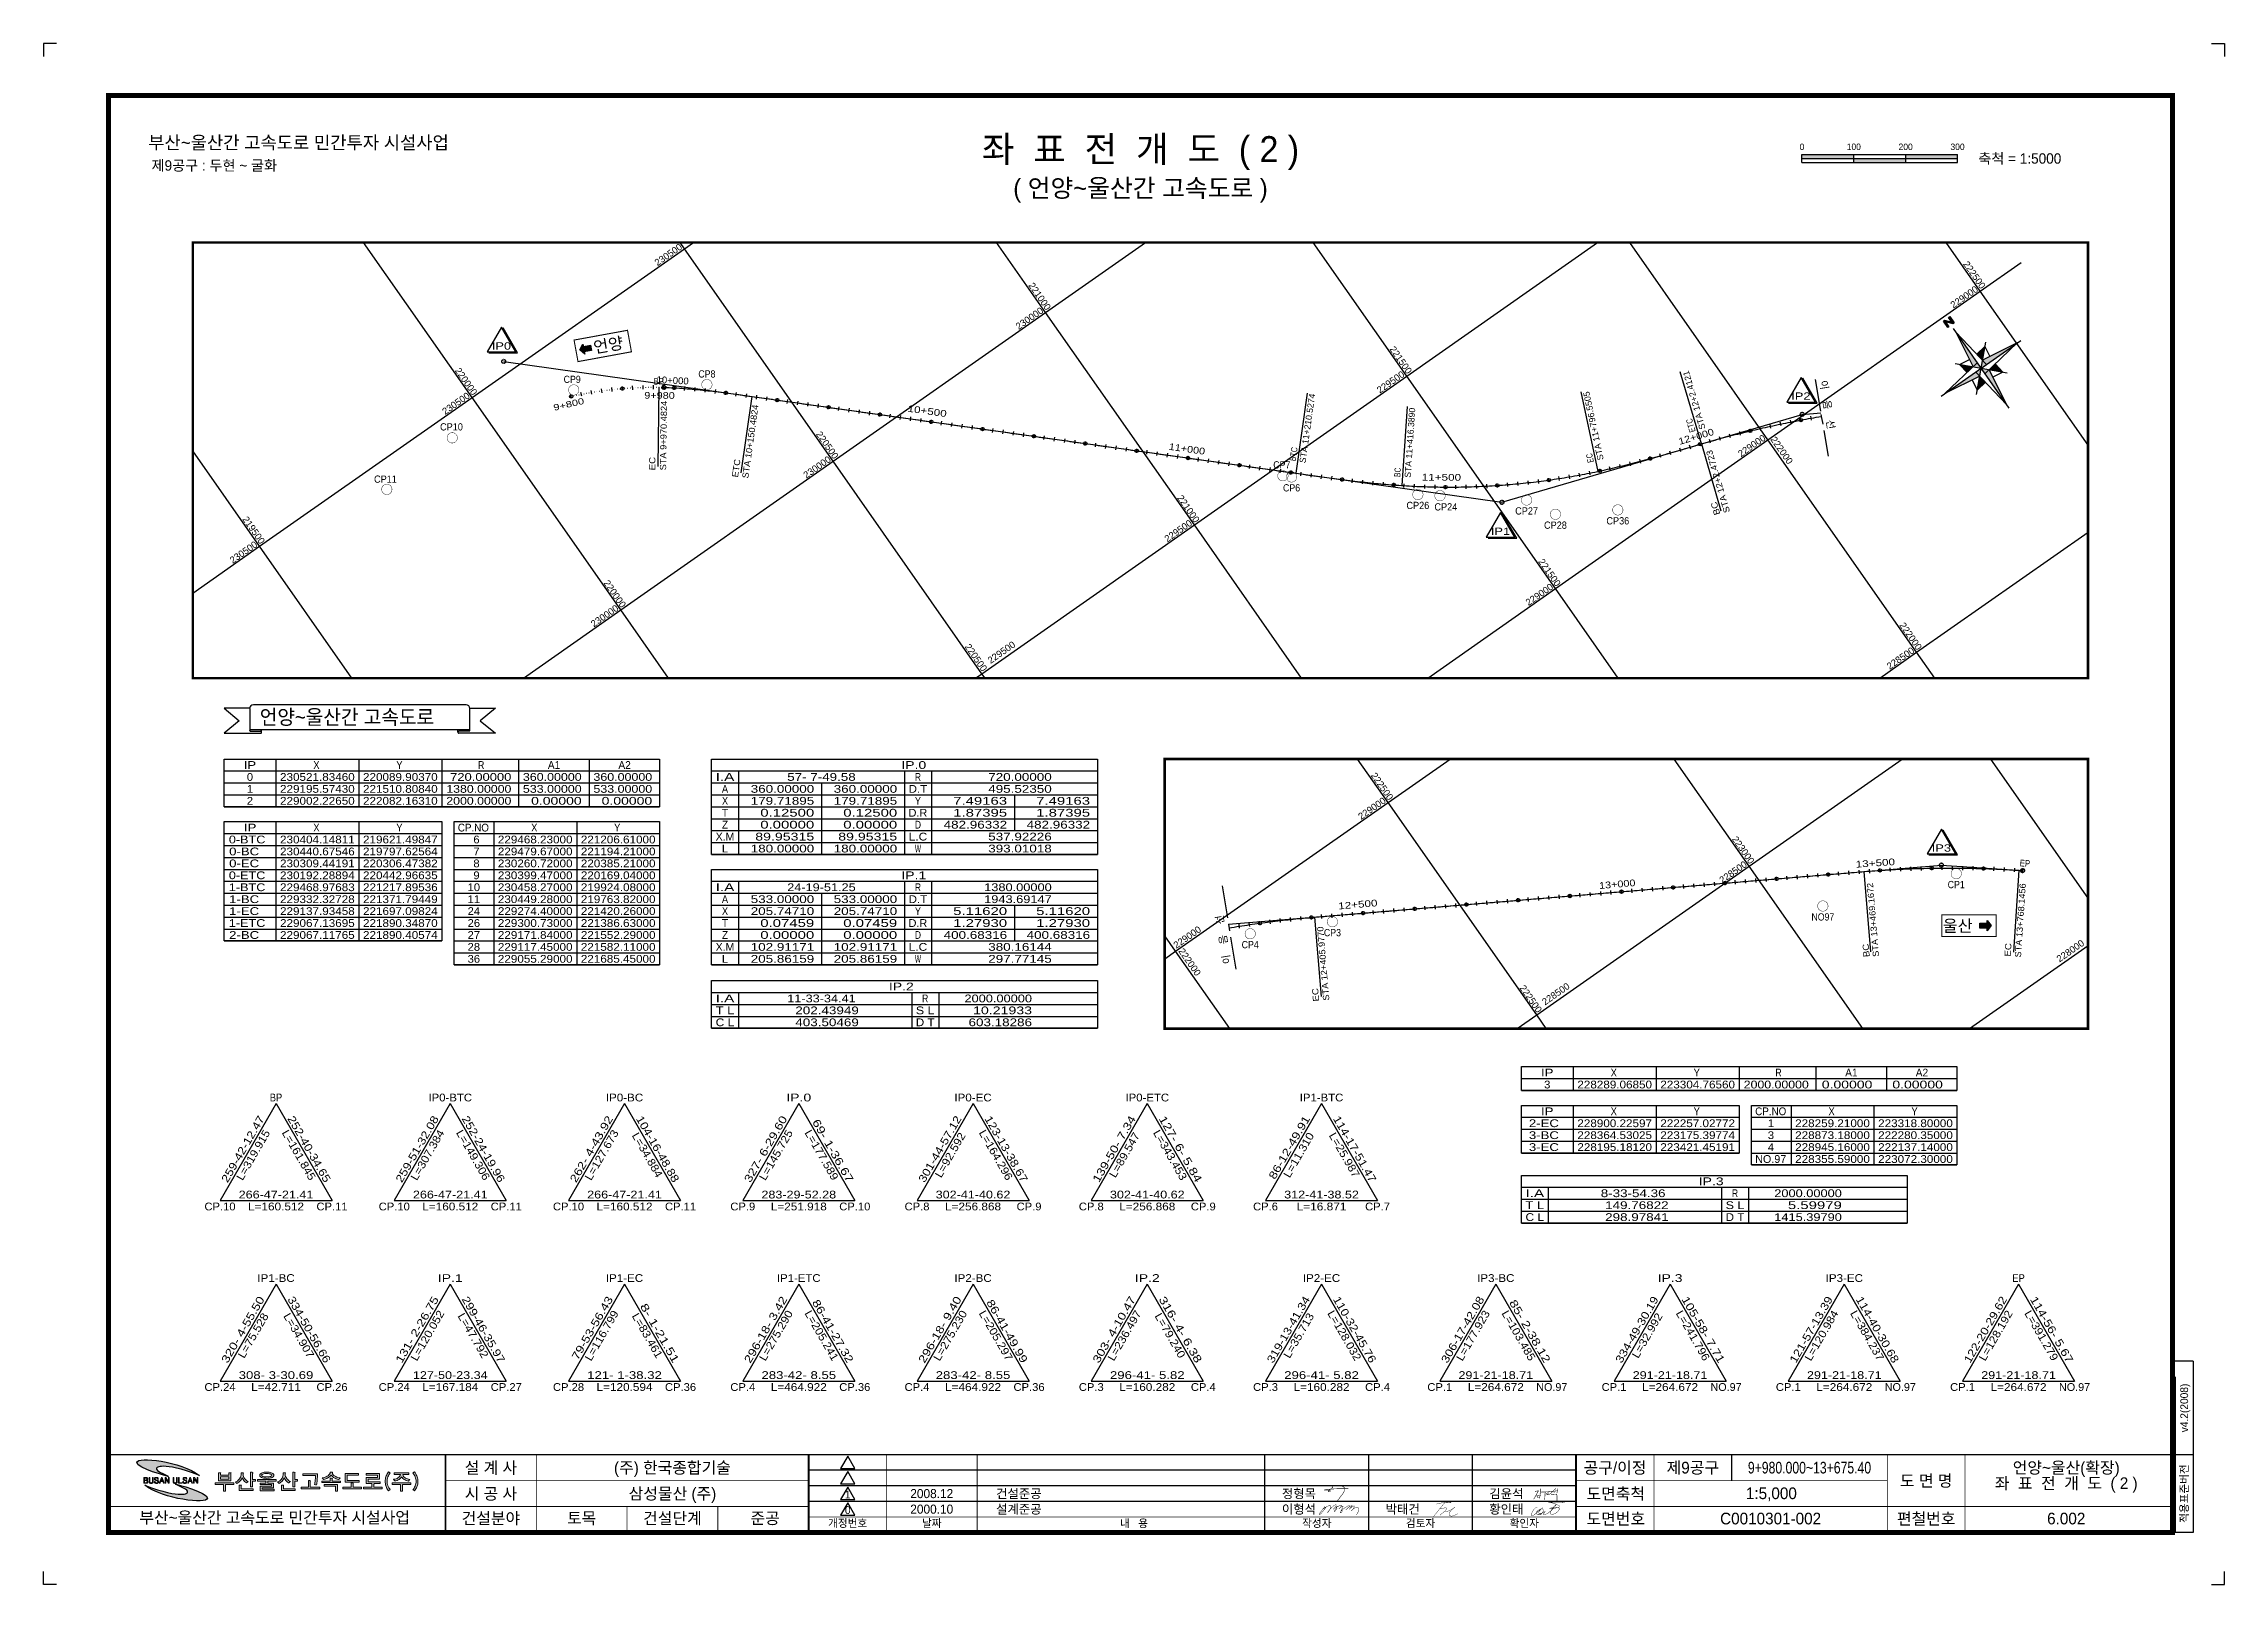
# Model space of a CAD drawing. Extents: x 225142 to 225983, y 224653 to 225247.
import ezdxf
from ezdxf.enums import TextEntityAlignment as Align

# ---------------------------------------------------------------- set-up
doc = ezdxf.new("R2010")
doc.units = 0
doc.header["$LTSCALE"] = 10
doc.header["$MEASUREMENT"] = 0
doc.linetypes.add('A-CENTR01', pattern=[2, 1.25, -0.25, 0.25, -0.25])
doc.linetypes.add('DOT2', pattern=[0.125, 0, -0.125])
doc.layers.get('0').update_dxf_attribs({"linetype": 'CONTINUOUS'})
for name, color, linetype in [('CA-ALGN-CNTL', 2, 'CONTINUOUS'), ('CA-ALGN-IPLN', 1, 'CONTINUOUS'), ('CA-ALGN-IPSM', 2, 'CONTINUOUS'), ('CA-ALGN-STSM', 2, 'CONTINUOUS'), ('CA-ALGN-SUBL', 1, 'CONTINUOUS'), ('CA-ALGN-SUBT', 2, 'CONTINUOUS'), ('CA-ALGN-TEXT', 3, 'CONTINUOUS'), ('CA-LEAL', 1, 'CONTINUOUS'), ('CA-LEAT', 3, 'CONTINUOUS'), ('CA-MACL', 7, 'A-CENTR01'), ('CA-MACT', 7, 'CONTINUOUS'), ('CA-TABL-LIN1', 4, 'CONTINUOUS'), ('CA-TABL-LIN2', 1, 'CONTINUOUS'), ('CA-TABL-TEX1', 6, 'CONTINUOUS'), ('CA-TABL-TEX2', 3, 'CONTINUOUS'), ('CA-TEXT', 3, 'CONTINUOUS'), ('CA-XXXX', 2, 'CONTINUOUS'), ('CV-AZMU', 3, 'CONTINUOUS'), ('CV-GRID-BORD', 4, 'CONTINUOUS'), ('CV-GRID-LINE', 1, 'CONTINUOUS'), ('CV-GRID-TEXT', 4, 'CONTINUOUS'), ('CV-SURV-SYMB', 3, 'CONTINUOUS'), ('CV-SURV-TEXT', 3, 'CONTINUOUS'), ('CV-TABL-LIN1', 4, 'CONTINUOUS'), ('CV-TABL-LIN2', 1, 'CONTINUOUS'), ('CV-TABL-TEX1', 6, 'CONTINUOUS'), ('CV-TABL-TEX2', 3, 'CONTINUOUS'), ('CX-BORD', 3, 'CONTINUOUS'), ('CX-BORD-LIN1', 4, 'CONTINUOUS'), ('CX-BORD-LIN2', 3, 'CONTINUOUS'), ('CX-BORD-TEX2', 7, 'CONTINUOUS'), ('CX-BORD-TEX3', 6, 'CONTINUOUS'), ('CX-MISC', 2, 'CONTINUOUS'), ('CX-SCAL-LINE', 3, 'CONTINUOUS'), ('CX-SCAL-TEXT', 4, 'CONTINUOUS'), ('CX-SCALE', 7, 'CONTINUOUS'), ('CZ-LIN2', 3, 'CONTINUOUS'), ('CZ-SYMB', 2, 'CONTINUOUS'), ('CZ-TEX1', 6, 'CONTINUOUS')]:
    doc.layers.add(name, color=color, linetype=linetype)
doc.styles.add('GTXT', font='Dotum.ttf')
doc.styles.add('SCALETEXT', font='Dotum.ttf')
doc.styles.get("Standard").update_dxf_attribs({"font": 'Dotum.ttf'})
doc.styles.add('TB_TEXT', font='Dotum.ttf')
doc.styles.add('TB_WBTXT', font='Dotum.ttf')
doc.styles.add('TB_WMTXT', font='Dotum.ttf')

msp = doc.modelspace()

# ---------------------------------------------------------------- texts
at = {"layer": 'CA-ALGN-SUBT'}
for s, height, rotation, width, p, p2 in [('STA 12+2.4121', 2.4, 106.30407, 0.966476, (225783.44, 225098.21), (225776.87, 225120.67)), ('STA 11+210.5274', 2.4, 81.97317, 0.960859, (225629.11, 225084.71), (225632.88, 225111.45)), ('STA 11+796.5505', 2.4, 102.03052, 0.960859, (225744.12, 225086.24), (225738.49, 225112.65)), ('  STA 9+970.4824', 2.4, 89.13514, 1.014686, (225382.5, 225080.07), (225382.93, 225108.86)), ('  STA 10+150.4824', 2.4, 81.97317, 1.008993, (225413.93, 225076.9), (225418.2, 225107.2)), ('STA 11+416.3890', 2.4, 86.24672, 0.960859, (225669.68, 225079.16), (225671.45, 225106.1)), ('ETC', 2.4, 106.30407, 0.837923, (225779.6, 225097.09), (225778.08, 225102.28)), ('  EC', 2.4, 89.13514, 1.070184, (225378.3, 225080), (225378.41, 225087.2)), ('  ETC', 2.4, 81.97317, 1.037833, (225409.97, 225077.29), (225411.23, 225086.2)), ('BTC', 2.4, 81.97317, 0.81647, (225625.3, 225085.48), (225626.06, 225090.83)), ('EC', 2.4, 102.03052, 0.799928, (225740.34, 225085.28), (225739.59, 225088.8)), ('  STA 12+2.4723', 2.4, 106.30407, 1.021216, (225793.43, 225064.16), (225785.85, 225090.08)), ('BC', 2.4, 86.24672, 0.770921, (225665.67, 225079.43), (225665.9, 225083.03)), ('     11+500', 2.6, 359.71813, 1.149168, (225667.66, 225078.15), (225689.11, 225078.05)), ('  BC', 2.4, 106.30407, 1.043909, (225789.66, 225063.24), (225787.64, 225070.15)), ('  STA 13+469.1672', 2.4, 94.74451, 1.008993, (225850.48, 224892.64), (225847.95, 224923.13)), ('  STA 13+768.1456', 2.4, 86.17941, 1.008993, (225904.89, 224892.23), (225906.93, 224922.76)), ('  STA 12+405.9770', 2.4, 94.74451, 1.008993, (225638.48, 224875.77), (225635.95, 224906.27)), ('  BC', 2.4, 94.74451, 1.043909, (225846.88, 224892.45), (225846.29, 224899.63)), ('  EC', 2.4, 86.17941, 1.070184, (225900.9, 224892.51), (225901.38, 224899.69)), ('  EC', 2.4, 94.74451, 1.070184, (225634.58, 224875.34), (225633.98, 224882.52))]:
    msp.add_text(s, height=height, rotation=rotation, dxfattribs=dict(at, width=width)).set_placement(p, p2, align=Align.FIT)
at = {"layer": 'CA-ALGN-TEXT'}
for s, height, rotation, width, p, p2 in [(' IP0', 2.8, 0, 1.244646, (225313.95, 225128.61), (225322.75, 225128.61)), ('     9+980', 2.6, 359.57543, 1.05981, (225368.31, 225109.74), (225385.86, 225109.61)), ('BP', 2.6, 0.1385, 0.837405, (225377.7, 225115.11), (225381.7, 225115.12)), ('     10+000', 2.6, 356.97879, 0.940229, (225373.66, 225116.05), (225391.19, 225115.13)), (' IP2', 2.8, 0, 1.244646, (225815.06, 225109.29), (225823.86, 225109.29)), ('     9+800', 2.4, 13.04564, 1.177567, (225333.58, 225103.67), (225351.12, 225107.74)), ('     10+500', 2.6, 351.97316, 1.149168, (225469.31, 225105.57), (225490.55, 225102.57)), ('   12+000', 2.6, 16.30347, 1.079824, (225770.03, 225090.89), (225786.88, 225095.82)), ('   11+000', 2.6, 351.97316, 1.079824, (225572.82, 225090.5), (225590.2, 225088.05)), (' IP1', 2.8, 0, 1.244646, (225699.22, 225057.15), (225708.02, 225057.15)), (' IP3', 2.8, 0, 1.244646, (225869.26, 224935.06), (225878.06, 224935.06)), ('     13+500', 2.6, 3.86121, 1.149168, (225835.12, 224928.44), (225856.53, 224929.89)), ('EP', 2.6, 356.1794, 0.87085, (225904.49, 224929.4), (225908.48, 224929.13)), ('   13+000', 2.6, 4.7445, 1.079824, (225738.96, 224920.36), (225756.45, 224921.81)), ('     12+500', 2.6, 4.7445, 1.149168, (225635.59, 224912.25), (225656.96, 224914.02))]:
    msp.add_text(s, height=height, rotation=rotation, dxfattribs=dict(at, width=width)).set_placement(p, p2, align=Align.FIT)
at = {"layer": 'CA-LEAT'}
for s, rotation, width, p, p2 in [('BP', 0, 0.870901, (225229.7, 224838.76), (225234.5, 224838.76)), ('IP0-BTC', 0, 0.993548, (225290.9, 224838.76), (225307.7, 224838.76)), ('IP0-BC', 0, 0.994546, (225359.3, 224838.76), (225373.7, 224838.76)), ('IP.0', 0, 1.239306, (225428.9, 224838.76), (225438.5, 224838.76)), ('IP0-EC', 0, 1.009301, (225493.7, 224838.76), (225508.1, 224838.76)), ('IP0-ETC', 0, 1.006143, (225559.7, 224838.76), (225576.5, 224838.76)), ('IP1-BTC', 0, 0.993548, (225626.9, 224838.76), (225643.7, 224838.76)), ('259-42-12.47', 60, 1.015822, (225213.41, 224807.19), (225227.81, 224832.13)), ('252-40-34.65', 300, 1.015822, (225236.4, 224832.13), (225250.8, 224807.19)), ('259-51-32.08', 60, 1.015822, (225280.61, 224807.19), (225295.01, 224832.13)), ('252-24-19.96', 300, 1.015822, (225303.6, 224832.13), (225318, 224807.19)), ('262- 4-43.92', 60, 1.054426, (225347.81, 224807.19), (225362.21, 224832.13)), ('104-16-48.88', 300, 1.015822, (225370.8, 224832.13), (225385.2, 224807.19)), ('327- 6-29.60', 60, 1.054426, (225415.01, 224807.19), (225429.41, 224832.13)), ('301-44-57.12', 60, 1.015822, (225482.21, 224807.19), (225496.61, 224832.13)), ('123-13-38.67', 300, 1.015822, (225505.2, 224832.13), (225519.6, 224807.19)), ('139-50- 7.34', 60, 1.054426, (225549.41, 224807.19), (225563.81, 224832.13)), ('114-17-51.47', 300, 1.015822, (225639.6, 224832.13), (225654, 224807.19)), ('L=319.915', 60, 1.036811, (225219.19, 224808), (225229.99, 224826.71)), ('L=161.845', 300, 1.036811, (225234.21, 224826.71), (225245.01, 224808)), ('L=307.384', 60, 1.036811, (225286.39, 224808), (225297.19, 224826.71)), ('L=149.306', 300, 1.036811, (225301.41, 224826.71), (225312.21, 224808)), ('L=127.673', 60, 1.036811, (225353.59, 224808), (225364.39, 224826.71)), ('L=34.884', 300, 1.043309, (225369.21, 224825.67), (225378.81, 224809.04)), ('L=145.725', 60, 1.036811, (225420.79, 224808), (225431.59, 224826.71)), ('L=177.589', 300, 1.036811, (225435.81, 224826.71), (225446.61, 224808)), (' 69- 1-36.67', 300, 1.096081, (225438, 224832.13), (225452.4, 224807.19)), ('L=92.592', 60, 1.043309, (225488.59, 224809.04), (225498.19, 224825.67)), ('L=164.296', 300, 1.036811, (225503.01, 224826.71), (225513.81, 224808)), ('L=89.547', 60, 1.043309, (225555.79, 224809.04), (225565.39, 224825.67)), ('L=343.453', 300, 1.036811, (225570.21, 224826.71), (225581.01, 224808)), ('127- 6- 5.84', 300, 1.096081, (225572.4, 224832.13), (225586.8, 224807.19)), (' 86-12-49.91', 60, 1.054426, (225616.61, 224807.19), (225631.01, 224832.13)), ('L=11.310', 60, 1.043309, (225622.99, 224809.04), (225632.59, 224825.67)), ('L=25.987', 300, 1.043309, (225638.01, 224825.67), (225647.61, 224809.04)), ('CP.10', 0, 0.991258, (225204.5, 224796.75), (225216.5, 224796.75)), ('266-47-21.41', 0, 1.015822, (225217.7, 224801.35), (225246.5, 224801.35)), ('L=160.512', 0, 1.036811, (225221.3, 224796.75), (225242.9, 224796.75)), ('CP.11', 0, 0.991258, (225247.7, 224796.75), (225259.7, 224796.75)), ('CP.10', 0, 0.991258, (225271.7, 224796.75), (225283.7, 224796.75)), ('266-47-21.41', 0, 1.015822, (225284.9, 224801.35), (225313.7, 224801.35)), ('L=160.512', 0, 1.036811, (225288.5, 224796.75), (225310.1, 224796.75)), ('CP.11', 0, 0.991258, (225314.9, 224796.75), (225326.9, 224796.75)), ('CP.10', 0, 0.991258, (225338.9, 224796.75), (225350.9, 224796.75)), ('266-47-21.41', 0, 1.015822, (225352.1, 224801.35), (225380.9, 224801.35)), ('L=160.512', 0, 1.036811, (225355.7, 224796.75), (225377.3, 224796.75)), ('CP.11', 0, 0.991258, (225382.1, 224796.75), (225394.1, 224796.75)), ('CP.9', 0, 0.992175, (225407.3, 224796.75), (225416.9, 224796.75)), ('283-29-52.28', 0, 1.015822, (225419.3, 224801.35), (225448.1, 224801.35)), ('L=251.918', 0, 1.036811, (225422.9, 224796.75), (225444.5, 224796.75)), ('CP.10', 0, 0.991258, (225449.3, 224796.75), (225461.3, 224796.75)), ('CP.8', 0, 0.992175, (225474.5, 224796.75), (225484.1, 224796.75)), ('302-41-40.62', 0, 1.015822, (225486.5, 224801.35), (225515.3, 224801.35)), ('L=256.868', 0, 1.036811, (225490.1, 224796.75), (225511.7, 224796.75)), ('CP.9', 0, 0.992175, (225517.7, 224796.75), (225527.3, 224796.75)), ('CP.8', 0, 0.992175, (225541.7, 224796.75), (225551.3, 224796.75)), ('302-41-40.62', 0, 1.015822, (225553.7, 224801.35), (225582.5, 224801.35)), ('L=256.868', 0, 1.036811, (225557.3, 224796.75), (225578.9, 224796.75)), ('CP.9', 0, 0.992175, (225584.9, 224796.75), (225594.5, 224796.75)), ('CP.6', 0, 0.992175, (225608.9, 224796.75), (225618.5, 224796.75)), ('312-41-38.52', 0, 1.015822, (225620.9, 224801.35), (225649.7, 224801.35)), ('L=16.871', 0, 1.043309, (225625.7, 224796.75), (225644.9, 224796.75)), ('CP.7', 0, 0.992175, (225652.1, 224796.75), (225661.7, 224796.75)), ('IP1-BC', 0, 0.994546, (225224.9, 224769.16), (225239.3, 224769.16)), ('IP.1', 0, 1.239306, (225294.5, 224769.16), (225304.1, 224769.16)), ('IP1-EC', 0, 1.009301, (225359.3, 224769.16), (225373.7, 224769.16)), ('IP1-ETC', 0, 1.006143, (225425.3, 224769.16), (225442.1, 224769.16)), ('IP2-BC', 0, 0.994546, (225493.7, 224769.16), (225508.1, 224769.16)), ('IP.2', 0, 1.239306, (225563.3, 224769.16), (225572.9, 224769.16)), ('IP2-EC', 0, 1.009301, (225628.1, 224769.16), (225642.5, 224769.16)), ('IP3-BC', 0, 0.994546, (225695.3, 224769.16), (225709.7, 224769.16)), ('IP.3', 0, 1.239306, (225764.9, 224769.16), (225774.5, 224769.16)), ('IP3-EC', 0, 1.009301, (225829.7, 224769.16), (225844.1, 224769.16)), ('EP', 0, 0.905684, (225901.7, 224769.16), (225906.5, 224769.16)), ('320- 4-55.50', 60, 1.054426, (225213.41, 224737.58), (225227.81, 224762.52)), ('334-50-56.66', 300, 1.015822, (225236.4, 224762.52), (225250.8, 224737.58)), ('131- 2-26.75', 60, 1.054426, (225280.61, 224737.58), (225295.01, 224762.52)), ('L=120.052', 60, 1.036811, (225286.39, 224738.4), (225297.19, 224757.1)), ('299-46-35.97', 300, 1.015822, (225303.6, 224762.52), (225318, 224737.58)), (' 79-53-56.43', 60, 1.054426, (225347.81, 224737.58), (225362.21, 224762.52)), ('L=116.799', 60, 1.036811, (225353.59, 224738.4), (225364.39, 224757.1)), ('  8- 1-21.51', 300, 1.141161, (225370.8, 224762.52), (225385.2, 224737.58)), ('296-18- 3.42', 60, 1.054426, (225415.01, 224737.58), (225429.41, 224762.52)), ('L=275.290', 60, 1.036811, (225420.79, 224738.4), (225431.59, 224757.1)), ('L=205.241', 300, 1.036811, (225435.81, 224757.1), (225446.61, 224738.4)), (' 86-41-27.32', 300, 1.054426, (225438, 224762.52), (225452.4, 224737.58)), ('296-18- 9.40', 60, 1.054426, (225482.21, 224737.58), (225496.61, 224762.52)), ('L=275.230', 60, 1.036811, (225487.99, 224738.4), (225498.79, 224757.1)), ('L=205.297', 300, 1.036811, (225503.01, 224757.1), (225513.81, 224738.4)), (' 86-41-49.99', 300, 1.054426, (225505.2, 224762.52), (225519.6, 224737.58)), ('303- 4-10.47', 60, 1.054426, (225549.41, 224737.58), (225563.81, 224762.52)), ('L=236.497', 60, 1.036811, (225555.19, 224738.4), (225565.99, 224757.1)), ('316- 4- 6.38', 300, 1.096081, (225572.4, 224762.52), (225586.8, 224737.58)), ('319-13-41.34', 60, 1.015822, (225616.61, 224737.58), (225631.01, 224762.52)), ('L=128.032', 300, 1.036811, (225637.41, 224757.1), (225648.21, 224738.4)), ('110-32-45.76', 300, 1.015822, (225639.6, 224762.52), (225654, 224737.58)), ('306-17-42.08', 60, 1.015822, (225683.81, 224737.58), (225698.21, 224762.52)), ('L=177.923', 60, 1.036811, (225689.59, 224738.4), (225700.39, 224757.1)), ('L=103.485', 300, 1.036811, (225704.61, 224757.1), (225715.41, 224738.4)), (' 85- 2-38.12', 300, 1.096081, (225706.8, 224762.52), (225721.2, 224737.58)), ('334-49-30.19', 60, 1.015822, (225751.01, 224737.58), (225765.41, 224762.52)), ('L=241.796', 300, 1.036811, (225771.81, 224757.1), (225782.61, 224738.4)), ('105-58- 7.71', 300, 1.054426, (225774, 224762.52), (225788.4, 224737.58)), ('121-57-13.39', 60, 1.015822, (225818.21, 224737.58), (225832.61, 224762.52)), ('L=120.984', 60, 1.036811, (225823.99, 224738.4), (225834.79, 224757.1)), ('L=384.237', 300, 1.036811, (225839.01, 224757.1), (225849.81, 224738.4)), ('114-40-30.68', 300, 1.015822, (225841.2, 224762.52), (225855.6, 224737.58)), ('122-20-29.62', 60, 1.015822, (225885.41, 224737.58), (225899.81, 224762.52)), ('L=128.192', 60, 1.036811, (225891.19, 224738.4), (225901.99, 224757.1)), ('L=391.279', 300, 1.036811, (225906.21, 224757.1), (225917.01, 224738.4)), ('114-56- 5.67', 300, 1.054426, (225908.4, 224762.52), (225922.8, 224737.58)), ('L=75.528', 60, 1.043309, (225219.79, 224739.44), (225229.39, 224756.07)), ('L=34.907', 300, 1.043309, (225234.81, 224756.07), (225244.41, 224739.44)), ('L=47.792', 300, 1.043309, (225302.01, 224756.07), (225311.61, 224739.44)), ('L=83.461', 300, 1.043309, (225369.21, 224756.07), (225378.81, 224739.44)), ('L=79.240', 300, 1.043309, (225570.81, 224756.07), (225580.41, 224739.44)), ('L=35.713', 60, 1.043309, (225622.99, 224739.44), (225632.59, 224756.07)), ('L=32.992', 60, 1.043309, (225757.39, 224739.44), (225766.99, 224756.07)), ('308- 3-30.69', 0, 1.054426, (225217.7, 224731.75), (225246.5, 224731.75)), ('127-50-23.34', 0, 1.015822, (225284.9, 224731.75), (225313.7, 224731.75)), ('121- 1-38.32', 0, 1.054426, (225352.1, 224731.75), (225380.9, 224731.75)), ('283-42- 8.55', 0, 1.054426, (225419.3, 224731.75), (225448.1, 224731.75)), ('283-42- 8.55', 0, 1.054426, (225486.5, 224731.75), (225515.3, 224731.75)), ('296-41- 5.82', 0, 1.054426, (225553.7, 224731.75), (225582.5, 224731.75)), ('296-41- 5.82', 0, 1.054426, (225620.9, 224731.75), (225649.7, 224731.75)), ('291-21-18.71', 0, 1.015822, (225688.1, 224731.75), (225716.9, 224731.75)), ('291-21-18.71', 0, 1.015822, (225755.3, 224731.75), (225784.1, 224731.75)), ('291-21-18.71', 0, 1.015822, (225822.5, 224731.75), (225851.3, 224731.75)), ('291-21-18.71', 0, 1.015822, (225889.7, 224731.75), (225918.5, 224731.75)), ('CP.24', 0, 0.991258, (225204.5, 224727.15), (225216.5, 224727.15)), ('L=42.711', 0, 1.043309, (225222.5, 224727.15), (225241.7, 224727.15)), ('CP.26', 0, 0.991258, (225247.7, 224727.15), (225259.7, 224727.15)), ('CP.24', 0, 0.991258, (225271.7, 224727.15), (225283.7, 224727.15)), ('L=167.184', 0, 1.036811, (225288.5, 224727.15), (225310.1, 224727.15)), ('CP.27', 0, 0.991258, (225314.9, 224727.15), (225326.9, 224727.15)), ('CP.28', 0, 0.991258, (225338.9, 224727.15), (225350.9, 224727.15)), ('L=120.594', 0, 1.036811, (225355.7, 224727.15), (225377.3, 224727.15)), ('CP.36', 0, 0.991258, (225382.1, 224727.15), (225394.1, 224727.15)), ('CP.4', 0, 0.992175, (225407.3, 224727.15), (225416.9, 224727.15)), ('L=464.922', 0, 1.036811, (225422.9, 224727.15), (225444.5, 224727.15)), ('CP.36', 0, 0.991258, (225449.3, 224727.15), (225461.3, 224727.15)), ('CP.4', 0, 0.992175, (225474.5, 224727.15), (225484.1, 224727.15)), ('L=464.922', 0, 1.036811, (225490.1, 224727.15), (225511.7, 224727.15)), ('CP.36', 0, 0.991258, (225516.5, 224727.15), (225528.5, 224727.15)), ('CP.3', 0, 0.992175, (225541.7, 224727.15), (225551.3, 224727.15)), ('L=160.282', 0, 1.036811, (225557.3, 224727.15), (225578.9, 224727.15)), ('CP.4', 0, 0.992175, (225584.9, 224727.15), (225594.5, 224727.15)), ('CP.3', 0, 0.992175, (225608.9, 224727.15), (225618.5, 224727.15)), ('L=160.282', 0, 1.036811, (225624.5, 224727.15), (225646.1, 224727.15)), ('CP.4', 0, 0.992175, (225652.1, 224727.15), (225661.7, 224727.15)), ('CP.1', 0, 0.992175, (225676.1, 224727.15), (225685.7, 224727.15)), ('L=264.672', 0, 1.036811, (225691.7, 224727.15), (225713.3, 224727.15)), ('NO.97', 0, 0.963399, (225718.1, 224727.15), (225730.1, 224727.15)), ('CP.1', 0, 0.992175, (225743.3, 224727.15), (225752.9, 224727.15)), ('L=264.672', 0, 1.036811, (225758.9, 224727.15), (225780.5, 224727.15)), ('NO.97', 0, 0.963399, (225785.3, 224727.15), (225797.3, 224727.15)), ('CP.1', 0, 0.992175, (225810.5, 224727.15), (225820.1, 224727.15)), ('L=264.672', 0, 1.036811, (225826.1, 224727.15), (225847.7, 224727.15)), ('NO.97', 0, 0.963399, (225852.5, 224727.15), (225864.5, 224727.15)), ('CP.1', 0, 0.992175, (225877.7, 224727.15), (225887.3, 224727.15)), ('L=264.672', 0, 1.036811, (225893.3, 224727.15), (225914.9, 224727.15)), ('NO.97', 0, 0.963399, (225919.7, 224727.15), (225931.7, 224727.15))]:
    msp.add_text(s, height=3, rotation=rotation, dxfattribs=dict(at, width=width)).set_placement(p, p2, align=Align.FIT)
at = {"layer": 'CA-MACT'}
for rotation, p in [(279.30404, (225827.42, 225116.51)), (99.46907, (225600.33, 224892.01))]:
    msp.add_text('이    음    선', height=2.85, rotation=rotation, dxfattribs=at).set_placement(p)
at = {"layer": 'CA-TABL-TEX1'}
for s, width, p, p2 in [('IP', 1.278959, (225219.65, 224966.95), (225224.45, 224966.95)), ('X', 0.954045, (225246.49, 224966.95), (225248.89, 224966.95)), ('Y', 0.957143, (225278.49, 224966.95), (225280.89, 224966.95)), ('R', 0.861988, (225310.02, 224966.95), (225312.42, 224966.95)), ('A1', 0.92125, (225336.93, 224966.95), (225341.73, 224966.95)), ('A2', 0.92125, (225364.13, 224966.95), (225368.93, 224966.95)), ('IP.0', 1.239306, (225473.25, 224966.95), (225482.85, 224966.95)), ('0', 0.987605, (225220.85, 224962.35), (225223.25, 224962.35)), ('1', 0.987605, (225220.85, 224957.75), (225223.25, 224957.75)), ('I.A', 1.328926, (225401.65, 224962.35), (225408.85, 224962.35)), ('A', 0.86325, (225404.05, 224957.75), (225406.45, 224957.75)), ('D.T', 1.026582, (225476.05, 224957.75), (225483.25, 224957.75)), ('R', 0.861988, (225478.45, 224962.35), (225480.85, 224962.35)), ('2', 0.987605, (225220.85, 224953.15), (225223.25, 224953.15)), ('X', 0.954045, (225404.05, 224953.15), (225406.45, 224953.15)), ('T', 0.987605, (225404.05, 224948.55), (225406.45, 224948.55)), ('D.R', 0.977238, (225476.05, 224948.55), (225483.25, 224948.55)), ('Y', 0.957143, (225478.45, 224953.15), (225480.85, 224953.15)), ('IP', 1.278959, (225219.73, 224942.83), (225224.53, 224942.83)), ('X', 0.954045, (225246.49, 224942.83), (225248.89, 224942.83)), ('Y', 0.957143, (225278.49, 224942.83), (225280.89, 224942.83)), ('X.M', 0.966557, (225401.65, 224939.35), (225408.85, 224939.35)), ('Z', 0.954045, (225404.05, 224943.95), (225406.45, 224943.95)), ('L.C', 1.05537, (225476.05, 224939.35), (225483.25, 224939.35)), ('D', 0.794609, (225478.45, 224943.95), (225480.85, 224943.95)), ('  0-BTC', 1.053933, (225211.2, 224938.23), (225228, 224938.23)), ('  0-BC', 1.065863, (225211.2, 224933.63), (225225.6, 224933.63)), ('L', 1.06426, (225404.05, 224934.75), (225406.45, 224934.75)), ('W', 0.645077, (225478.45, 224934.75), (225480.85, 224934.75)), ('  0-ETC', 1.068116, (225211.2, 224924.43), (225228, 224924.43)), ('  0-EC', 1.082828, (225211.2, 224929.03), (225225.6, 224929.03)), ('IP.1', 1.239306, (225473.25, 224924.43), (225482.85, 224924.43)), ('  1-BTC', 1.053933, (225211.2, 224919.83), (225228, 224919.83)), ('  1-BC', 1.065863, (225211.2, 224915.23), (225225.6, 224915.23)), ('I.A', 1.328926, (225401.65, 224919.83), (225408.85, 224919.83)), ('A', 0.86325, (225404.05, 224915.23), (225406.45, 224915.23)), ('D.T', 1.026582, (225476.05, 224915.23), (225483.25, 224915.23)), ('R', 0.861988, (225478.45, 224919.83), (225480.85, 224919.83)), ('  1-ETC', 1.068116, (225211.2, 224906.03), (225228, 224906.03)), ('  1-EC', 1.082828, (225211.2, 224910.63), (225225.6, 224910.63)), ('X', 0.954045, (225404.05, 224910.63), (225406.45, 224910.63)), ('T', 0.987605, (225404.05, 224906.03), (225406.45, 224906.03)), ('D.R', 0.977238, (225476.05, 224906.03), (225483.25, 224906.03)), ('Y', 0.957143, (225478.45, 224910.63), (225480.85, 224910.63)), ('  2-BC', 1.065863, (225211.2, 224901.43), (225225.6, 224901.43)), ('Z', 0.954045, (225404.05, 224901.43), (225406.45, 224901.43)), ('D', 0.794609, (225478.45, 224901.43), (225480.85, 224901.43)), ('X.M', 0.966557, (225401.65, 224896.83), (225408.85, 224896.83)), ('L', 1.06426, (225404.05, 224892.23), (225406.45, 224892.23)), ('L.C', 1.05537, (225476.05, 224896.83), (225483.25, 224896.83)), ('W', 0.645077, (225478.45, 224892.23), (225480.85, 224892.23)), ('IP.2', 1.239306, (225468.45, 224881.56), (225478.05, 224881.56)), ('T L', 1.184729, (225401.65, 224872.36), (225408.85, 224872.36)), ('I.A', 1.328926, (225401.65, 224876.96), (225408.85, 224876.96)), ('S L', 1.141161, (225478.85, 224872.36), (225486.05, 224872.36)), ('R', 0.861988, (225481.25, 224876.96), (225483.65, 224876.96)), ('C L', 1.082497, (225401.65, 224867.76), (225408.85, 224867.76)), ('D T', 1.052231, (225478.85, 224867.76), (225486.05, 224867.76)), ('IP', 1.278959, (225719.95, 224848.37), (225724.75, 224848.37)), ('X', 0.954045, (225746.8, 224848.37), (225749.2, 224848.37)), ('Y', 0.957143, (225778.8, 224848.37), (225781.2, 224848.37)), ('R', 0.861988, (225810.33, 224848.37), (225812.73, 224848.37)), ('A1', 0.92125, (225837.24, 224848.37), (225842.04, 224848.37)), ('A2', 0.92125, (225864.44, 224848.37), (225869.24, 224848.37)), ('3', 0.987605, (225721.15, 224843.77), (225723.55, 224843.77)), ('IP', 1.278959, (225719.95, 224833.45), (225724.75, 224833.45)), ('X', 0.954045, (225746.8, 224833.45), (225749.2, 224833.45)), ('Y', 0.957143, (225778.8, 224833.45), (225781.2, 224833.45)), ('  3-BC', 1.065863, (225712.44, 224824.25), (225726.84, 224824.25)), ('  2-EC', 1.082828, (225712.44, 224828.85), (225726.84, 224828.85)), ('  3-EC', 1.082828, (225712.44, 224819.65), (225726.84, 224819.65)), ('IP.3', 1.239306, (225780.75, 224806.46), (225790.35, 224806.46)), ('T L', 1.184729, (225713.95, 224797.26), (225721.15, 224797.26)), ('I.A', 1.328926, (225713.95, 224801.86), (225721.15, 224801.86)), ('S L', 1.141161, (225791.15, 224797.26), (225798.35, 224797.26)), ('R', 0.861988, (225793.55, 224801.86), (225795.95, 224801.86)), ('C L', 1.082497, (225713.95, 224792.66), (225721.15, 224792.66)), ('D T', 1.052231, (225791.15, 224792.66), (225798.35, 224792.66))]:
    msp.add_text(s, height=3, rotation=0, dxfattribs=dict(at, width=width)).set_placement(p, p2, align=Align.FIT)
at = {"layer": 'CA-TABL-TEX2'}
for s, width, p, p2 in [('230521.83460', 1.017868, (225233.65, 224962.35), (225262.45, 224962.35)), ('229195.57430', 1.017868, (225233.65, 224957.75), (225262.45, 224957.75)), ('220089.90370', 1.017868, (225265.65, 224962.35), (225294.45, 224962.35)), ('221510.80840', 1.017868, (225265.65, 224957.75), (225294.45, 224957.75)), (' 1380.00000', 1.063387, (225296.46, 224957.75), (225322.86, 224957.75)), ('  720.00000', 1.109788, (225296.46, 224962.35), (225322.86, 224962.35)), (' 360.00000', 1.07161, (225325.97, 224962.35), (225349.97, 224962.35)), (' 533.00000', 1.07161, (225325.97, 224957.75), (225349.97, 224957.75)), (' 360.00000', 1.07161, (225353.17, 224962.35), (225377.17, 224962.35)), (' 533.00000', 1.07161, (225353.17, 224957.75), (225377.17, 224957.75)), ('   360.00000', 1.143744, (225410.85, 224957.75), (225439.65, 224957.75)), ('57- 7-49.58', 1.060952, (225429.25, 224962.35), (225455.65, 224962.35)), ('57- 7-49.58', 1.060952, (225429.25, 224962.35), (225455.65, 224962.35)), ('   360.00000', 1.143744, (225442.85, 224957.75), (225471.65, 224957.75)), ('   495.52350', 1.143744, (225502.45, 224957.75), (225531.25, 224957.75)), ('   720.00000', 1.143744, (225502.45, 224962.35), (225531.25, 224962.35)), ('229002.22650', 1.017868, (225233.65, 224953.15), (225262.45, 224953.15)), ('222082.16310', 1.017868, (225265.65, 224953.15), (225294.45, 224953.15)), (' 2000.00000', 1.063387, (225296.46, 224953.15), (225322.86, 224953.15)), ('   0.00000', 1.18109, (225325.97, 224953.15), (225349.97, 224953.15)), ('   0.00000', 1.18109, (225353.17, 224953.15), (225377.17, 224953.15)), ('   179.71895', 1.143744, (225410.85, 224953.15), (225439.65, 224953.15)), ('     0.12500', 1.246512, (225410.85, 224948.55), (225439.65, 224948.55)), ('   179.71895', 1.143744, (225442.85, 224953.15), (225471.65, 224953.15)), ('     0.12500', 1.246512, (225442.85, 224948.55), (225471.65, 224948.55)), ('     7.49163', 1.246512, (225485.25, 224953.15), (225514.05, 224953.15)), ('     1.87395', 1.246512, (225485.25, 224948.55), (225514.05, 224948.55)), ('     7.49163', 1.246512, (225517.25, 224953.15), (225546.05, 224953.15)), ('     1.87395', 1.246512, (225517.25, 224948.55), (225546.05, 224948.55)), ('    89.95315', 1.192919, (225410.85, 224939.35), (225439.65, 224939.35)), ('     0.00000', 1.246512, (225410.85, 224943.95), (225439.65, 224943.95)), ('    89.95315', 1.192919, (225442.85, 224939.35), (225471.65, 224939.35)), ('     0.00000', 1.246512, (225442.85, 224943.95), (225471.65, 224943.95)), ('   482.96332', 1.143744, (225485.25, 224943.95), (225514.05, 224943.95)), ('   537.92226', 1.143744, (225502.45, 224939.35), (225531.25, 224939.35)), ('   482.96332', 1.143744, (225517.25, 224943.95), (225546.05, 224943.95)), ('230404.14811', 1.017868, (225233.65, 224938.23), (225262.45, 224938.23)), ('230440.67546', 1.017868, (225233.65, 224933.63), (225262.45, 224933.63)), ('219621.49847', 1.017868, (225265.65, 224938.23), (225294.45, 224938.23)), ('219797.62564', 1.017868, (225265.65, 224933.63), (225294.45, 224933.63)), ('   180.00000', 1.143744, (225410.85, 224934.75), (225439.65, 224934.75)), ('   180.00000', 1.143744, (225442.85, 224934.75), (225471.65, 224934.75)), ('   393.01018', 1.143744, (225502.45, 224934.75), (225531.25, 224934.75)), ('230309.44191', 1.017868, (225233.65, 224929.03), (225262.45, 224929.03)), ('230192.28894', 1.017868, (225233.65, 224924.43), (225262.45, 224924.43)), ('220306.47382', 1.017868, (225265.65, 224929.03), (225294.45, 224929.03)), ('220442.96635', 1.017868, (225265.65, 224924.43), (225294.45, 224924.43)), ('229468.97683', 1.017868, (225233.65, 224919.83), (225262.45, 224919.83)), ('229332.32728', 1.017868, (225233.65, 224915.23), (225262.45, 224915.23)), ('221217.89536', 1.017868, (225265.65, 224919.83), (225294.45, 224919.83)), ('221371.79449', 1.017868, (225265.65, 224915.23), (225294.45, 224915.23)), ('   533.00000', 1.143744, (225410.85, 224915.23), (225439.65, 224915.23)), ('24-19-51.25', 1.018467, (225429.25, 224919.83), (225455.65, 224919.83)), ('24-19-51.25', 1.018467, (225429.25, 224919.83), (225455.65, 224919.83)), ('   533.00000', 1.143744, (225442.85, 224915.23), (225471.65, 224915.23)), ('  1380.00000', 1.098463, (225502.45, 224919.83), (225531.25, 224919.83)), ('  1943.69147', 1.098463, (225502.45, 224915.23), (225531.25, 224915.23)), ('229137.93458', 1.017868, (225233.65, 224910.63), (225262.45, 224910.63)), ('229067.13695', 1.017868, (225233.65, 224906.03), (225262.45, 224906.03)), ('221697.09824', 1.017868, (225265.65, 224910.63), (225294.45, 224910.63)), ('221890.34870', 1.017868, (225265.65, 224906.03), (225294.45, 224906.03)), ('   205.74710', 1.143744, (225410.85, 224910.63), (225439.65, 224910.63)), ('     0.07459', 1.246512, (225410.85, 224906.03), (225439.65, 224906.03)), ('   205.74710', 1.143744, (225442.85, 224910.63), (225471.65, 224910.63)), ('     0.07459', 1.246512, (225442.85, 224906.03), (225471.65, 224906.03)), ('     5.11620', 1.246512, (225485.25, 224910.63), (225514.05, 224910.63)), ('     1.27930', 1.246512, (225485.25, 224906.03), (225514.05, 224906.03)), ('     5.11620', 1.246512, (225517.25, 224910.63), (225546.05, 224910.63)), ('     1.27930', 1.246512, (225517.25, 224906.03), (225546.05, 224906.03)), ('229067.11765', 1.017868, (225233.65, 224901.43), (225262.45, 224901.43)), ('221890.40574', 1.017868, (225265.65, 224901.43), (225294.45, 224901.43)), ('     0.00000', 1.246512, (225410.85, 224901.43), (225439.65, 224901.43)), ('     0.00000', 1.246512, (225442.85, 224901.43), (225471.65, 224901.43)), ('   400.68316', 1.143744, (225485.25, 224901.43), (225514.05, 224901.43)), ('   400.68316', 1.143744, (225517.25, 224901.43), (225546.05, 224901.43)), ('   205.86159', 1.143744, (225410.85, 224892.23), (225439.65, 224892.23)), ('   102.91171', 1.143744, (225410.85, 224896.83), (225439.65, 224896.83)), ('   205.86159', 1.143744, (225442.85, 224892.23), (225471.65, 224892.23)), ('   102.91171', 1.143744, (225442.85, 224896.83), (225471.65, 224896.83)), ('   380.16144', 1.143744, (225502.45, 224896.83), (225531.25, 224896.83)), ('   297.77145', 1.143744, (225502.45, 224892.23), (225531.25, 224892.23)), ('11-33-34.41', 1.018467, (225429.25, 224876.96), (225455.65, 224876.96)), ('11-33-34.41', 1.018467, (225429.25, 224876.96), (225455.65, 224876.96)), ('   202.43949', 1.143744, (225428.05, 224872.36), (225456.85, 224872.36)), ('  2000.00000', 1.098463, (225494.85, 224876.96), (225523.65, 224876.96)), ('    10.21933', 1.192919, (225494.85, 224872.36), (225523.65, 224872.36)), ('   403.50469', 1.143744, (225428.05, 224867.76), (225456.85, 224867.76)), ('   603.18286', 1.143744, (225494.85, 224867.76), (225523.65, 224867.76)), ('228289.06850', 1.017868, (225733.95, 224843.77), (225762.75, 224843.77)), ('223304.76560', 1.017868, (225765.95, 224843.77), (225794.75, 224843.77)), (' 2000.00000', 1.063387, (225796.8, 224843.77), (225823.2, 224843.77)), ('   0.00000', 1.18109, (225823.72, 224843.77), (225847.72, 224843.77)), ('   0.00000', 1.18109, (225850.92, 224843.77), (225874.92, 224843.77)), ('228900.22597', 1.017868, (225733.95, 224828.85), (225762.75, 224828.85)), ('228364.53025', 1.017868, (225733.95, 224824.25), (225762.75, 224824.25)), ('222257.02772', 1.017868, (225765.95, 224828.85), (225794.75, 224828.85)), ('223175.39774', 1.017868, (225765.95, 224824.25), (225794.75, 224824.25)), ('228195.18120', 1.017868, (225733.95, 224819.65), (225762.75, 224819.65)), ('223421.45191', 1.017868, (225765.95, 224819.65), (225794.75, 224819.65)), (' 8-33-54.36', 1.060952, (225741.55, 224801.86), (225767.95, 224801.86)), (' 8-33-54.36', 1.060952, (225741.55, 224801.86), (225767.95, 224801.86)), ('   149.76822', 1.143744, (225740.35, 224797.26), (225769.15, 224797.26)), ('  2000.00000', 1.098463, (225807.15, 224801.86), (225835.95, 224801.86)), ('     5.59979', 1.246512, (225807.15, 224797.26), (225835.95, 224797.26)), ('   298.97841', 1.143744, (225740.35, 224792.66), (225769.15, 224792.66)), ('  1415.39790', 1.098463, (225807.15, 224792.66), (225835.95, 224792.66))]:
    msp.add_text(s, height=3, rotation=0, dxfattribs=dict(at, width=width)).set_placement(p, p2, align=Align.FIT)
at = {"layer": 'CA-TEXT'}
msp.add_text('언양', height=4.589, rotation=9.83248, dxfattribs=at).set_placement((225354.96, 225127.15))
msp.add_text('울산', height=4.589, dxfattribs=at).set_placement((225874.86, 224904.16))
at = {"layer": 'CV-GRID-TEXT', "width": 0.94962}
for s, rotation, p, p2 in [('230500', 35, (225379.23, 225160.71), (225389.06, 225167.59)), ('222500', 305, (225882.57, 225161.57), (225889.45, 225151.74)), ('221000', 305, (225522.11, 225153.32), (225528.99, 225143.49)), ('229000', 35, (225878.97, 225144.39), (225888.8, 225151.28)), ('230000', 35, (225518.5, 225136.15), (225528.33, 225143.04)), ('221500', 305, (225661.38, 225128.77), (225668.26, 225118.94)), ('220000', 305, (225300.92, 225120.52), (225307.8, 225110.69)), ('229500', 35, (225657.78, 225111.59), (225667.61, 225118.48)), ('230500', 35, (225297.32, 225103.35), (225307.15, 225110.23)), ('220500', 305, (225440.19, 225095.97), (225447.07, 225086.14)), ('229000', 35, (225797.05, 225087.04), (225806.88, 225093.92)), ('222000', 305, (225808.26, 225093.95), (225815.15, 225084.12)), ('230000', 35, (225436.59, 225078.79), (225446.42, 225085.68)), ('221000', 305, (225579.46, 225071.41), (225586.35, 225061.58)), ('219500', 305, (225219, 225063.17), (225225.89, 225053.34)), ('229500', 35, (225575.86, 225054.24), (225585.69, 225061.12)), ('230500', 35, (225215.4, 225045.99), (225225.23, 225052.88)), ('221500', 305, (225718.74, 225046.85), (225725.62, 225037.02)), ('220000', 305, (225358.28, 225038.61), (225365.16, 225028.78)), ('229000', 35, (225715.13, 225029.68), (225724.96, 225036.56)), ('230000', 35, (225354.67, 225021.44), (225364.5, 225028.32)), ('222000', 305, (225858.01, 225022.29), (225864.89, 225012.46)), ('220500', 305, (225497.55, 225014.05), (225504.43, 225004.22)), ('229500', 35, (225507.68, 225007.39), (225517.51, 225014.28)), ('228500', 35, (225854.41, 225005.12), (225864.24, 225012)), ('222500', 305, (225654.16, 224964.4), (225661.04, 224954.57)), ('229000', 35, (225650.56, 224947.22), (225660.39, 224954.11)), ('223000', 305, (225793.43, 224939.84), (225800.31, 224930.01)), ('228500', 35, (225789.83, 224922.67), (225799.66, 224929.55)), ('229000', 35, (225579.33, 224897.58), (225589.16, 224904.47)), ('228000', 35, (225919.9, 224892.3), (225929.73, 224899.19)), ('222000', 305, (225579.97, 224896.68), (225586.85, 224886.85)), ('222500', 305, (225711.52, 224882.48), (225718.4, 224872.65)), ('228500', 35, (225721.47, 224875.71), (225731.3, 224882.59))]:
    msp.add_text(s, height=2.6, rotation=rotation, dxfattribs=at).set_placement(p, p2, align=Align.FIT)
at = {"layer": 'CV-SURV-TEXT'}
for s, width, p, p2 in [('CP8', 0.871658, (225394.96, 225117.83), (225401.56, 225117.83)), ('CP9', 0.871658, (225343.01, 225115.74), (225349.61, 225115.74)), ('CP10', 0.894319, (225295.37, 225097.43), (225304.17, 225097.43)), ('CP7', 0.871658, (225616.67, 225082.77), (225623.27, 225082.77)), ('CP11', 0.894319, (225269.91, 225077.27), (225278.71, 225077.27)), ('CP6', 0.871658, (225620.44, 225073.92), (225627.04, 225073.92)), ('CP26', 0.894319, (225668.05, 225067.13), (225676.85, 225067.13)), ('CP24', 0.894319, (225678.84, 225066.58), (225687.64, 225066.58)), ('CP27', 0.894319, (225709.98, 225065.02), (225718.78, 225065.02)), ('CP28', 0.894319, (225721.1, 225059.53), (225729.9, 225059.53)), ('CP36', 0.894319, (225745.16, 225061.2), (225753.96, 225061.2)), ('CP1', 0.871658, (225876.77, 224920.97), (225883.37, 224920.97)), ('NO97', 0.865578, (225824.23, 224908.49), (225833.03, 224908.49)), ('CP4', 0.871658, (225604.49, 224897.8), (225611.09, 224897.8)), ('CP3', 0.871658, (225636.2, 224902.43), (225642.8, 224902.43))]:
    msp.add_text(s, height=2.8, rotation=0, dxfattribs=dict(at, width=width)).set_placement(p, p2, align=Align.FIT)
at = {"layer": 'CV-TABL-TEX1'}
for s, width, p, p2 in [('CP.NO', 0.90374, (225302.22, 224942.83), (225314.22, 224942.83)), ('X', 0.954045, (225330.49, 224942.83), (225332.89, 224942.83)), ('Y', 0.957143, (225362.49, 224942.83), (225364.89, 224942.83)), ('6', 0.987605, (225308.21, 224938.23), (225310.61, 224938.23)), ('7', 0.987605, (225308.21, 224933.63), (225310.61, 224933.63)), ('8', 0.987605, (225308.21, 224929.03), (225310.61, 224929.03)), ('9', 0.987605, (225308.21, 224924.43), (225310.61, 224924.43)), ('10', 0.987605, (225305.99, 224919.83), (225310.79, 224919.83)), ('11', 0.987605, (225305.99, 224915.23), (225310.79, 224915.23)), ('24', 0.987605, (225305.99, 224910.63), (225310.79, 224910.63)), ('26', 0.987605, (225305.99, 224906.03), (225310.79, 224906.03)), ('27', 0.987605, (225305.99, 224901.43), (225310.79, 224901.43)), ('36', 0.987605, (225305.99, 224892.23), (225310.79, 224892.23)), ('28', 0.987605, (225305.99, 224896.83), (225310.79, 224896.83)), ('CP.NO', 0.90374, (225802.53, 224833.45), (225814.53, 224833.45)), ('X', 0.954045, (225830.8, 224833.45), (225833.2, 224833.45)), ('Y', 0.957143, (225862.8, 224833.45), (225865.2, 224833.45)), ('3', 0.987605, (225807.41, 224824.25), (225809.81, 224824.25)), ('1', 0.987605, (225807.41, 224828.85), (225809.81, 224828.85)), ('NO.97', 0.963399, (225802.53, 224815.05), (225814.53, 224815.05)), ('4', 0.987605, (225807.41, 224819.65), (225809.81, 224819.65))]:
    msp.add_text(s, height=3, rotation=0, dxfattribs=dict(at, width=width)).set_placement(p, p2, align=Align.FIT)
at = {"layer": 'CV-TABL-TEX2', "width": 1.017868}
for s, p, p2 in [('229468.23000', (225317.65, 224938.23), (225346.45, 224938.23)), ('229479.67000', (225317.65, 224933.63), (225346.45, 224933.63)), ('221206.61000', (225349.65, 224938.23), (225378.45, 224938.23)), ('221194.21000', (225349.65, 224933.63), (225378.45, 224933.63)), ('230260.72000', (225317.65, 224929.03), (225346.45, 224929.03)), ('230399.47000', (225317.65, 224924.43), (225346.45, 224924.43)), ('220385.21000', (225349.65, 224929.03), (225378.45, 224929.03)), ('220169.04000', (225349.65, 224924.43), (225378.45, 224924.43)), ('230458.27000', (225317.65, 224919.83), (225346.45, 224919.83)), ('230449.28000', (225317.65, 224915.23), (225346.45, 224915.23)), ('219924.08000', (225349.65, 224919.83), (225378.45, 224919.83)), ('219763.82000', (225349.65, 224915.23), (225378.45, 224915.23)), ('229274.40000', (225317.65, 224910.63), (225346.45, 224910.63)), ('229300.73000', (225317.65, 224906.03), (225346.45, 224906.03)), ('221420.26000', (225349.65, 224910.63), (225378.45, 224910.63)), ('221386.63000', (225349.65, 224906.03), (225378.45, 224906.03)), ('229171.84000', (225317.65, 224901.43), (225346.45, 224901.43)), ('221552.29000', (225349.65, 224901.43), (225378.45, 224901.43)), ('229117.45000', (225317.65, 224896.83), (225346.45, 224896.83)), ('229055.29000', (225317.65, 224892.23), (225346.45, 224892.23)), ('221582.11000', (225349.65, 224896.83), (225378.45, 224896.83)), ('221685.45000', (225349.65, 224892.23), (225378.45, 224892.23)), ('228259.21000', (225817.95, 224828.85), (225846.75, 224828.85)), ('228873.18000', (225817.95, 224824.25), (225846.75, 224824.25)), ('223318.80000', (225849.95, 224828.85), (225878.75, 224828.85)), ('222280.35000', (225849.95, 224824.25), (225878.75, 224824.25)), ('228945.16000', (225817.95, 224819.65), (225846.75, 224819.65)), ('228355.59000', (225817.95, 224815.05), (225846.75, 224815.05)), ('222137.14000', (225849.95, 224819.65), (225878.75, 224819.65)), ('223072.30000', (225849.95, 224815.05), (225878.75, 224815.05))]:
    msp.add_text(s, height=3, rotation=0, dxfattribs=at).set_placement(p, p2, align=Align.FIT)
at = {"layer": 'CZ-TEX1', "width": 0.95}
msp.add_text('언양~울산간 고속도로', height=5.7, rotation=0, dxfattribs=at).set_placement((225225.82, 224984.09))

# ---------------------------------------------------------------- blocks, each defined once
blk = doc.blocks.new('CXGLOGO-EX흑백1')
h = blk.add_hatch(color=74)
edge = h.paths.add_edge_path()
edge.add_spline(control_points=[(3.24, 1.49), (1.67, 2.6), (-1.78, 3.37), (-1.38, 4.71), (-1.38, 4.71), (-1.38, 4.71), (0.38, 7.51), (15.15, 1.88), (15.15, 1.88), (8, 7.3), (-8.94, 9.33), (-8.99, 6.91), (-8.99, 6.91), (-9.03, 4.5), (3.24, 1.49), (3.24, 1.49)], knot_values=[0, 0, 0, 0, 0.25, 0.25, 0.25, 0.25, 0.5, 0.5, 0.5, 0.5, 0.75, 0.75, 0.75, 0.75, 1, 1, 1, 1], degree=3, periodic=0)
h = blk.add_hatch(color=256)
h.paths.add_polyline_path([(11.6, 0.69), (11.94, -0.26), (11.26, -0.26)], flags=16)
h.paths.add_polyline_path([(12.25, -1.14), (12.54, -1.14), (11.73, 1.06), (11.48, 1.06), (10.67, -1.14), (10.96, -1.14), (11.18, -0.49), (12.02, -0.49)])
h.paths.add_polyline_path([(1.54, -1.14), (0.73, 1.06), (0.48, 1.06), (-0.33, -1.14), (-0.04, -1.14), (0.19, -0.49), (1.03, -0.49), (1.25, -1.14)])
h.paths.add_polyline_path([(1.9, -1.14), (2.17, -1.14), (2.17, 0.61), (3.23, -1.14), (3.52, -1.14), (3.52, 1.06), (3.25, 1.06), (3.25, -0.65), (2.21, 1.06), (1.9, 1.06)])
h.paths.add_polyline_path([(5.3, -0.69), (5.27, -0.48), (5.27, 1.06), (5, 1.06), (5, -0.45), (5.03, -0.7), (5.1, -0.9), (5.16, -0.98), (5.32, -1.1), (5.52, -1.17), (5.77, -1.2), (5.79, -1.2), (6.04, -1.17), (6.25, -1.1), (6.41, -1), (6.41, -0.99), (6.53, -0.82), (6.59, -0.61), (6.6, -0.45), (6.6, 1.06), (6.33, 1.06), (6.33, -0.46), (6.29, -0.7), (6.19, -0.86), (6.01, -0.96), (5.79, -0.98), (5.55, -0.94), (5.4, -0.86)])
h.paths.add_polyline_path([(7.36, 1.06), (7.09, 1.06), (7.09, -1.14), (8.47, -1.14), (8.47, -0.93), (7.36, -0.93)])
h.paths.add_polyline_path([(10.02, 1.02), (9.81, 1.08), (9.56, 1.11), (9.56, 1.11), (9.3, 1.08), (9.1, 1.02), (9.01, 0.95), (8.88, 0.78), (8.84, 0.56), (8.84, 0.54), (8.88, 0.31), (9, 0.15), (9.13, 0.06), (9.37, -0.05), (9.48, -0.09), (9.53, -0.11), (9.76, -0.21), (9.83, -0.25), (10, -0.36), (10.06, -0.48), (10.08, -0.62), (10.02, -0.84), (9.94, -0.9), (9.76, -0.97), (9.57, -0.98), (9.32, -0.94), (9.17, -0.86), (9.07, -0.7), (9.04, -0.45), (8.77, -0.45), (8.8, -0.69), (8.87, -0.89), (8.94, -0.99), (9.1, -1.1), (9.31, -1.17), (9.56, -1.2), (9.57, -1.2), (9.84, -1.17), (10.04, -1.12), (10.15, -1.05), (10.28, -0.89), (10.34, -0.68), (10.35, -0.58), (10.32, -0.35), (10.21, -0.18), (10.18, -0.16), (10.05, -0.07), (9.82, 0.03), (9.65, 0.11), (9.38, 0.22), (9.22, 0.31), (9.21, 0.32), (9.13, 0.51), (9.13, 0.57), (9.2, 0.78), (9.25, 0.82), (9.45, 0.89), (9.55, 0.9), (9.78, 0.85), (9.9, 0.77), (10.02, 0.59), (10.05, 0.47), (10.32, 0.47), (10.28, 0.71), (10.17, 0.89), (10.17, 0.9)])
h.paths.add_polyline_path([(12.89, -1.14), (13.16, -1.14), (13.16, 0.61), (14.23, -1.14), (14.52, -1.14), (14.52, 1.06), (14.24, 1.06), (14.24, -0.65), (13.2, 1.06), (12.89, 1.06)])
h.paths.add_polyline_path([(0.27, -0.26), (0.61, 0.69), (0.95, -0.26)], flags=16)
h.paths.add_polyline_path([(-5.98, 0.11), (-5.98, 0.84), (-5.48, 0.84), (-5.24, 0.81), (-5.13, 0.75), (-5.04, 0.57), (-5.04, 0.49), (-5.09, 0.27), (-5.16, 0.19), (-5.34, 0.12), (-5.5, 0.11)], flags=16)
h.paths.add_polyline_path([(-5.98, -0.93), (-5.98, -0.1), (-5.44, -0.1), (-5.2, -0.13), (-5.1, -0.17), (-4.98, -0.33), (-4.96, -0.52), (-5.01, -0.75), (-5.09, -0.85), (-5.27, -0.92), (-5.44, -0.93)], flags=16)
h.paths.add_polyline_path([(-5.12, 1.02), (-5.35, 1.06), (-5.4, 1.06), (-6.25, 1.06), (-6.25, -1.14), (-5.37, -1.14), (-5.12, -1.12), (-4.92, -1.05), (-4.85, -0.99), (-4.74, -0.83), (-4.69, -0.61), (-4.68, -0.52), (-4.72, -0.28), (-4.81, -0.13), (-4.98, 0), (-5.07, 0.03), (-4.88, 0.15), (-4.85, 0.19), (-4.77, 0.39), (-4.76, 0.5), (-4.8, 0.72), (-4.92, 0.9), (-4.94, 0.91)])
h.paths.add_polyline_path([(-3.97, -0.69), (-3.99, -0.48), (-3.99, 1.06), (-4.26, 1.06), (-4.26, -0.45), (-4.24, -0.7), (-4.16, -0.9), (-4.1, -0.98), (-3.95, -1.1), (-3.74, -1.17), (-3.49, -1.2), (-3.48, -1.2), (-3.22, -1.17), (-3.01, -1.1), (-2.86, -1), (-2.85, -0.99), (-2.74, -0.82), (-2.68, -0.61), (-2.66, -0.45), (-2.66, 1.06), (-2.94, 1.06), (-2.94, -0.46), (-2.97, -0.7), (-3.08, -0.86), (-3.26, -0.96), (-3.47, -0.98), (-3.72, -0.94), (-3.87, -0.86)])
h.paths.add_polyline_path([(-0.83, 0.9), (-0.97, 1.02), (-1.18, 1.08), (-1.44, 1.11), (-1.69, 1.08), (-1.89, 1.02), (-1.98, 0.95), (-2.11, 0.78), (-2.16, 0.56), (-2.16, 0.54), (-2.12, 0.31), (-2, 0.15), (-1.86, 0.06), (-1.63, -0.05), (-1.52, -0.09), (-1.47, -0.11), (-1.24, -0.21), (-1.17, -0.25), (-1, -0.36), (-0.93, -0.48), (-0.92, -0.62), (-0.97, -0.84), (-1.05, -0.9), (-1.23, -0.97), (-1.42, -0.98), (-1.67, -0.94), (-1.82, -0.86), (-1.92, -0.7), (-1.96, -0.45), (-2.22, -0.45), (-2.2, -0.69), (-2.12, -0.89), (-2.05, -0.99), (-1.89, -1.1), (-1.69, -1.17), (-1.43, -1.2), (-1.42, -1.2), (-1.16, -1.17), (-0.96, -1.12), (-0.85, -1.05), (-0.71, -0.89), (-0.65, -0.68), (-0.64, -0.58), (-0.68, -0.35), (-0.79, -0.18), (-0.81, -0.16), (-0.95, -0.07), (-1.17, 0.03), (-1.35, 0.11), (-1.61, 0.22), (-1.77, 0.31), (-1.78, 0.32), (-1.86, 0.51), (-1.86, 0.57), (-1.79, 0.78), (-1.74, 0.82), (-1.55, 0.89), (-1.44, 0.9), (-1.22, 0.85), (-1.09, 0.77), (-0.97, 0.59), (-0.95, 0.47), (-0.68, 0.47), (-0.72, 0.71), (-0.82, 0.89)])
h = blk.add_hatch(color=256)
h.paths.add_polyline_path([(63.25, -2.21), (67.68, -2.21), (67.68, -4.14), (68.44, -4.14), (68.44, -1.6), (63.25, -1.6)])
h.paths.add_polyline_path([(74.44, -1.23), (74.5, -1.07), (74.18, -0.99), (73.66, -0.99), (73.66, -2.67), (70.41, -2.67), (70.41, -3.28), (77.61, -3.28), (77.61, -2.67), (74.41, -2.67), (74.41, -1.3)])
h.paths.add_polyline_path([(93.49, -1.61), (96.71, -1.61), (96.71, -0.99), (89.51, -0.99), (89.51, -1.61), (92.73, -1.61), (92.73, -4.14), (93.49, -4.14)])
h.paths.add_polyline_path([(98.53, -1.72), (98.37, -2.14), (98.33, -2.24), (98.14, -2.64), (97.91, -3.02), (97.66, -3.37), (97.51, -3.56), (98.15, -4.08), (98.41, -3.72), (98.64, -3.35), (98.84, -2.96), (99.02, -2.55), (99.1, -2.3), (99.23, -1.88), (99.33, -1.44), (99.4, -1.01), (99.43, -0.57), (99.43, -0.39), (99.41, 0.03), (99.35, 0.47), (99.26, 0.9), (99.13, 1.34), (99.11, 1.39), (98.97, 1.77), (98.79, 2.15), (98.58, 2.55), (98.35, 2.95), (98.16, 3.25), (97.51, 2.85), (97.76, 2.5), (97.99, 2.12), (98.19, 1.72), (98.35, 1.32), (98.51, 0.88), (98.62, 0.44), (98.69, 0.02), (98.72, -0.4), (98.72, -0.42), (98.7, -0.86), (98.63, -1.29)])
h.paths.add_polyline_path([(93.89, 1.53), (93.7, 1.9), (93.59, 2.25), (95.94, 2.25), (95.94, 2.86), (90.28, 2.86), (90.28, 2.25), (92.65, 2.25), (92.53, 1.84), (92.33, 1.47), (92.04, 1.16), (91.73, 0.92), (91.38, 0.74), (91, 0.59), (90.57, 0.47), (90.09, 0.38), (89.95, 0.36), (90.26, 0.07), (90.53, -0.26), (90.95, -0.16), (91.37, -0.02), (91.77, 0.15), (92.15, 0.37), (92.57, 0.66), (92.88, 0.96), (93.09, 1.27), (93.11, 1.32), (93.33, 1.02), (93.63, 0.73), (94.03, 0.44), (94.15, 0.37), (94.54, 0.16), (94.94, -0.02), (95.35, -0.17), (95.77, -0.28), (96, 0.01), (96.29, 0.32), (95.8, 0.42), (95.36, 0.55), (94.97, 0.7), (94.62, 0.88), (94.53, 0.93), (94.17, 1.21)])
h.paths.add_polyline_path([(86.94, -1.7), (87.06, -2.13), (87.12, -2.3), (87.28, -2.72), (87.46, -3.12), (87.67, -3.51), (87.91, -3.88), (88.06, -4.08), (88.71, -3.56), (88.44, -3.21), (88.2, -2.85), (87.98, -2.45), (87.89, -2.24), (87.73, -1.81), (87.61, -1.38), (87.54, -0.96), (87.51, -0.52), (87.51, -0.42), (87.53, -0.01), (87.6, 0.42), (87.7, 0.86), (87.85, 1.3), (87.85, 1.32), (88.03, 1.74), (88.24, 2.13), (88.46, 2.51), (88.71, 2.85), (88.05, 3.25), (87.8, 2.85), (87.57, 2.45), (87.37, 2.06), (87.21, 1.67), (87.1, 1.39), (86.97, 0.95), (86.88, 0.52), (86.82, 0.08), (86.8, -0.35), (86.8, -0.39), (86.81, -0.83), (86.86, -1.26)])
h.paths.add_polyline_path([(79.45, 1.02), (79.45, -1.26), (81.7, -1.26), (81.7, -2.67), (78.45, -2.67), (78.45, -3.28), (85.65, -3.28), (85.65, -2.67), (82.45, -2.67), (82.45, -1.49), (82.46, -1.45), (82.49, -1.41), (82.54, -1.33), (82.55, -1.26), (84.84, -1.26), (84.84, -0.65), (80.21, -0.65), (80.21, 0.42), (84.56, 0.42), (84.56, 2.62), (79.47, 2.62), (79.47, 2), (83.8, 2), (83.8, 1.02)])
h.paths.add_polyline_path([(76.55, 2.56), (71.31, 2.56), (71.31, -0.7), (76.71, -0.7), (76.71, -0.1), (72.08, -0.1), (72.08, 1.94), (76.55, 1.94)])
h.paths.add_polyline_path([(66.12, 0.8), (65.59, 0.8), (65.59, -0.3), (62.37, -0.3), (62.37, -0.9), (69.57, -0.9), (69.57, -0.3), (66.36, -0.3), (66.36, 0.47), (66.39, 0.55), (66.45, 0.71)])
h.paths.add_polyline_path([(66.51, 3.1), (66.13, 3.15), (65.62, 3.15), (65.55, 2.77), (65.38, 2.41), (65.1, 2.07), (64.75, 1.78), (64.42, 1.56), (64.06, 1.38), (63.66, 1.22), (63.23, 1.08), (62.77, 0.98), (62.49, 0.94), (62.76, 0.65), (63.01, 0.34), (63.46, 0.46), (63.9, 0.59), (64.3, 0.74), (64.68, 0.92), (64.87, 1.02), (65.3, 1.3), (65.63, 1.59), (65.88, 1.89), (65.96, 2.01), (66.16, 1.71), (66.45, 1.42), (66.83, 1.14), (67.1, 0.98), (67.47, 0.78), (67.87, 0.62), (68.3, 0.47), (68.73, 0.35), (68.84, 0.33), (69.11, 0.62), (69.42, 0.91), (68.98, 0.98), (68.55, 1.09), (68.14, 1.24), (67.74, 1.41), (67.49, 1.55), (67.05, 1.83), (66.72, 2.14), (66.5, 2.44), (66.43, 2.62), (66.42, 2.8), (66.49, 2.95)])
h.paths.add_polyline_path([(41.14, 1.3), (40.63, 1.32), (40.18, 1.37), (39.79, 1.46), (39.64, 1.51), (39.23, 1.76), (39.15, 1.95), (39.32, 2.24), (39.64, 2.4), (39.99, 2.5), (40.41, 2.56), (40.9, 2.59), (41.14, 2.6), (41.65, 2.58), (42.1, 2.53), (42.48, 2.44), (42.62, 2.4), (43.03, 2.16), (43.12, 1.95), (42.94, 1.67), (42.62, 1.51), (42.27, 1.41), (41.85, 1.34), (41.36, 1.3)], flags=16)
h.paths.add_polyline_path([(41.55, 3.14), (41.14, 3.15), (40.62, 3.13), (40.15, 3.09), (39.72, 3.01), (39.35, 2.9), (39.08, 2.79), (38.67, 2.52), (38.44, 2.21), (38.39, 1.95), (38.48, 1.6), (38.76, 1.31), (39.08, 1.12), (39.42, 0.98), (39.8, 0.87), (40.23, 0.8), (40.71, 0.76), (41.14, 0.75), (41.65, 0.76), (42.12, 0.81), (42.54, 0.89), (42.92, 1), (43.19, 1.12), (43.6, 1.39), (43.83, 1.7), (43.88, 1.95), (43.79, 2.3), (43.51, 2.6), (43.19, 2.79), (42.85, 2.92), (42.47, 3.03), (42.03, 3.1)])
h.paths.add_polyline_path([(47.59, -1.92), (47.27, -1.84), (46.75, -1.84), (46.75, -3.95), (52.12, -3.95), (52.12, -3.34), (47.52, -3.34), (47.52, -2.2), (47.52, -2.14), (47.55, -2.09)])
h.paths.add_polyline_path([(31.34, -1.92), (31.02, -1.84), (30.5, -1.84), (30.5, -3.95), (35.87, -3.95), (35.87, -3.34), (31.27, -3.34), (31.27, -2.2), (31.27, -2.14), (31.29, -2.09)])
h.paths.add_polyline_path([(42.94, -1.66), (42.94, -2.22), (38.57, -2.22), (38.57, -4.04), (43.94, -4.04), (43.94, -3.43), (39.33, -3.43), (39.33, -2.84), (43.7, -2.84), (43.7, -1.05), (41.51, -1.05), (41.51, -0.34), (44.73, -0.34), (44.73, 0.27), (37.53, 0.27), (37.53, -0.34), (40.75, -0.34), (40.75, -1.05), (38.57, -1.05), (38.57, -1.66)])
h.paths.add_polyline_path([(21.28, -0.99), (21.28, -1.61), (24.5, -1.61), (24.5, -4.14), (25.26, -4.14), (25.26, -1.61), (28.48, -1.61), (28.48, -0.99)])
h.paths.add_polyline_path([(51.7, 3.15), (51.16, 3.15), (51.16, -2.53), (51.92, -2.53), (51.92, -0.36), (52.98, -0.36), (52.98, 0.26), (51.92, 0.26), (51.92, 2.67), (51.94, 2.77), (51.98, 2.87), (52.02, 3.07)])
h.paths.add_polyline_path([(48.36, 2.89), (47.98, 2.94), (47.48, 2.94), (47.48, 2.49), (47.44, 2.06), (47.35, 1.64), (47.2, 1.23), (47.01, 0.84), (46.93, 0.69), (46.66, 0.31), (46.37, -0.01), (46.04, -0.29), (45.68, -0.5), (45.32, -0.65), (45.61, -0.92), (45.89, -1.23), (46.26, -0.98), (46.6, -0.71), (46.92, -0.41), (47.04, -0.28), (47.33, 0.08), (47.57, 0.45), (47.76, 0.83), (47.84, 1.05), (48.01, 0.66), (48.24, 0.28), (48.51, -0.08), (48.82, -0.41), (49.15, -0.7), (49.5, -0.96), (49.6, -1.02), (49.91, -0.72), (50.23, -0.43), (49.86, -0.27), (49.51, -0.04), (49.19, 0.26), (48.87, 0.62), (48.84, 0.66), (48.57, 1.07), (48.37, 1.48), (48.26, 1.87), (48.22, 2.19), (48.25, 2.48), (48.33, 2.7)])
h.paths.add_polyline_path([(35.45, 3.15), (34.91, 3.15), (34.91, -2.53), (35.67, -2.53), (35.67, -0.36), (36.73, -0.36), (36.73, 0.26), (35.67, 0.26), (35.67, 2.67), (35.69, 2.77), (35.73, 2.87), (35.77, 3.07)])
h.paths.add_polyline_path([(32.11, 2.89), (31.73, 2.94), (31.23, 2.94), (31.23, 2.49), (31.19, 2.06), (31.09, 1.64), (30.95, 1.23), (30.76, 0.84), (30.68, 0.69), (30.41, 0.31), (30.12, -0.01), (29.79, -0.29), (29.43, -0.5), (29.07, -0.65), (29.36, -0.92), (29.64, -1.23), (30.01, -0.98), (30.35, -0.71), (30.67, -0.41), (30.79, -0.28), (31.08, 0.08), (31.32, 0.45), (31.51, 0.83), (31.59, 1.05), (31.76, 0.66), (31.99, 0.28), (32.26, -0.08), (32.57, -0.41), (32.89, -0.7), (33.25, -0.96), (33.35, -1.02), (33.65, -0.72), (33.97, -0.43), (33.61, -0.27), (33.26, -0.04), (32.93, 0.26), (32.62, 0.62), (32.59, 0.66), (32.32, 1.07), (32.12, 1.48), (32.01, 1.87), (31.97, 2.19), (32, 2.48), (32.08, 2.7)])
h.paths.add_polyline_path([(26.51, 1.39), (26.51, 0.4), (23.29, 0.4), (23.29, 1.39)], flags=16)
h.paths.add_polyline_path([(27.32, 2.66), (27.37, 2.83), (27, 2.91), (26.51, 2.91), (26.51, 2), (23.29, 2), (23.29, 2.58), (23.3, 2.62), (23.33, 2.67), (23.39, 2.83), (22.99, 2.91), (22.53, 2.91), (22.53, -0.21), (27.28, -0.21), (27.28, 2.56), (27.29, 2.62)])
h.paths.add_polyline_path([(58, -0.14), (57.69, -0.06), (57.16, -0.06), (57.16, -2.67), (54.33, -2.67), (54.33, -3.28), (61.53, -3.28), (61.53, -2.67), (57.92, -2.67), (57.92, -0.45), (57.92, -0.39), (57.96, -0.32)])
h.paths.add_polyline_path([(60.7, 2.5), (55.01, 2.5), (55.01, 1.88), (59.93, 1.88), (59.93, 1.55), (59.9, 1.14), (59.86, 0.66), (59.82, 0.12), (59.76, -0.41), (59.7, -0.88), (59.65, -1.29), (59.59, -1.65), (59.59, -1.67), (59.95, -1.69), (60.35, -1.73), (60.41, -1.34), (60.46, -0.92), (60.51, -0.47), (60.56, 0.01), (60.58, 0.23), (60.62, 0.71), (60.65, 1.18), (60.67, 1.62), (60.69, 2.04), (60.7, 2.45)])
h = blk.add_hatch(color=142)
edge = h.paths.add_edge_path()
edge.add_spline(control_points=[(5.98, -1.49), (7.55, -2.6), (11, -3.37), (10.6, -4.71), (10.6, -4.71), (10.6, -4.71), (8.84, -7.51), (-5.93, -1.88), (-5.93, -1.88), (1.22, -7.3), (18.17, -9.33), (18.21, -6.91), (18.21, -6.91), (18.25, -4.5), (5.98, -1.49), (5.98, -1.49)], knot_values=[0, 0, 0, 0, 0.25, 0.25, 0.25, 0.25, 0.5, 0.5, 0.5, 0.5, 0.75, 0.75, 0.75, 0.75, 1, 1, 1, 1], degree=3, periodic=0)
at = {"lineweight": 0}
for points in [[(-5.12, 1.02), (-5.35, 1.06), (-5.4, 1.06), (-6.25, 1.06), (-6.25, -1.14), (-5.37, -1.14), (-5.12, -1.12), (-4.92, -1.05), (-4.85, -0.99), (-4.74, -0.83), (-4.69, -0.61), (-4.68, -0.52), (-4.72, -0.28), (-4.81, -0.13), (-4.98, 0), (-5.07, 0.03), (-4.88, 0.15), (-4.85, 0.19), (-4.77, 0.39), (-4.76, 0.5), (-4.8, 0.72), (-4.92, 0.9), (-4.94, 0.91)], [(-5.98, 0.11), (-5.98, 0.84), (-5.48, 0.84), (-5.24, 0.81), (-5.13, 0.75), (-5.04, 0.57), (-5.04, 0.49), (-5.09, 0.27), (-5.16, 0.19), (-5.34, 0.12), (-5.5, 0.11)], [(-3.97, -0.69), (-3.99, -0.48), (-3.99, 1.06), (-4.26, 1.06), (-4.26, -0.45), (-4.24, -0.7), (-4.16, -0.9), (-4.1, -0.98), (-3.95, -1.1), (-3.74, -1.17), (-3.49, -1.2), (-3.48, -1.2), (-3.22, -1.17), (-3.01, -1.1), (-2.86, -1), (-2.85, -0.99), (-2.74, -0.82), (-2.68, -0.61), (-2.66, -0.45), (-2.66, 1.06), (-2.94, 1.06), (-2.94, -0.46), (-2.97, -0.7), (-3.08, -0.86), (-3.26, -0.96), (-3.47, -0.98), (-3.72, -0.94), (-3.87, -0.86)], [(-0.83, 0.9), (-0.97, 1.02), (-1.18, 1.08), (-1.44, 1.11), (-1.69, 1.08), (-1.89, 1.02), (-1.98, 0.95), (-2.11, 0.78), (-2.16, 0.56), (-2.16, 0.54), (-2.12, 0.31), (-2, 0.15), (-1.86, 0.06), (-1.63, -0.05), (-1.52, -0.09), (-1.47, -0.11), (-1.24, -0.21), (-1.17, -0.25), (-1, -0.36), (-0.93, -0.48), (-0.92, -0.62), (-0.97, -0.84), (-1.05, -0.9), (-1.23, -0.97), (-1.42, -0.98), (-1.67, -0.94), (-1.82, -0.86), (-1.92, -0.7), (-1.96, -0.45), (-1.96, -0.45), (-2.22, -0.45), (-2.2, -0.69), (-2.12, -0.89), (-2.05, -0.99), (-1.89, -1.1), (-1.69, -1.17), (-1.43, -1.2), (-1.42, -1.2), (-1.16, -1.17), (-0.96, -1.12), (-0.85, -1.05), (-0.71, -0.89), (-0.65, -0.68), (-0.64, -0.58), (-0.68, -0.35), (-0.79, -0.18), (-0.81, -0.16), (-0.95, -0.07), (-1.17, 0.03), (-1.35, 0.11), (-1.61, 0.22), (-1.77, 0.31), (-1.78, 0.32), (-1.86, 0.51), (-1.86, 0.57), (-1.79, 0.78), (-1.74, 0.82), (-1.55, 0.89), (-1.44, 0.9), (-1.22, 0.85), (-1.09, 0.77), (-0.97, 0.59), (-0.95, 0.47), (-0.68, 0.47), (-0.72, 0.71), (-0.82, 0.89)], [(1.54, -1.14), (0.73, 1.06), (0.48, 1.06), (-0.33, -1.14), (-0.04, -1.14), (0.19, -0.49), (1.03, -0.49), (1.25, -1.14)], [(0.27, -0.26), (0.61, 0.69), (0.95, -0.26)], [(1.9, -1.14), (2.17, -1.14), (2.17, 0.61), (3.23, -1.14), (3.52, -1.14), (3.52, 1.06), (3.25, 1.06), (3.25, -0.65), (2.21, 1.06), (1.9, 1.06)], [(5.3, -0.69), (5.27, -0.48), (5.27, 1.06), (5, 1.06), (5, -0.45), (5.03, -0.7), (5.1, -0.9), (5.16, -0.98), (5.32, -1.1), (5.52, -1.17), (5.77, -1.2), (5.79, -1.2), (6.04, -1.17), (6.25, -1.1), (6.41, -1), (6.41, -0.99), (6.53, -0.82), (6.59, -0.61), (6.6, -0.45), (6.6, 1.06), (6.33, 1.06), (6.33, -0.46), (6.29, -0.7), (6.19, -0.86), (6.01, -0.96), (5.79, -0.98), (5.55, -0.94), (5.4, -0.86)], [(7.36, 1.06), (7.09, 1.06), (7.09, -1.14), (8.47, -1.14), (8.47, -0.93), (7.36, -0.93)], [(10.02, 1.02), (9.81, 1.08), (9.56, 1.11), (9.56, 1.11), (9.3, 1.08), (9.1, 1.02), (9.01, 0.95), (8.88, 0.78), (8.84, 0.56), (8.84, 0.54), (8.88, 0.31), (9, 0.15), (9.13, 0.06), (9.37, -0.05), (9.48, -0.09), (9.53, -0.11), (9.76, -0.21), (9.83, -0.25), (10, -0.36), (10.06, -0.48), (10.08, -0.62), (10.02, -0.84), (9.94, -0.9), (9.76, -0.97), (9.57, -0.98), (9.32, -0.94), (9.17, -0.86), (9.07, -0.7), (9.04, -0.45), (9.04, -0.45), (8.77, -0.45), (8.8, -0.69), (8.87, -0.89), (8.94, -0.99), (9.1, -1.1), (9.31, -1.17), (9.56, -1.2), (9.57, -1.2), (9.84, -1.17), (10.04, -1.12), (10.15, -1.05), (10.28, -0.89), (10.34, -0.68), (10.35, -0.58), (10.32, -0.35), (10.21, -0.18), (10.18, -0.16), (10.05, -0.07), (9.82, 0.03), (9.65, 0.11), (9.38, 0.22), (9.22, 0.31), (9.21, 0.32), (9.13, 0.51), (9.13, 0.57), (9.2, 0.78), (9.25, 0.82), (9.45, 0.89), (9.55, 0.9), (9.78, 0.85), (9.9, 0.77), (10.02, 0.59), (10.05, 0.47), (10.32, 0.47), (10.28, 0.71), (10.17, 0.89), (10.17, 0.9)], [(12.25, -1.14), (12.54, -1.14), (11.73, 1.06), (11.48, 1.06), (10.67, -1.14), (10.96, -1.14), (11.18, -0.49), (12.02, -0.49)], [(11.6, 0.69), (11.94, -0.26), (11.26, -0.26)], [(12.89, -1.14), (13.16, -1.14), (13.16, 0.61), (14.23, -1.14), (14.52, -1.14), (14.52, 1.06), (14.24, 1.06), (14.24, -0.65), (13.2, 1.06), (12.89, 1.06)], [(27.32, 2.66), (27.37, 2.83), (27, 2.91), (26.51, 2.91), (26.51, 2), (23.29, 2), (23.29, 2.58), (23.3, 2.62), (23.33, 2.67), (23.39, 2.83), (22.99, 2.91), (22.53, 2.91), (22.53, -0.21), (27.28, -0.21), (27.28, 2.56), (27.29, 2.62)], [(26.51, 1.39), (26.51, 0.4), (23.29, 0.4), (23.29, 1.39)], [(32.11, 2.89), (31.73, 2.94), (31.23, 2.94), (31.23, 2.49), (31.19, 2.06), (31.09, 1.64), (30.95, 1.23), (30.76, 0.84), (30.68, 0.69), (30.41, 0.31), (30.12, -0.01), (29.79, -0.29), (29.43, -0.5), (29.07, -0.65), (29.36, -0.92), (29.64, -1.23), (30.01, -0.98), (30.35, -0.71), (30.67, -0.41), (30.79, -0.28), (31.08, 0.08), (31.32, 0.45), (31.51, 0.83), (31.59, 1.05), (31.76, 0.66), (31.99, 0.28), (32.26, -0.08), (32.57, -0.41), (32.89, -0.7), (33.25, -0.96), (33.35, -1.02), (33.65, -0.72), (33.97, -0.43), (33.61, -0.27), (33.26, -0.04), (32.93, 0.26), (32.62, 0.62), (32.59, 0.66), (32.32, 1.07), (32.12, 1.48), (32.01, 1.87), (31.97, 2.19), (32, 2.48), (32.08, 2.7)], [(35.45, 3.15), (34.91, 3.15), (34.91, -2.53), (35.67, -2.53), (35.67, -0.36), (36.73, -0.36), (36.73, 0.26), (35.67, 0.26), (35.67, 2.67), (35.69, 2.77), (35.73, 2.87), (35.77, 3.07)], [(42.94, -1.66), (42.94, -2.22), (38.57, -2.22), (38.57, -4.04), (43.94, -4.04), (43.94, -3.43), (39.33, -3.43), (39.33, -2.84), (43.7, -2.84), (43.7, -1.05), (41.51, -1.05), (41.51, -0.34), (44.73, -0.34), (44.73, 0.27), (37.53, 0.27), (37.53, -0.34), (40.75, -0.34), (40.75, -1.05), (38.57, -1.05), (38.57, -1.66)], [(41.55, 3.14), (41.14, 3.15), (40.62, 3.13), (40.15, 3.09), (39.72, 3.01), (39.35, 2.9), (39.08, 2.79), (38.67, 2.52), (38.44, 2.21), (38.39, 1.95), (38.48, 1.6), (38.76, 1.31), (39.08, 1.12), (39.42, 0.98), (39.8, 0.87), (40.23, 0.8), (40.71, 0.76), (41.14, 0.75), (41.65, 0.76), (42.12, 0.81), (42.54, 0.89), (42.92, 1), (43.19, 1.12), (43.6, 1.39), (43.83, 1.7), (43.88, 1.95), (43.79, 2.3), (43.51, 2.6), (43.19, 2.79), (42.85, 2.92), (42.47, 3.03), (42.03, 3.1)], [(41.14, 1.3), (40.63, 1.32), (40.18, 1.37), (39.79, 1.46), (39.64, 1.51), (39.23, 1.76), (39.15, 1.95), (39.32, 2.24), (39.64, 2.4), (39.99, 2.5), (40.41, 2.56), (40.9, 2.59), (41.14, 2.6), (41.65, 2.58), (42.1, 2.53), (42.48, 2.44), (42.62, 2.4), (43.03, 2.16), (43.12, 1.95), (42.94, 1.67), (42.62, 1.51), (42.27, 1.41), (41.85, 1.34), (41.36, 1.3)], [(48.36, 2.89), (47.98, 2.94), (47.48, 2.94), (47.48, 2.49), (47.44, 2.06), (47.35, 1.64), (47.2, 1.23), (47.01, 0.84), (46.93, 0.69), (46.66, 0.31), (46.37, -0.01), (46.04, -0.29), (45.68, -0.5), (45.32, -0.65), (45.61, -0.92), (45.89, -1.23), (46.26, -0.98), (46.6, -0.71), (46.92, -0.41), (47.04, -0.28), (47.33, 0.08), (47.57, 0.45), (47.76, 0.83), (47.84, 1.05), (48.01, 0.66), (48.24, 0.28), (48.51, -0.08), (48.82, -0.41), (49.15, -0.7), (49.5, -0.96), (49.6, -1.02), (49.91, -0.72), (50.23, -0.43), (49.86, -0.27), (49.51, -0.04), (49.19, 0.26), (48.87, 0.62), (48.84, 0.66), (48.57, 1.07), (48.37, 1.48), (48.26, 1.87), (48.22, 2.19), (48.25, 2.48), (48.33, 2.7)], [(51.7, 3.15), (51.16, 3.15), (51.16, -2.53), (51.92, -2.53), (51.92, -0.36), (52.98, -0.36), (52.98, 0.26), (51.92, 0.26), (51.92, 2.67), (51.94, 2.77), (51.98, 2.87), (52.02, 3.07)], [(60.7, 2.5), (55.01, 2.5), (55.01, 1.88), (59.93, 1.88), (59.93, 1.55), (59.9, 1.14), (59.86, 0.66), (59.82, 0.12), (59.76, -0.41), (59.7, -0.88), (59.65, -1.29), (59.59, -1.65), (59.59, -1.67), (59.95, -1.69), (60.35, -1.73), (60.41, -1.34), (60.46, -0.92), (60.51, -0.47), (60.56, 0.01), (60.58, 0.23), (60.62, 0.71), (60.65, 1.18), (60.67, 1.62), (60.69, 2.04), (60.7, 2.45)], [(66.12, 0.8), (65.59, 0.8), (65.59, -0.3), (62.37, -0.3), (62.37, -0.9), (69.57, -0.9), (69.57, -0.3), (66.36, -0.3), (66.36, 0.47), (66.39, 0.55), (66.45, 0.71)], [(66.51, 3.1), (66.13, 3.15), (65.62, 3.15), (65.55, 2.77), (65.38, 2.41), (65.1, 2.07), (64.75, 1.78), (64.42, 1.56), (64.06, 1.38), (63.66, 1.22), (63.23, 1.08), (62.77, 0.98), (62.49, 0.94), (62.76, 0.65), (63.01, 0.34), (63.46, 0.46), (63.9, 0.59), (64.3, 0.74), (64.68, 0.92), (64.87, 1.02), (65.3, 1.3), (65.63, 1.59), (65.88, 1.89), (65.96, 2.01), (66.16, 1.71), (66.45, 1.42), (66.83, 1.14), (67.1, 0.98), (67.47, 0.78), (67.87, 0.62), (68.3, 0.47), (68.73, 0.35), (68.84, 0.33), (69.11, 0.62), (69.42, 0.91), (68.98, 0.98), (68.55, 1.09), (68.14, 1.24), (67.74, 1.41), (67.49, 1.55), (67.05, 1.83), (66.72, 2.14), (66.5, 2.44), (66.43, 2.62), (66.42, 2.8), (66.49, 2.95)], [(76.55, 2.56), (71.31, 2.56), (71.31, -0.7), (76.71, -0.7), (76.71, -0.1), (72.08, -0.1), (72.08, 1.94), (76.55, 1.94)], [(79.45, 1.02), (79.45, -1.26), (81.7, -1.26), (81.7, -2.67), (78.45, -2.67), (78.45, -3.28), (85.65, -3.28), (85.65, -2.67), (82.45, -2.67), (82.45, -1.49), (82.46, -1.45), (82.49, -1.41), (82.54, -1.33), (82.55, -1.26), (84.84, -1.26), (84.84, -0.65), (80.21, -0.65), (80.21, 0.42), (84.56, 0.42), (84.56, 2.62), (79.47, 2.62), (79.47, 2), (83.8, 2), (83.8, 1.02)], [(86.94, -1.7), (87.06, -2.13), (87.12, -2.3), (87.28, -2.72), (87.46, -3.12), (87.67, -3.51), (87.91, -3.88), (88.06, -4.08), (88.71, -3.56), (88.44, -3.21), (88.2, -2.85), (87.98, -2.45), (87.89, -2.24), (87.73, -1.81), (87.61, -1.38), (87.54, -0.96), (87.51, -0.52), (87.51, -0.42), (87.53, -0.01), (87.6, 0.42), (87.7, 0.86), (87.85, 1.3), (87.85, 1.32), (88.03, 1.74), (88.24, 2.13), (88.46, 2.51), (88.71, 2.85), (88.05, 3.25), (87.8, 2.85), (87.57, 2.45), (87.37, 2.06), (87.21, 1.67), (87.1, 1.39), (86.97, 0.95), (86.88, 0.52), (86.82, 0.08), (86.8, -0.35), (86.8, -0.39), (86.81, -0.83), (86.86, -1.26)], [(93.89, 1.53), (93.7, 1.9), (93.59, 2.25), (95.94, 2.25), (95.94, 2.86), (90.28, 2.86), (90.28, 2.25), (92.65, 2.25), (92.53, 1.84), (92.33, 1.47), (92.04, 1.16), (91.73, 0.92), (91.38, 0.74), (91, 0.59), (90.57, 0.47), (90.09, 0.38), (89.95, 0.36), (90.26, 0.07), (90.53, -0.26), (90.95, -0.16), (91.37, -0.02), (91.77, 0.15), (92.15, 0.37), (92.57, 0.66), (92.88, 0.96), (93.09, 1.27), (93.11, 1.32), (93.33, 1.02), (93.63, 0.73), (94.03, 0.44), (94.15, 0.37), (94.54, 0.16), (94.94, -0.02), (95.35, -0.17), (95.77, -0.28), (96, 0.01), (96.29, 0.32), (95.8, 0.42), (95.36, 0.55), (94.97, 0.7), (94.62, 0.88), (94.53, 0.93), (94.17, 1.21)], [(98.53, -1.72), (98.37, -2.14), (98.33, -2.24), (98.14, -2.64), (97.91, -3.02), (97.66, -3.37), (97.51, -3.56), (98.15, -4.08), (98.41, -3.72), (98.64, -3.35), (98.84, -2.96), (99.02, -2.55), (99.1, -2.3), (99.23, -1.88), (99.33, -1.44), (99.4, -1.01), (99.43, -0.57), (99.43, -0.39), (99.41, 0.03), (99.35, 0.47), (99.26, 0.9), (99.13, 1.34), (99.11, 1.39), (98.97, 1.77), (98.79, 2.15), (98.58, 2.55), (98.35, 2.95), (98.16, 3.25), (97.51, 2.85), (97.76, 2.5), (97.99, 2.12), (98.19, 1.72), (98.35, 1.32), (98.51, 0.88), (98.62, 0.44), (98.69, 0.02), (98.72, -0.4), (98.72, -0.42), (98.7, -0.86), (98.63, -1.29)], [(-5.98, -0.93), (-5.98, -0.1), (-5.44, -0.1), (-5.2, -0.13), (-5.1, -0.17), (-4.98, -0.33), (-4.96, -0.52), (-5.01, -0.75), (-5.09, -0.85), (-5.27, -0.92), (-5.44, -0.93)], [(21.28, -0.99), (21.28, -1.61), (24.5, -1.61), (24.5, -4.14), (25.26, -4.14), (25.26, -1.61), (28.48, -1.61), (28.48, -0.99)], [(31.34, -1.92), (31.02, -1.84), (30.5, -1.84), (30.5, -3.95), (35.87, -3.95), (35.87, -3.34), (31.27, -3.34), (31.27, -2.2), (31.27, -2.14), (31.29, -2.09)], [(47.59, -1.92), (47.27, -1.84), (46.75, -1.84), (46.75, -3.95), (52.12, -3.95), (52.12, -3.34), (47.52, -3.34), (47.52, -2.2), (47.52, -2.14), (47.55, -2.09)], [(58, -0.14), (57.69, -0.06), (57.16, -0.06), (57.16, -2.67), (54.33, -2.67), (54.33, -3.28), (61.53, -3.28), (61.53, -2.67), (57.92, -2.67), (57.92, -0.45), (57.92, -0.39), (57.96, -0.32)], [(63.25, -2.21), (67.68, -2.21), (67.68, -4.14), (68.44, -4.14), (68.44, -1.6), (63.25, -1.6)], [(74.44, -1.23), (74.5, -1.07), (74.18, -0.99), (73.66, -0.99), (73.66, -2.67), (70.41, -2.67), (70.41, -3.28), (77.61, -3.28), (77.61, -2.67), (74.41, -2.67), (74.41, -1.3)], [(93.49, -1.61), (96.71, -1.61), (96.71, -0.99), (89.51, -0.99), (89.51, -1.61), (92.73, -1.61), (92.73, -4.14), (93.49, -4.14)]]:
    blk.add_lwpolyline(points, close=True, dxfattribs=at)
blk.add_lwpolyline([(-1.44, 1.11), (-1.44, 1.11)], dxfattribs=at)
at = {"color": 74}
blk.add_open_spline([(3.24, 1.49), (1.67, 2.6), (-1.78, 3.37), (-1.38, 4.71), (-1.38, 4.71), (-1.38, 4.71), (0.38, 7.51), (15.15, 1.88), (15.15, 1.88), (8, 7.3), (-8.94, 9.33), (-8.99, 6.91), (-8.99, 6.91), (-9.03, 4.5), (3.24, 1.49), (3.24, 1.49)], degree=3, knots=[0, 0, 0, 0, 0.25, 0.25, 0.25, 0.25, 0.5, 0.5, 0.5, 0.5, 0.75, 0.75, 0.75, 0.75, 1, 1, 1, 1], dxfattribs=at)
at = {"color": 142}
blk.add_open_spline([(5.98, -1.49), (7.55, -2.6), (11, -3.37), (10.6, -4.71), (10.6, -4.71), (10.6, -4.71), (8.84, -7.51), (-5.93, -1.88), (-5.93, -1.88), (1.22, -7.3), (18.17, -9.33), (18.21, -6.91), (18.21, -6.91), (18.25, -4.5), (5.98, -1.49), (5.98, -1.49)], degree=3, knots=[0, 0, 0, 0, 0.25, 0.25, 0.25, 0.25, 0.5, 0.5, 0.5, 0.5, 0.75, 0.75, 0.75, 0.75, 1, 1, 1, 1], dxfattribs=at)
blk = doc.blocks.new('CXBLKA1-KHCA1')
at = {"layer": 'CX-BORD-LIN1', "const_width": 2}
blk.add_lwpolyline([(796, 0), (0, 0), (0, 554), (796, 554)], close=True, dxfattribs=at)
at = {"layer": 'CX-BORD-LIN1'}
for points, const_width in [([(796, 30), (0, 30)], 0.6), ([(130, 0), (130, 30)], 0.6), ([(165, 0), (165, 30)], 0.3), ([(270, 0), (270, 30)], 0.8), ([(270, 0), (270, 30)], 0.6), ([(300, 0), (300, 30)], 0.3), ([(335, 0), (335, 30)], 0.3), ([(566, 0), (566, 30)], 0.8), ([(566, 0), (566, 30)], 0.6), ([(686, 0), (686, 30)], 0.3), ([(566, 6), (270, 6)], 0.2)]:
    blk.add_lwpolyline(points, dxfattribs=dict(at, const_width=const_width))
for points in [[(285.08, 29.47), (282.34, 24.71), (287.83, 24.71)], [(285.08, 23.47), (282.34, 18.71), (287.83, 18.71)], [(285.08, 17.47), (282.34, 12.71), (287.83, 12.71)], [(285.08, 11.47), (282.34, 6.71), (287.83, 6.71)]]:
    blk.add_lwpolyline(points, close=True, dxfattribs=at)
for points in [[(446, 0), (446, 30)], [(486, 0), (486, 30)], [(526, 0), (526, 30)]]:
    blk.add_lwpolyline(points, dxfattribs=at)
at = {"layer": 'CX-BORD-LIN2'}
for p, q in [((804, 66.03), (796, 66.03)), ((797, 60), (797, 0)), ((804, 66.03), (804, 0)), ((804, 30), (796, 30)), ((804, 0), (797, 0))]:
    blk.add_line(p, q, dxfattribs=at)
at = {"layer": 'CX-BORD-LIN2', "const_width": 0.3}
for points in [[(596, 0), (596, 30)], [(716, 0), (716, 30)], [(270, 20), (130, 20)], [(686, 20), (566, 20)], [(270, 10), (0, 10)], [(200, 0), (200, 10)], [(235, 0), (235, 10)], [(796, 10), (566, 10)]]:
    blk.add_lwpolyline(points, dxfattribs=at)
at = {"layer": 'CX-BORD-LIN2'}
for points in [[(626, 20), (626, 30)], [(566, 24), (270, 24)], [(566, 18), (270, 18)], [(566, 12), (270, 12)]]:
    blk.add_lwpolyline(points, dxfattribs=at)
at = {"layer": 'CX-MISC'}
blk.add_line((811, 574), (816, 574), dxfattribs=at)
for points in [[(-20, 574), (-25, 574), (-25, 569)], [(811, 574), (816, 574), (816, 569)], [(-20, -20), (-25, -20), (-25, -15)], [(811, -20), (816, -20), (816, -15)]]:
    blk.add_lwpolyline(points, dxfattribs=at)
blk.add_blockref('CXGLOGO-EX흑백1', (19.93, 20.12), dxfattribs=at)
at = {"layer": 'CX-BORD-LIN1', "style": 'TB_TEXT'}
for tag, height, p in [('TR_RNUM4', 3, (285.11, 26.64)), ('TR_RDAT4', 3.5, (317.5, 27)), ('TR_DGN4', 3.5, (459.12, 27)), ('TR_CHK4', 3.5, (499.12, 27)), ('TR_APP4', 3.5, (539.12, 27)), ('TR_RNUM3', 3, (285.11, 20.64)), ('TR_RDAT3', 3.5, (317.5, 21)), ('TR_DGN3', 3.5, (459.12, 21)), ('TR_CHK3', 3.5, (499.12, 21)), ('TR_APP3', 3.5, (539.12, 21)), ('TR_RNUM2', 3, (285.11, 14.64)), ('TR_RNUM1', 3, (285.11, 8.64)), ('TR_RDAT2', 3.5, (317.5, 15)), ('TR_RDAT1', 3.5, (317.5, 9)), ('TR_DGN2', 3.5, (459.12, 15)), ('TR_DGN1', 3.5, (459.12, 9)), ('TR_CHK2', 3.5, (499.12, 15)), ('TR_CHK1', 3.5, (499.12, 9)), ('TR_APP2', 3.5, (539.12, 15)), ('TR_APP1', 3.5, (539.12, 9))]:
    blk.add_attdef(tag, text='', height=height, dxfattribs=at).set_placement(p, align=Align.MIDDLE_CENTER)
for tag, p in [('TR_RCON4', (342.3, 27)), ('TR_RCON3', (342.3, 21)), ('TR_RCON2', (342.3, 15)), ('TR_RCON1', (342.3, 9))]:
    blk.add_attdef(tag, text='', height=3.5, dxfattribs=at).set_placement(p, align=Align.MIDDLE_LEFT)
at = {"layer": 'CX-BORD-LIN2', "style": 'TB_TEXT'}
blk.add_text('적용표준버전', height=3, rotation=90, dxfattribs=at).set_placement((800.5, 15), align=Align.MIDDLE_CENTER)
blk.add_attdef('TD_VERSION', text='', height=3, rotation=90, dxfattribs=at).set_placement((800.5, 48.01), align=Align.MIDDLE_CENTER)
at = {"layer": 'CX-BORD-TEX2', "style": 'TB_WMTXT'}
for tag, height, p in [('TB_CNAME', 5, (15.34, 531.83)), ('TB_CSCOP', 4, (16.63, 523.83))]:
    blk.add_attdef(tag, text='', height=height, dxfattribs=at).set_placement(p, align=Align.BOTTOM_LEFT)
at = {"layer": 'CX-BORD-TEX2', "style": 'TB_WBTXT'}
for tag, height, p in [('TB_MTITIL', 10, (398, 533.33)), ('TB_STITL', 7, (398, 518.33))]:
    blk.add_attdef(tag, text='', height=height, dxfattribs=at).set_placement(p, align=Align.MIDDLE_CENTER)
at = {"layer": 'CX-BORD-TEX3', "style": 'TB_TEXT'}
for s, height, p in [('설 계 사', 4.5, (147.5, 25)), ('공구/이정', 4.5, (581, 25)), ('시 공 사', 4.5, (147.5, 15)), ('도면축척', 4.5, (581.29, 15)), ('도 면 명', 4.5, (701, 20)), ('건설분야', 4.5, (147.5, 5.53)), ('건설단계', 4.5, (217.5, 5.53)), ('개정번호', 3, (285.08, 3.66)), ('날짜', 3, (317.5, 3.66)), ('내   용', 3, (395.5, 3.58)), ('작성자', 3, (466, 3.66)), ('검토자', 3, (506, 3.66)), ('확인자', 3, (546, 3.66)), ('도면번호', 4.5, (581.29, 5.39)), ('편철번호', 4.5, (701, 5.39))]:
    blk.add_text(s, height=height, dxfattribs=at).set_placement(p, align=Align.MIDDLE)
for tag, height, p in [('TD_DCOMP', 4.5, (217.5, 25)), ('TD_CSECT', 4.5, (611, 25)), ('TD_DNAME_TOP', 4.5, (755, 25)), ('TD_CCOMP', 4.5, (217.5, 15)), ('TD_HSCAL', 4.5, (626.7, 15.24)), ('TD_VSCAL', 4.5, (655.78, 15.24)), ('TD_DNAME_MAIN', 4.5, (755, 19.01)), ('TD_DNAME_BOT', 3, (755, 13.65)), ('TD_CNAME', 4.5, (65, 5.75)), ('TD_FIELD', 4.5, (182.5, 5.53)), ('TD_CSTEP', 4.5, (253.24, 5.53)), ('TD_DWGCODE', 4.5, (641, 5.39)), ('TD_DWGNO', 4.5, (755, 5.39))]:
    blk.add_attdef(tag, text='', height=height, dxfattribs=at).set_placement(p, align=Align.MIDDLE_CENTER)
at = {"layer": 'CX-BORD-TEX3', "style": 'TB_TEXT', "width": 0.9}
blk.add_attdef('TD_CDIST', text='', height=4.5, dxfattribs=at).set_placement((656, 25), align=Align.MIDDLE_CENTER)
blk = doc.blocks.new('CXGSCHS-5000')
at = {"layer": 'CX-SCAL-LINE'}
h = blk.add_hatch(color=256, dxfattribs=at)
h.paths.add_polyline_path([(0, 1.5), (0, 0), (20, 0), (20, 1.5)])
h.paths.add_polyline_path([(20, 0), (20, -1.5), (40, -1.5), (40, 0)])
h.paths.add_polyline_path([(60, 0), (60, 1.5), (40, 1.5), (40, 0)])
for p, q in [((0, 1.5), (60, 1.5)), ((0, -1.5), (0, 1.5)), ((0, 0), (60, 0)), ((20, -1.5), (20, 1.5)), ((40, -1.5), (40, 1.5)), ((60, -1.5), (60, 1.5)), ((0, -1.5), (60, -1.5))]:
    blk.add_line(p, q, dxfattribs=at)
at = {"layer": 'CX-SCAL-LINE', "style": 'SCALETEXT'}
for s, p in [('0', (0, 2.5)), ('100', (20, 2.5)), ('200', (40, 2.5)), ('300', (60, 2.5))]:
    blk.add_text(s, height=2.5, dxfattribs=at).set_placement(p, align=Align.BOTTOM_CENTER)
at = {"layer": 'CX-SCAL-TEXT', "style": 'SCALETEXT'}
blk.add_text('축척 = 1:5000', height=4, dxfattribs=at).set_placement((68, 0), align=Align.MIDDLE_LEFT)
blk = doc.blocks.new('CXBEAR2')
blk.add_hatch(color=256).paths.add_polyline_path([(23.25, -1.5), (20.25, -1.5), (20.25, -1), (22.49, 1), (20.25, 1), (20.25, 1.5), (23.25, 1.5), (23.25, 1), (21.01, -1), (23.25, -1)])
for p, q in [((-2.22, 2.22), (0, 17.05)), ((0, 18.75), (0, -18.75)), ((0, 17.05), (2.56, 0)), ((0, 2.56), (-17.05, 0)), ((-7.23, 7.23), (7.23, -7.23)), ((7.23, 7.23), (-7.23, -7.23)), ((-1.75, 5.37), (-6.03, 6.03)), ((-6.03, 6.03), (-5.37, 1.75)), ((6.03, 6.03), (1.75, 5.37)), ((17.05, 0), (2.22, 2.22)), ((6.03, 6.03), (5.37, 1.75)), ((23.25, 1), (23.25, 1)), ((18.75, 0), (-18.75, 0)), ((-17.05, 0), (-2.22, -2.22)), ((-6.03, -6.03), (-5.37, -1.75)), ((-1.75, -5.37), (-6.03, -6.03)), ((0, -17.05), (-2.56, 0)), ((17.05, 0), (0, -2.56)), ((0, -17.05), (2.22, -2.22)), ((6.03, -6.03), (1.75, -5.37)), ((6.03, -6.03), (5.37, -1.75))]:
    blk.add_line(p, q)
blk.add_lwpolyline([(23.25, -1.5), (20.25, -1.5), (20.25, -1), (22.49, 1), (20.25, 1), (20.25, 1.5), (23.25, 1.5), (23.25, 1), (21.01, -1), (23.25, -1)], close=True)
for points in [[(0, 17.05), (-2.22, 2.22), (0, 0)], [(-6.03, 6.03), (-5.37, 1.75), (-2.22, 2.22)], [(17.05, 0), (2.22, 2.22), (0, 0)], [(6.03, 6.03), (1.75, 5.37), (2.22, 2.22)], [(0, 0), (-17.05, 0), (-2.22, -2.22)], [(-2.22, -2.22), (-1.75, -5.37), (-6.03, -6.03)], [(0, 0), (2.22, -2.22), (0, -17.05)], [(5.37, -1.75), (6.03, -6.03), (2.22, -2.22)]]:
    blk.add_solid(points)
blk = doc.blocks.new('CVSVCPM')
at = {"const_width": 0.15}
blk.add_lwpolyline([(0, 2, -1), (0, -2, -1), (0, 2)], format="xyb", dxfattribs=at)
at = {"style": 'GTXT', "flags": 1}
blk.add_attdef('NO', text='', height=2.5, dxfattribs=at).set_placement((0, 4.76), align=Align.MIDDLE)
blk = doc.blocks.new('CZDIRA1')
blk.add_hatch(color=256).paths.add_polyline_path([(0, 2), (0, -2), (9.3, -2), (9.3, -4), (14.7, 0), (9.3, 4), (9.3, 2)])
blk.add_lwpolyline([(9.3, 4), (14.7, 0), (9.3, -4), (9.3, -2), (0, -2), (0, 2), (9.3, 2)], close=True)
blk = doc.blocks.new('CASTAMS')
blk.add_line((0, -1.5), (0, 1.5))
at = {"style": 'GTXT', "flags": 1}
for tag, p in [('XSEC_DAT', (0, -6.9)), ('STA_DST', (0, -3.6))]:
    blk.add_attdef(tag, text='', height=2.5, dxfattribs=at).set_placement(p, align=Align.MIDDLE)
blk = doc.blocks.new('CASTAMM')
blk.add_line((0, -1.5), (0, 1.5))
blk.add_circle((0, 0), 1.3)
at = {"style": 'GTXT', "flags": 1}
for tag, p in [('XSEC_DAT', (0, -6.9)), ('STA_DST', (0, -3.6))]:
    blk.add_attdef(tag, text='', height=2.5, dxfattribs=at).set_placement(p, align=Align.MIDDLE)
blk = doc.blocks.new('CAIPMRK')
at = {"const_width": 0.1}
blk.add_lwpolyline([(-2, 0, -1), (2, 0, -1)], format="xyb", close=True, dxfattribs=at)
blk.add_circle((0, 0), 1.5)

# ---------------------------------------------------------------- hatches: boundary and pattern name
at = {"layer": 'CA-ALGN-TEXT'}
for points in [[(225324.62, 225127.72), (225314.43, 225127.72), (225314.23, 225127.37), (225325.28, 225127.37), (225319.75, 225136.94), (225319.53, 225136.55)], [(225825.8, 225108.33), (225815.61, 225108.33), (225815.4, 225107.98), (225826.45, 225107.98), (225820.93, 225117.55), (225820.71, 225117.16)], [(225709.89, 225056.27), (225699.7, 225056.27), (225699.5, 225055.91), (225710.55, 225055.91), (225705.02, 225065.48), (225704.8, 225065.1)], [(225879.94, 224934.17), (225869.74, 224934.17), (225869.54, 224933.82), (225880.59, 224933.82), (225875.06, 224943.39), (225874.84, 224943)]]:
    msp.add_hatch(color=256, dxfattribs=at).paths.add_polyline_path(points)

# ---------------------------------------------------------------- linework, layer by layer
at = {"layer": 'CA-ALGN-CNTL', "linetype": 'DOT2'}
msp.add_lwpolyline([(225345.94, 225110.57), (225346.91, 225110.78), (225347.89, 225110.99), (225348.87, 225111.2), (225349.85, 225111.39), (225350.83, 225111.58), (225351.82, 225111.76), (225352.8, 225111.94), (225353.79, 225112.11), (225354.77, 225112.27), (225355.76, 225112.43), (225356.75, 225112.57), (225357.74, 225112.72), (225358.73, 225112.85), (225359.72, 225112.98), (225360.72, 225113.1), (225361.71, 225113.21), (225362.7, 225113.32), (225363.7, 225113.42), (225364.69, 225113.51), (225365.69, 225113.6), (225366.69, 225113.68), (225367.68, 225113.75), (225368.68, 225113.81), (225369.68, 225113.87), (225370.68, 225113.92), (225371.68, 225113.97), (225372.68, 225114.01), (225373.68, 225114.04), (225374.68, 225114.06), (225375.68, 225114.08), (225376.68, 225114.09), (225377.68, 225114.09), (225378.68, 225114.09), (225379.68, 225114.08), (225379.77, 225114.07), (225380.68, 225114.06), (225381.68, 225114.03)], dxfattribs=at)
at = {"layer": 'CA-ALGN-CNTL'}
for points in [[(225381.68, 225114.03), (225382.68, 225114), (225383.67, 225113.96), (225384.67, 225113.92), (225385.67, 225113.87), (225386.67, 225113.82), (225387.67, 225113.75), (225388.67, 225113.69), (225389.66, 225113.62), (225390.66, 225113.54), (225391.66, 225113.46), (225392.65, 225113.37), (225393.65, 225113.28), (225394.65, 225113.19), (225395.64, 225113.09), (225396.64, 225112.98), (225397.63, 225112.88), (225398.62, 225112.77), (225399.62, 225112.65), (225400.61, 225112.54), (225401.6, 225112.42), (225402.6, 225112.3), (225403.59, 225112.17), (225404.58, 225112.05), (225405.57, 225111.92), (225406.56, 225111.79), (225407.55, 225111.65), (225408.55, 225111.52), (225409.54, 225111.38), (225410.53, 225111.25), (225411.52, 225111.11), (225412.51, 225110.97), (225413.5, 225110.83), (225414.49, 225110.69), (225415.48, 225110.55), (225415.57, 225110.54), (225416.47, 225110.41), (225417.46, 225110.27), (225418.45, 225110.13), (225419.44, 225109.99), (225420.43, 225109.85), (225421.42, 225109.71), (225422.41, 225109.58), (225423.4, 225109.44), (225424.39, 225109.3), (225425.38, 225109.16), (225426.37, 225109.02), (225427.36, 225108.88), (225428.35, 225108.74), (225429.34, 225108.6), (225430.33, 225108.46), (225431.32, 225108.32), (225432.31, 225108.18), (225433.3, 225108.04), (225434.29, 225107.9), (225435.28, 225107.76), (225436.27, 225107.62), (225437.26, 225107.48), (225438.25, 225107.34), (225439.24, 225107.2), (225440.23, 225107.06), (225441.22, 225106.92), (225442.21, 225106.78), (225443.2, 225106.64), (225444.19, 225106.5), (225445.18, 225106.36), (225446.17, 225106.22), (225447.16, 225106.08), (225448.15, 225105.94), (225449.15, 225105.81), (225450.14, 225105.67), (225451.13, 225105.53), (225452.12, 225105.39), (225453.11, 225105.25), (225454.1, 225105.11), (225455.09, 225104.97), (225456.08, 225104.83), (225457.07, 225104.69), (225458.06, 225104.55), (225459.05, 225104.41), (225460.04, 225104.27), (225461.03, 225104.13), (225462.02, 225103.99), (225463.01, 225103.85), (225464, 225103.71), (225464.99, 225103.57), (225465.98, 225103.43), (225466.97, 225103.29), (225467.96, 225103.15), (225468.95, 225103.01), (225469.94, 225102.87), (225470.93, 225102.73), (225471.92, 225102.59), (225472.91, 225102.45), (225473.9, 225102.31), (225474.89, 225102.17), (225475.88, 225102.03), (225476.87, 225101.9), (225477.86, 225101.76), (225478.85, 225101.62), (225479.84, 225101.48), (225480.83, 225101.34), (225481.82, 225101.2), (225482.81, 225101.06), (225483.8, 225100.92), (225484.79, 225100.78), (225485.78, 225100.64), (225486.77, 225100.5), (225487.76, 225100.36), (225488.75, 225100.22), (225489.74, 225100.08), (225490.73, 225099.94), (225491.72, 225099.8), (225492.71, 225099.66), (225493.7, 225099.52), (225494.69, 225099.38), (225495.68, 225099.24), (225496.67, 225099.1), (225497.67, 225098.96), (225498.66, 225098.82), (225499.65, 225098.68), (225500.64, 225098.54), (225501.63, 225098.4), (225502.62, 225098.26), (225503.61, 225098.13), (225504.6, 225097.99), (225505.59, 225097.85), (225506.58, 225097.71), (225507.57, 225097.57), (225508.56, 225097.43), (225509.55, 225097.29), (225510.54, 225097.15), (225511.53, 225097.01), (225512.52, 225096.87), (225513.51, 225096.73), (225514.5, 225096.59), (225515.49, 225096.45), (225516.48, 225096.31), (225517.47, 225096.17), (225518.46, 225096.03), (225519.45, 225095.89), (225520.44, 225095.75), (225521.43, 225095.61), (225522.42, 225095.47), (225523.41, 225095.33), (225524.4, 225095.19), (225525.39, 225095.05), (225526.38, 225094.91), (225527.37, 225094.77), (225528.36, 225094.63), (225529.35, 225094.49), (225530.34, 225094.35), (225531.33, 225094.22), (225532.32, 225094.08), (225533.31, 225093.94), (225534.3, 225093.8), (225535.29, 225093.66), (225536.28, 225093.52), (225537.27, 225093.38), (225538.26, 225093.24), (225539.25, 225093.1), (225540.24, 225092.96), (225541.23, 225092.82), (225542.22, 225092.68), (225543.21, 225092.54), (225544.2, 225092.4), (225545.19, 225092.26), (225546.18, 225092.12), (225547.18, 225091.98), (225548.17, 225091.84), (225549.16, 225091.7), (225550.15, 225091.56), (225551.14, 225091.42), (225552.13, 225091.28), (225553.12, 225091.14), (225554.11, 225091), (225555.1, 225090.86), (225556.09, 225090.72), (225557.08, 225090.58), (225558.07, 225090.45), (225559.06, 225090.31), (225560.05, 225090.17), (225561.04, 225090.03), (225562.03, 225089.89), (225563.02, 225089.75), (225564.01, 225089.61), (225565, 225089.47), (225565.99, 225089.33), (225566.98, 225089.19), (225567.97, 225089.05), (225568.96, 225088.91), (225569.95, 225088.77), (225570.94, 225088.63), (225571.93, 225088.49), (225572.92, 225088.35), (225573.91, 225088.21), (225574.9, 225088.07), (225575.89, 225087.93), (225576.88, 225087.79), (225577.87, 225087.65), (225578.86, 225087.51), (225579.85, 225087.37), (225580.84, 225087.23), (225581.83, 225087.09), (225582.82, 225086.95), (225583.81, 225086.81), (225584.8, 225086.67), (225585.79, 225086.54), (225586.78, 225086.4), (225587.77, 225086.26), (225588.76, 225086.12), (225589.75, 225085.98), (225590.74, 225085.84), (225591.73, 225085.7), (225592.72, 225085.56), (225593.71, 225085.42), (225594.7, 225085.28), (225595.7, 225085.14), (225596.69, 225085), (225597.68, 225084.86), (225598.67, 225084.72), (225599.66, 225084.58), (225600.65, 225084.44), (225601.64, 225084.3), (225602.63, 225084.16), (225603.62, 225084.02), (225604.61, 225083.88), (225605.6, 225083.74), (225606.59, 225083.6), (225607.58, 225083.46), (225608.57, 225083.32), (225609.56, 225083.18), (225610.55, 225083.04), (225611.54, 225082.9), (225612.53, 225082.77), (225613.52, 225082.63), (225614.51, 225082.49), (225615.5, 225082.35), (225616.49, 225082.21), (225617.48, 225082.07), (225618.47, 225081.93), (225619.46, 225081.79), (225620.45, 225081.65), (225621.44, 225081.51), (225622.43, 225081.37), (225623.42, 225081.23), (225624.41, 225081.09), (225625.4, 225080.95), (225625.51, 225080.94), (225626.39, 225080.81), (225627.38, 225080.67), (225628.37, 225080.53), (225629.36, 225080.39), (225630.35, 225080.25), (225631.34, 225080.11), (225632.33, 225079.98), (225633.32, 225079.84), (225634.31, 225079.7), (225635.31, 225079.57), (225636.3, 225079.43), (225637.29, 225079.3), (225638.28, 225079.17), (225639.27, 225079.03), (225640.26, 225078.9), (225641.25, 225078.77), (225642.24, 225078.65), (225643.24, 225078.52), (225644.23, 225078.39), (225645.22, 225078.27), (225646.21, 225078.15), (225647.21, 225078.03), (225648.2, 225077.91), (225649.19, 225077.8), (225650.19, 225077.68), (225651.18, 225077.57), (225652.17, 225077.46), (225653.17, 225077.36), (225654.16, 225077.25), (225655.16, 225077.15), (225656.15, 225077.05), (225657.15, 225076.95), (225658.14, 225076.86), (225659.14, 225076.77), (225660.14, 225076.68), (225661.13, 225076.6), (225662.13, 225076.51), (225663.13, 225076.44), (225664.12, 225076.36), (225665.12, 225076.29), (225666.12, 225076.22), (225666.39, 225076.2), (225667.12, 225076.16), (225668.11, 225076.09), (225669.11, 225076.04), (225670.11, 225075.98), (225671.11, 225075.93), (225672.11, 225075.89), (225673.11, 225075.84), (225673.46, 225075.83), (225674.11, 225075.8), (225675.11, 225075.77), (225676.11, 225075.74), (225677.1, 225075.71), (225678.1, 225075.68), (225679.1, 225075.66), (225680.1, 225075.64), (225681.1, 225075.63), (225682.1, 225075.62), (225683.1, 225075.61), (225684.1, 225075.61), (225685.1, 225075.61), (225686.1, 225075.62), (225687.1, 225075.62), (225688.1, 225075.63), (225689.1, 225075.65), (225690.1, 225075.67), (225691.1, 225075.69), (225692.1, 225075.72), (225693.1, 225075.75), (225694.1, 225075.78), (225695.1, 225075.82), (225696.1, 225075.86), (225697.1, 225075.9), (225698.1, 225075.95), (225699.1, 225076), (225700.1, 225076.05), (225701.09, 225076.11), (225702.09, 225076.17), (225703.09, 225076.24), (225704.09, 225076.31), (225705.08, 225076.38), (225706.08, 225076.46), (225706.55, 225076.5), (225707.08, 225076.54), (225708.08, 225076.62), (225709.07, 225076.71), (225710.07, 225076.8), (225711.06, 225076.9), (225712.06, 225076.99), (225713.05, 225077.1), (225714.05, 225077.2), (225715.04, 225077.31), (225716.03, 225077.42), (225717.03, 225077.54), (225718.02, 225077.66), (225719.01, 225077.78), (225720.01, 225077.91), (225721, 225078.04), (225721.99, 225078.17), (225722.98, 225078.31), (225723.97, 225078.45), (225724.96, 225078.6), (225725.95, 225078.75), (225726.93, 225078.9), (225727.92, 225079.05), (225728.91, 225079.21), (225729.9, 225079.38), (225730.88, 225079.54), (225731.87, 225079.71), (225732.85, 225079.89), (225733.84, 225080.06), (225734.82, 225080.24), (225735.8, 225080.43), (225736.79, 225080.62), (225737.77, 225080.81), (225738.75, 225081), (225739.73, 225081.2), (225740.71, 225081.4), (225741.69, 225081.61), (225741.99, 225081.67), (225742.66, 225081.82), (225743.64, 225082.03), (225744.62, 225082.25), (225745.59, 225082.46), (225746.57, 225082.69), (225747.54, 225082.91), (225748.52, 225083.14), (225749.49, 225083.37), (225750.46, 225083.61), (225751.43, 225083.84), (225752.4, 225084.08), (225753.37, 225084.33), (225754.34, 225084.57), (225755.31, 225084.82), (225756.28, 225085.07), (225757.25, 225085.32), (225758.21, 225085.58), (225759.18, 225085.83), (225760.15, 225086.09), (225761.11, 225086.35), (225762.08, 225086.61), (225763.04, 225086.88), (225764.01, 225087.14), (225764.97, 225087.41), (225765.93, 225087.68), (225766.9, 225087.95), (225767.86, 225088.22), (225768.82, 225088.49), (225769.78, 225088.77), (225770.74, 225089.04), (225771.71, 225089.32), (225772.67, 225089.59), (225773.63, 225089.87), (225774.59, 225090.15), (225775.55, 225090.43), (225776.51, 225090.71), (225777.47, 225090.99), (225778.43, 225091.27), (225779.39, 225091.55), (225780.35, 225091.83), (225781.31, 225092.11), (225781.77, 225092.24), (225781.78, 225092.25), (225782.27, 225092.39), (225783.23, 225092.67), (225784.19, 225092.94), (225785.15, 225093.21), (225786.11, 225093.49), (225787.08, 225093.75), (225788.04, 225094.02), (225789.01, 225094.28), (225789.97, 225094.55), (225790.94, 225094.81), (225791.9, 225095.06), (225792.87, 225095.32), (225793.84, 225095.57), (225794.81, 225095.82), (225795.78, 225096.06), (225796.75, 225096.31), (225797.72, 225096.55), (225798.69, 225096.79), (225799.66, 225097.03), (225800.63, 225097.26), (225801.6, 225097.5), (225802.58, 225097.73), (225803.55, 225097.95), (225804.52, 225098.18), (225805.5, 225098.4), (225806.47, 225098.62), (225807.45, 225098.84), (225808.43, 225099.05), (225809.4, 225099.27), (225810.38, 225099.48), (225811.36, 225099.69), (225812.34, 225099.89), (225813.32, 225100.09), (225814.3, 225100.29), (225815.28, 225100.49), (225816.26, 225100.69), (225817.24, 225100.88), (225818.22, 225101.07), (225819.2, 225101.26), (225820.19, 225101.45), (225821.17, 225101.63), (225822.15, 225101.81), (225823.14, 225101.99), (225824.12, 225102.17), (225825.1, 225102.34), (225826.09, 225102.51), (225827.08, 225102.68), (225828.06, 225102.85)], [(225599.65, 224905.68), (225600.64, 224905.84), (225601.63, 224906), (225602.61, 224906.16), (225603.6, 224906.32), (225604.59, 224906.47), (225605.58, 224906.62), (225606.57, 224906.77), (225607.55, 224906.92), (225608.54, 224907.06), (225609.53, 224907.2), (225610.52, 224907.34), (225611.52, 224907.48), (225612.51, 224907.61), (225613.5, 224907.74), (225614.49, 224907.87), (225615.48, 224908), (225616.47, 224908.12), (225617.47, 224908.25), (225618.46, 224908.37), (225619.45, 224908.48), (225620.45, 224908.6), (225621.44, 224908.71), (225622.43, 224908.82), (225623.43, 224908.92), (225624.42, 224909.03), (225625.42, 224909.13), (225626.41, 224909.23), (225627.41, 224909.33), (225628.4, 224909.42), (225629.4, 224909.51), (225630.39, 224909.6), (225631.39, 224909.69), (225632.39, 224909.77), (225632.58, 224909.79), (225633.38, 224909.86), (225634.38, 224909.94), (225635.38, 224910.02), (225636.37, 224910.1), (225637.37, 224910.19), (225638.37, 224910.27), (225639.36, 224910.35), (225640.36, 224910.44), (225641.36, 224910.52), (225642.35, 224910.6), (225643.35, 224910.68), (225644.35, 224910.77), (225645.34, 224910.85), (225646.34, 224910.93), (225647.34, 224911.01), (225648.33, 224911.1), (225649.33, 224911.18), (225650.33, 224911.26), (225651.32, 224911.35), (225652.32, 224911.43), (225653.31, 224911.51), (225654.31, 224911.59), (225655.31, 224911.68), (225656.3, 224911.76), (225657.3, 224911.84), (225658.3, 224911.92), (225659.29, 224912.01), (225660.29, 224912.09), (225661.29, 224912.17), (225662.28, 224912.26), (225663.28, 224912.34), (225664.28, 224912.42), (225665.27, 224912.5), (225666.27, 224912.59), (225667.27, 224912.67), (225668.26, 224912.75), (225669.26, 224912.83), (225670.26, 224912.92), (225671.25, 224913), (225672.25, 224913.08), (225673.25, 224913.16), (225674.24, 224913.25), (225675.24, 224913.33), (225676.24, 224913.41), (225677.23, 224913.5), (225678.23, 224913.58), (225679.23, 224913.66), (225680.22, 224913.74), (225681.22, 224913.83), (225682.22, 224913.91), (225683.21, 224913.99), (225684.21, 224914.07), (225685.21, 224914.16), (225686.2, 224914.24), (225687.2, 224914.32), (225688.19, 224914.41), (225689.19, 224914.49), (225690.19, 224914.57), (225691.18, 224914.65), (225692.18, 224914.74), (225693.18, 224914.82), (225694.17, 224914.9), (225695.17, 224914.98), (225696.17, 224915.07), (225697.16, 224915.15), (225698.16, 224915.23), (225699.16, 224915.32), (225700.15, 224915.4), (225701.15, 224915.48), (225701.55, 224915.51), (225702.15, 224915.56), (225703.14, 224915.65), (225704.14, 224915.73), (225705.14, 224915.81), (225706.13, 224915.89), (225707.13, 224915.98), (225708.13, 224916.06), (225709.12, 224916.14), (225710.12, 224916.23), (225711.12, 224916.31), (225712.11, 224916.39), (225713.11, 224916.47), (225714.11, 224916.56), (225715.1, 224916.64), (225716.1, 224916.72), (225717.1, 224916.8), (225717.69, 224916.85), (225718.09, 224916.89), (225719.09, 224916.97), (225720.09, 224917.05), (225721.08, 224917.14), (225722.08, 224917.22), (225723.07, 224917.3), (225724.07, 224917.38), (225725.07, 224917.47), (225726.06, 224917.55), (225727.06, 224917.63), (225728.06, 224917.71), (225729.05, 224917.8), (225730.05, 224917.88), (225731.05, 224917.96), (225732.04, 224918.05), (225733.04, 224918.13), (225734.04, 224918.21), (225735.03, 224918.29), (225736.03, 224918.38), (225737.03, 224918.46), (225738.02, 224918.54), (225739.02, 224918.62), (225740.02, 224918.71), (225741.01, 224918.79), (225742.01, 224918.87), (225743.01, 224918.95), (225744, 224919.04), (225745, 224919.12), (225746, 224919.2), (225746.99, 224919.29), (225747.99, 224919.37), (225748.99, 224919.45), (225749.98, 224919.53), (225750.98, 224919.62), (225751.98, 224919.7), (225752.97, 224919.78), (225753.97, 224919.86), (225754.97, 224919.95), (225755.96, 224920.03), (225756.96, 224920.11), (225757.96, 224920.2), (225758.95, 224920.28), (225759.95, 224920.36), (225760.94, 224920.44), (225761.94, 224920.53), (225762.94, 224920.61), (225763.93, 224920.69), (225764.93, 224920.77), (225765.93, 224920.86), (225766.92, 224920.94), (225767.92, 224921.02), (225768.92, 224921.11), (225769.91, 224921.19), (225770.91, 224921.27), (225771.91, 224921.35), (225772.9, 224921.44), (225773.9, 224921.52), (225774.9, 224921.6), (225775.89, 224921.68), (225776.89, 224921.77), (225777.89, 224921.85), (225778.88, 224921.93), (225779.88, 224922.02), (225780.88, 224922.1), (225781.87, 224922.18), (225782.87, 224922.26), (225783.87, 224922.35), (225784.86, 224922.43), (225785.86, 224922.51), (225786.86, 224922.59), (225787.85, 224922.68), (225788.85, 224922.76), (225789.85, 224922.84), (225790.84, 224922.93), (225791.84, 224923.01), (225792.84, 224923.09), (225793.83, 224923.17), (225794.83, 224923.26), (225795.82, 224923.34), (225796.82, 224923.42), (225797.82, 224923.5), (225798.81, 224923.59), (225799.81, 224923.67), (225800.81, 224923.75), (225801.8, 224923.83), (225802.8, 224923.92), (225803.8, 224924), (225804.79, 224924.08), (225805.79, 224924.17), (225806.79, 224924.25), (225807.78, 224924.33), (225808.78, 224924.41), (225809.78, 224924.5), (225810.77, 224924.58), (225811.77, 224924.66), (225812.77, 224924.74), (225813.76, 224924.83), (225814.76, 224924.91), (225815.76, 224924.99), (225816.75, 224925.08), (225817.75, 224925.16), (225818.75, 224925.24), (225819.74, 224925.32), (225820.74, 224925.41), (225821.74, 224925.49), (225822.73, 224925.57), (225823.73, 224925.65), (225824.73, 224925.74), (225825.72, 224925.82), (225826.72, 224925.9), (225827.72, 224925.99), (225828.71, 224926.07), (225829.71, 224926.15), (225830.7, 224926.23), (225831.7, 224926.32), (225832.7, 224926.4), (225833.69, 224926.48), (225834.69, 224926.56), (225835.69, 224926.65), (225836.68, 224926.73), (225837.68, 224926.81), (225838.68, 224926.9), (225839.67, 224926.98), (225840.67, 224927.06), (225841.67, 224927.14), (225842.66, 224927.23), (225843.66, 224927.31), (225844.49, 224927.38), (225844.66, 224927.39), (225845.65, 224927.47), (225846.65, 224927.55), (225847.65, 224927.63), (225848.64, 224927.7), (225849.64, 224927.77), (225850.64, 224927.84), (225851.64, 224927.91), (225852.64, 224927.97), (225853.63, 224928.03), (225854.63, 224928.09), (225855.63, 224928.15), (225856.63, 224928.2), (225857.63, 224928.25), (225858.63, 224928.3), (225859.63, 224928.35), (225860.62, 224928.39), (225861.62, 224928.43), (225862.62, 224928.47), (225863.62, 224928.5), (225864.62, 224928.54), (225865.62, 224928.57), (225866.62, 224928.6), (225867.62, 224928.62), (225868.62, 224928.65), (225869.62, 224928.67), (225870.62, 224928.69), (225871.62, 224928.7), (225872.62, 224928.72), (225873.62, 224928.73), (225874.62, 224928.74), (225875.62, 224928.74), (225876.62, 224928.75), (225877.62, 224928.75), (225878.62, 224928.75), (225879.62, 224928.74), (225880.62, 224928.74), (225881.62, 224928.73), (225882.62, 224928.72), (225883.62, 224928.7), (225884.62, 224928.69), (225885.62, 224928.67), (225886.62, 224928.65), (225887.62, 224928.62), (225888.62, 224928.6), (225889.62, 224928.57), (225890.62, 224928.54), (225891.62, 224928.5), (225892.62, 224928.47), (225893.62, 224928.43), (225894.61, 224928.39), (225895.61, 224928.34), (225896.61, 224928.3), (225897.61, 224928.25), (225898.61, 224928.19), (225899.61, 224928.14), (225900.61, 224928.08), (225901.61, 224928.03), (225902.6, 224927.96), (225903.6, 224927.9), (225904.23, 224927.86), (225904.6, 224927.83), (225905.6, 224927.77), (225905.77, 224927.76)]]:
    msp.add_lwpolyline(points, dxfattribs=at)
at = {"layer": 'CA-ALGN-IPLN'}
for p, q in [((225319.93, 225124.03), (225704.86, 225069.75)), ((225704.86, 225069.75), (225820.64, 225103.61)), ((225820.64, 225103.61), (225827.83, 225104.21)), ((225599.42, 224907.04), (225874.34, 224929.86)), ((225874.34, 224929.86), (225905.68, 224927.76))]:
    msp.add_line(p, q, dxfattribs=at)
at = {"layer": 'CA-ALGN-SUBL', "linetype": 'Continuous'}
for p, q in [((225781.77, 225092.24), (225773.63, 225120.06)), ((225379.77, 225114.07), (225379.31, 225083.59)), ((225415.57, 225110.54), (225411.41, 225081.05)), ((225625.51, 225080.94), (225629.87, 225111.85)), ((225741.99, 225081.67), (225735.44, 225112.38)), ((225666.39, 225076.2), (225668.39, 225106.67)), ((225781.78, 225092.25), (225789.34, 225066.42)), ((225844.49, 224927.38), (225847.05, 224896.49)), ((225904.23, 224927.86), (225902.12, 224896.3)), ((225632.58, 224909.79), (225635.11, 224879.27))]:
    msp.add_line(p, q, dxfattribs=at)
at = {"layer": 'CA-ALGN-TEXT'}
for points in [[(225319.1, 225137.29), (225313.57, 225127.72), (225324.62, 225127.72)], [(225820.28, 225117.9), (225814.75, 225108.33), (225825.8, 225108.33)], [(225704.37, 225065.84), (225698.84, 225056.27), (225709.89, 225056.27)], [(225874.41, 224943.74), (225868.89, 224934.17), (225879.94, 224934.17)]]:
    msp.add_lwpolyline(points, close=True, dxfattribs=at)
for points in [[(225314.43, 225127.72), (225314.23, 225127.37), (225325.28, 225127.37), (225319.75, 225136.94), (225319.53, 225136.55)], [(225815.61, 225108.33), (225815.4, 225107.98), (225826.45, 225107.98), (225820.93, 225117.55), (225820.71, 225117.16)], [(225699.7, 225056.27), (225699.5, 225055.91), (225710.55, 225055.91), (225705.02, 225065.48), (225704.8, 225065.1)], [(225869.74, 224934.17), (225869.54, 224933.82), (225880.59, 224933.82), (225875.06, 224943.39), (225874.84, 224943)]]:
    msp.add_lwpolyline(points, dxfattribs=at)
at = {"layer": 'CA-LEAL', "linetype": 'Continuous'}
for p, q in [((225232.1, 224837.96), (225210.5, 224800.55)), ((225232.1, 224837.96), (225253.7, 224800.55)), ((225299.3, 224837.96), (225277.7, 224800.55)), ((225299.3, 224837.96), (225320.9, 224800.55)), ((225366.5, 224837.96), (225344.9, 224800.55)), ((225366.5, 224837.96), (225388.1, 224800.55)), ((225433.7, 224837.96), (225412.1, 224800.55)), ((225433.7, 224837.96), (225455.3, 224800.55)), ((225500.9, 224837.96), (225479.3, 224800.55)), ((225500.9, 224837.96), (225522.5, 224800.55)), ((225568.1, 224837.96), (225546.5, 224800.55)), ((225568.1, 224837.96), (225589.7, 224800.55)), ((225635.3, 224837.96), (225613.7, 224800.55)), ((225635.3, 224837.96), (225656.9, 224800.55)), ((225210.5, 224800.55), (225253.7, 224800.55)), ((225277.7, 224800.55), (225320.9, 224800.55)), ((225344.9, 224800.55), (225388.1, 224800.55)), ((225412.1, 224800.55), (225455.3, 224800.55)), ((225479.3, 224800.55), (225522.5, 224800.55)), ((225546.5, 224800.55), (225589.7, 224800.55)), ((225613.7, 224800.55), (225656.9, 224800.55)), ((225232.1, 224768.36), (225210.5, 224730.95)), ((225232.1, 224768.36), (225253.7, 224730.95)), ((225299.3, 224768.36), (225277.7, 224730.95)), ((225299.3, 224768.36), (225320.9, 224730.95)), ((225366.5, 224768.36), (225344.9, 224730.95)), ((225366.5, 224768.36), (225388.1, 224730.95)), ((225433.7, 224768.36), (225412.1, 224730.95)), ((225433.7, 224768.36), (225455.3, 224730.95)), ((225500.9, 224768.36), (225479.3, 224730.95)), ((225500.9, 224768.36), (225522.5, 224730.95)), ((225568.1, 224768.36), (225546.5, 224730.95)), ((225568.1, 224768.36), (225589.7, 224730.95)), ((225635.3, 224768.36), (225613.7, 224730.95)), ((225635.3, 224768.36), (225656.9, 224730.95)), ((225702.5, 224768.36), (225680.9, 224730.95)), ((225702.5, 224768.36), (225724.1, 224730.95)), ((225769.7, 224768.36), (225748.1, 224730.95)), ((225769.7, 224768.36), (225791.3, 224730.95)), ((225836.9, 224768.36), (225815.3, 224730.95)), ((225836.9, 224768.36), (225858.5, 224730.95)), ((225904.1, 224768.36), (225882.5, 224730.95)), ((225904.1, 224768.36), (225925.7, 224730.95)), ((225210.5, 224730.95), (225253.7, 224730.95)), ((225277.7, 224730.95), (225320.9, 224730.95)), ((225344.9, 224730.95), (225388.1, 224730.95)), ((225412.1, 224730.95), (225455.3, 224730.95)), ((225479.3, 224730.95), (225522.5, 224730.95)), ((225546.5, 224730.95), (225589.7, 224730.95)), ((225613.7, 224730.95), (225656.9, 224730.95)), ((225680.9, 224730.95), (225724.1, 224730.95)), ((225748.1, 224730.95), (225791.3, 224730.95)), ((225815.3, 224730.95), (225858.5, 224730.95)), ((225882.5, 224730.95), (225925.7, 224730.95))]:
    msp.add_line(p, q, dxfattribs=at)
at = {"layer": 'CA-MACL'}
for p, q in [((225825.67, 225117.14), (225830.62, 225087.57)), ((225596.94, 224921.85), (225602.44, 224889))]:
    msp.add_line(p, q, dxfattribs=at)
at = {"layer": 'CA-TABL-LIN1'}
for p, q in [((225212.05, 224970.75), (225380.05, 224970.75)), ((225212.05, 224952.35), (225212.05, 224970.75)), ((225232.05, 224970.75), (225232.05, 224952.35)), ((225380.05, 224970.75), (225380.05, 224952.35)), ((225400.05, 224970.75), (225548.85, 224970.75)), ((225400.05, 224933.95), (225400.05, 224970.75)), ((225548.85, 224970.75), (225548.85, 224933.95)), ((225212.05, 224966.15), (225380.05, 224966.15)), ((225400.05, 224966.15), (225548.85, 224966.15)), ((225410.45, 224966.15), (225410.45, 224933.95)), ((225474.45, 224966.15), (225474.45, 224933.95)), ((225484.85, 224966.15), (225484.85, 224933.95)), ((225380.05, 224952.35), (225212.05, 224952.35)), ((225212.05, 224952.35), (225380.05, 224952.35)), ((225212.05, 224946.63), (225296.05, 224946.63)), ((225212.05, 224900.63), (225212.05, 224946.63)), ((225232.05, 224946.63), (225232.05, 224900.63)), ((225296.05, 224946.63), (225296.05, 224900.63)), ((225212.05, 224942.03), (225296.05, 224942.03)), ((225548.85, 224933.95), (225400.05, 224933.95)), ((225400.05, 224933.95), (225548.85, 224933.95)), ((225400.05, 224928.23), (225548.85, 224928.23)), ((225400.05, 224891.43), (225400.05, 224928.23)), ((225548.85, 224928.23), (225548.85, 224891.43)), ((225400.05, 224923.63), (225548.85, 224923.63)), ((225410.45, 224923.63), (225410.45, 224891.43)), ((225474.45, 224923.63), (225474.45, 224891.43)), ((225484.85, 224923.63), (225484.85, 224891.43)), ((225296.05, 224900.63), (225212.05, 224900.63)), ((225212.05, 224900.63), (225296.05, 224900.63)), ((225400.05, 224891.43), (225548.85, 224891.43)), ((225548.85, 224891.43), (225400.05, 224891.43)), ((225400.05, 224885.36), (225548.85, 224885.36)), ((225400.05, 224866.96), (225400.05, 224885.36)), ((225548.85, 224885.36), (225548.85, 224866.96)), ((225400.05, 224880.76), (225548.85, 224880.76)), ((225410.45, 224880.76), (225410.45, 224866.96)), ((225477.25, 224880.76), (225477.25, 224866.96)), ((225487.65, 224880.76), (225487.65, 224866.96)), ((225400.05, 224866.96), (225548.85, 224866.96)), ((225548.85, 224866.96), (225400.05, 224866.96)), ((225712.35, 224842.97), (225712.35, 224852.17)), ((225712.35, 224852.17), (225880.35, 224852.17)), ((225732.35, 224852.17), (225732.35, 224842.97)), ((225880.35, 224852.17), (225880.35, 224842.97)), ((225712.35, 224847.57), (225880.35, 224847.57)), ((225712.35, 224842.97), (225880.35, 224842.97)), ((225880.35, 224842.97), (225712.35, 224842.97)), ((225712.35, 224818.85), (225712.35, 224837.25)), ((225712.35, 224837.25), (225796.35, 224837.25)), ((225732.35, 224837.25), (225732.35, 224818.85)), ((225796.35, 224837.25), (225796.35, 224818.85)), ((225712.35, 224832.65), (225796.35, 224832.65)), ((225712.35, 224818.85), (225796.35, 224818.85)), ((225796.35, 224818.85), (225712.35, 224818.85)), ((225712.35, 224791.86), (225712.35, 224810.26)), ((225712.35, 224810.26), (225861.15, 224810.26)), ((225861.15, 224810.26), (225861.15, 224791.86)), ((225712.35, 224805.66), (225861.15, 224805.66)), ((225722.75, 224805.66), (225722.75, 224791.86)), ((225789.55, 224805.66), (225789.55, 224791.86)), ((225799.95, 224805.66), (225799.95, 224791.86)), ((225712.35, 224791.86), (225861.15, 224791.86)), ((225861.15, 224791.86), (225712.35, 224791.86))]:
    msp.add_line(p, q, dxfattribs=at)
at = {"layer": 'CA-TABL-LIN2'}
for p, q in [((225264.05, 224970.75), (225264.05, 224952.35)), ((225296.05, 224970.75), (225296.05, 224952.35)), ((225325.65, 224970.75), (225325.65, 224952.35)), ((225352.85, 224970.75), (225352.85, 224952.35)), ((225212.05, 224961.55), (225380.05, 224961.55)), ((225400.05, 224961.55), (225548.85, 224961.55)), ((225442.45, 224961.55), (225442.45, 224933.95)), ((225212.05, 224956.95), (225380.05, 224956.95)), ((225400.05, 224956.95), (225548.85, 224956.95)), ((225400.05, 224952.35), (225548.85, 224952.35)), ((225516.85, 224956.95), (225516.85, 224943.15)), ((225264.05, 224946.63), (225264.05, 224900.63)), ((225400.05, 224947.75), (225548.85, 224947.75)), ((225400.05, 224943.15), (225548.85, 224943.15)), ((225212.05, 224937.43), (225296.05, 224937.43)), ((225400.05, 224938.55), (225548.85, 224938.55)), ((225212.05, 224932.83), (225296.05, 224932.83)), ((225212.05, 224928.23), (225296.05, 224928.23)), ((225212.05, 224923.63), (225296.05, 224923.63)), ((225212.05, 224919.03), (225296.05, 224919.03)), ((225400.05, 224919.03), (225548.85, 224919.03)), ((225442.45, 224919.03), (225442.45, 224891.43)), ((225212.05, 224914.43), (225296.05, 224914.43)), ((225212.05, 224909.83), (225296.05, 224909.83)), ((225400.05, 224914.43), (225548.85, 224914.43)), ((225400.05, 224909.83), (225548.85, 224909.83)), ((225516.85, 224914.43), (225516.85, 224900.63)), ((225212.05, 224905.23), (225296.05, 224905.23)), ((225400.05, 224905.23), (225548.85, 224905.23)), ((225400.05, 224900.63), (225548.85, 224900.63)), ((225400.05, 224896.03), (225548.85, 224896.03)), ((225400.05, 224876.16), (225548.85, 224876.16)), ((225400.05, 224871.56), (225548.85, 224871.56)), ((225764.35, 224852.17), (225764.35, 224842.97)), ((225796.35, 224852.17), (225796.35, 224842.97)), ((225825.95, 224852.17), (225825.95, 224842.97)), ((225853.15, 224852.17), (225853.15, 224842.97)), ((225764.35, 224837.25), (225764.35, 224818.85)), ((225712.35, 224828.05), (225796.35, 224828.05)), ((225712.35, 224823.45), (225796.35, 224823.45)), ((225712.35, 224801.06), (225861.15, 224801.06)), ((225712.35, 224796.46), (225861.15, 224796.46))]:
    msp.add_line(p, q, dxfattribs=at)
at = {"layer": 'CA-XXXX', "const_width": 0.404}
for points in [[(225347.04, 225132.28), (225367.65, 225136.05), (225369.17, 225127.76), (225348.56, 225123.98)], [(225895.49, 224910.74), (225874.53, 224910.74), (225874.53, 224902.3), (225895.49, 224902.3)]]:
    msp.add_lwpolyline(points, close=True, dxfattribs=at)
at = {"layer": 'CV-GRID-BORD', "const_width": 1}
for points in [[(225200.02, 225001.95), (225930.93, 225001.95), (225930.93, 225169.91), (225200.02, 225169.91)], [(225574.85, 224866.83), (225930.93, 224866.83), (225930.93, 224970.75), (225574.85, 224970.75)]]:
    msp.add_lwpolyline(points, close=True, dxfattribs=at)
at = {"layer": 'CV-GRID-LINE', "linetype": 'Continuous'}
for p, q in [((225307.7, 225110.14), (225265.85, 225169.91)), ((225389.62, 225167.49), (225387.93, 225169.91)), ((225389.62, 225167.49), (225393.07, 225169.91)), ((225528.89, 225142.94), (225510, 225169.91)), ((225528.89, 225142.94), (225567.41, 225169.91)), ((225668.16, 225118.38), (225632.08, 225169.91)), ((225668.16, 225118.38), (225741.76, 225169.91)), ((225807.44, 225093.82), (225754.16, 225169.91)), ((225889.35, 225151.18), (225876.24, 225169.91)), ((225307.7, 225110.14), (225389.62, 225167.49)), ((225446.98, 225085.58), (225389.62, 225167.49)), ((225889.35, 225151.18), (225905.11, 225162.21)), ((225807.44, 225093.82), (225889.35, 225151.18)), ((225930.93, 225091.8), (225889.35, 225151.18)), ((225446.98, 225085.58), (225528.89, 225142.94)), ((225586.25, 225061.02), (225528.89, 225142.94)), ((225586.25, 225061.02), (225668.16, 225118.38)), ((225725.52, 225036.46), (225668.16, 225118.38)), ((225225.79, 225052.78), (225307.7, 225110.14)), ((225365.06, 225028.22), (225307.7, 225110.14)), ((225725.52, 225036.46), (225807.44, 225093.82)), ((225864.79, 225011.91), (225807.44, 225093.82)), ((225225.79, 225052.78), (225200.02, 225089.57)), ((225365.06, 225028.22), (225446.98, 225085.58)), ((225504.33, 225003.66), (225446.98, 225085.58)), ((225504.33, 225003.66), (225586.25, 225061.02)), ((225627.61, 225001.95), (225586.25, 225061.02)), ((225200.02, 225034.74), (225225.79, 225052.78)), ((225261.38, 225001.95), (225225.79, 225052.78)), ((225864.79, 225011.91), (225930.93, 225058.21)), ((225676.23, 225001.95), (225725.52, 225036.46)), ((225749.69, 225001.95), (225725.52, 225036.46)), ((225327.54, 225001.95), (225365.06, 225028.22)), ((225383.46, 225001.95), (225365.06, 225028.22)), ((225850.58, 225001.95), (225864.79, 225011.91)), ((225871.76, 225001.95), (225864.79, 225011.91)), ((225501.89, 225001.95), (225504.33, 225003.66)), ((225505.53, 225001.95), (225504.33, 225003.66)), ((225660.94, 224954.01), (225649.22, 224970.75)), ((225660.94, 224954.01), (225684.86, 224970.75)), ((225800.21, 224929.45), (225771.3, 224970.75)), ((225800.21, 224929.45), (225859.2, 224970.75)), ((225930.93, 224917.12), (225893.37, 224970.75)), ((225579.03, 224896.65), (225660.94, 224954.01)), ((225718.3, 224872.09), (225660.94, 224954.01)), ((225718.3, 224872.09), (225800.21, 224929.45)), ((225844.06, 224866.83), (225800.21, 224929.45)), ((225579.03, 224896.65), (225574.85, 224902.62)), ((225574.85, 224893.73), (225579.03, 224896.65)), ((225599.91, 224866.83), (225579.03, 224896.65)), ((225885.13, 224866.83), (225930.93, 224898.9)), ((225710.78, 224866.83), (225718.3, 224872.09)), ((225721.99, 224866.83), (225718.3, 224872.09))]:
    msp.add_line(p, q, dxfattribs=at)
at = {"layer": 'CV-TABL-LIN1'}
for p, q in [((225300.85, 224946.63), (225380.05, 224946.63)), ((225300.85, 224891.43), (225300.85, 224946.63)), ((225316.05, 224946.63), (225316.05, 224891.43)), ((225380.05, 224946.63), (225380.05, 224891.43)), ((225300.85, 224942.03), (225380.05, 224942.03)), ((225380.05, 224891.43), (225300.85, 224891.43)), ((225300.85, 224891.43), (225380.05, 224891.43)), ((225801.15, 224814.25), (225801.15, 224837.25)), ((225801.15, 224837.25), (225880.35, 224837.25)), ((225816.35, 224837.25), (225816.35, 224814.25)), ((225880.35, 224837.25), (225880.35, 224814.25)), ((225801.15, 224832.65), (225880.35, 224832.65)), ((225801.15, 224814.25), (225880.35, 224814.25)), ((225880.35, 224814.25), (225801.15, 224814.25))]:
    msp.add_line(p, q, dxfattribs=at)
at = {"layer": 'CV-TABL-LIN2'}
for p, q in [((225348.05, 224946.63), (225348.05, 224891.43)), ((225300.85, 224937.43), (225380.05, 224937.43)), ((225300.85, 224932.83), (225380.05, 224932.83)), ((225300.85, 224928.23), (225380.05, 224928.23)), ((225300.85, 224923.63), (225380.05, 224923.63)), ((225300.85, 224919.03), (225380.05, 224919.03)), ((225300.85, 224914.43), (225380.05, 224914.43)), ((225300.85, 224909.83), (225380.05, 224909.83)), ((225300.85, 224905.23), (225380.05, 224905.23)), ((225300.85, 224900.63), (225380.05, 224900.63)), ((225300.85, 224896.03), (225380.05, 224896.03)), ((225848.35, 224837.25), (225848.35, 224814.25)), ((225801.15, 224828.05), (225880.35, 224828.05)), ((225801.15, 224823.45), (225880.35, 224823.45)), ((225801.15, 224818.85), (225880.35, 224818.85))]:
    msp.add_line(p, q, dxfattribs=at)
at = {"layer": 'CX-BORD-LIN1'}
for points, const_width in [([(225639.6, 224690.31), (225639.62, 224690.18), (225639.63, 224690.12), (225639.61, 224690.04), (225639.57, 224689.96), (225639.53, 224689.88), (225639.36, 224689.77), (225639.12, 224689.56), (225638.68, 224689.23), (225638.45, 224689), (225638.25, 224688.85), (225638.11, 224688.76), (225638.03, 224688.67), (225637.96, 224688.59), (225637.93, 224688.5), (225637.93, 224688.43), (225637.97, 224688.35), (225638.01, 224688.34), (225638.18, 224688.35), (225638.26, 224688.37), (225638.54, 224688.43), (225638.64, 224688.47), (225638.66, 224688.5), (225638.66, 224688.59), (225638.64, 224688.68), (225638.59, 224688.75), (225638.55, 224688.79), (225638.43, 224688.82), (225638.3, 224688.87), (225638.18, 224688.89), (225638, 224688.89), (225637.74, 224688.92), (225636.82, 224688.95), (225636.23, 224688.95)], 0.21), ([(225643.38, 224690.32), (225643.6, 224690.22), (225643.73, 224690.16), (225643.83, 224690.1), (225643.91, 224690.03), (225644, 224689.91), (225644.1, 224689.83), (225644.16, 224689.71), (225644.17, 224689.55), (225644.18, 224688.92), (225644.16, 224688.81), (225644.1, 224688.65), (225644.04, 224688.53), (225644.02, 224688.48), (225643.9, 224688.2), (225643.74, 224687.89), (225643.5, 224687.51), (225643.16, 224687.07), (225642.77, 224686.6), (225642.53, 224686.27), (225642.16, 224685.73), (225641.76, 224685.24), (225641.28, 224684.61)], 0.21), ([(225636.6, 224682.61), (225636.55, 224682.55), (225636.48, 224682.46), (225636.4, 224682.36), (225636.31, 224682.24), (225636.21, 224682.12), (225636.11, 224681.98), (225636.01, 224681.84), (225635.9, 224681.71), (225635.8, 224681.57), (225635.7, 224681.44), (225635.6, 224681.31), (225635.51, 224681.19), (225635.42, 224681.07), (225635.33, 224680.95), (225635.25, 224680.84), (225635.17, 224680.74), (225635.1, 224680.65), (225635.03, 224680.56), (225634.96, 224680.47), (225634.9, 224680.39), (225634.85, 224680.32), (225634.79, 224680.24), (225634.75, 224680.17), (225634.7, 224680.11), (225634.66, 224680.04), (225634.62, 224679.98), (225634.58, 224679.92), (225634.55, 224679.86), (225634.53, 224679.8), (225634.5, 224679.75), (225634.48, 224679.71), (225634.47, 224679.67), (225634.45, 224679.63), (225634.45, 224679.6), (225634.44, 224679.58), (225634.44, 224679.56), (225634.44, 224679.54), (225634.45, 224679.53), (225634.46, 224679.52), (225634.47, 224679.51), (225634.49, 224679.5), (225634.51, 224679.5), (225634.53, 224679.5), (225634.56, 224679.51), (225634.59, 224679.52), (225634.62, 224679.53), (225634.65, 224679.54), (225634.69, 224679.56), (225634.73, 224679.59), (225634.77, 224679.61), (225634.82, 224679.65), (225634.87, 224679.7), (225634.93, 224679.75), (225635, 224679.81), (225635.07, 224679.89), (225635.16, 224679.98), (225635.25, 224680.09), (225635.36, 224680.2), (225635.47, 224680.33), (225635.58, 224680.46), (225635.7, 224680.59), (225635.81, 224680.72), (225635.92, 224680.85), (225636.02, 224680.97), (225636.12, 224681.09), (225636.21, 224681.19), (225636.29, 224681.29), (225636.36, 224681.38), (225636.43, 224681.46), (225636.49, 224681.53), (225636.55, 224681.6), (225636.6, 224681.66), (225636.64, 224681.72), (225636.68, 224681.77), (225636.72, 224681.82), (225636.76, 224681.86), (225636.79, 224681.9), (225636.81, 224681.94), (225636.84, 224681.98), (225636.86, 224682.01), (225636.88, 224682.05), (225636.89, 224682.08), (225636.91, 224682.11), (225636.92, 224682.14), (225636.93, 224682.17), (225636.94, 224682.2), (225636.94, 224682.23), (225636.95, 224682.25), (225636.95, 224682.27), (225636.95, 224682.28), (225636.95, 224682.3), (225636.95, 224682.31), (225636.94, 224682.31), (225636.94, 224682.32), (225636.92, 224682.32), (225636.91, 224682.32), (225636.89, 224682.31), (225636.87, 224682.31), (225636.84, 224682.3), (225636.81, 224682.28), (225636.77, 224682.26), (225636.73, 224682.24), (225636.68, 224682.21), (225636.63, 224682.18), (225636.58, 224682.14), (225636.52, 224682.1), (225636.46, 224682.05), (225636.4, 224682), (225636.33, 224681.94), (225636.26, 224681.89), (225636.18, 224681.83), (225636.11, 224681.76), (225636.03, 224681.7), (225635.96, 224681.64), (225635.89, 224681.58), (225635.84, 224681.54), (225635.8, 224681.5), (225635.78, 224681.48), (225635.79, 224681.49), (225635.83, 224681.51), (225635.9, 224681.56), (225636, 224681.63), (225636.13, 224681.71), (225636.26, 224681.81), (225636.42, 224681.92), (225636.57, 224682.03), (225636.72, 224682.14), (225636.87, 224682.24), (225637.01, 224682.33), (225637.13, 224682.41), (225637.25, 224682.48), (225637.36, 224682.55), (225637.45, 224682.6), (225637.55, 224682.65), (225637.64, 224682.7), (225637.72, 224682.74), (225637.81, 224682.77), (225637.89, 224682.8), (225637.97, 224682.83), (225638.05, 224682.85), (225638.12, 224682.87), (225638.19, 224682.89), (225638.26, 224682.9), (225638.32, 224682.91), (225638.38, 224682.92), (225638.43, 224682.92), (225638.48, 224682.92), (225638.52, 224682.92), (225638.56, 224682.92), (225638.6, 224682.91), (225638.63, 224682.9), (225638.66, 224682.88), (225638.69, 224682.87), (225638.72, 224682.85), (225638.75, 224682.82), (225638.77, 224682.8), (225638.79, 224682.77), (225638.81, 224682.75), (225638.82, 224682.72), (225638.84, 224682.69), (225638.85, 224682.66), (225638.85, 224682.62), (225638.86, 224682.59), (225638.86, 224682.56), (225638.86, 224682.52), (225638.86, 224682.48), (225638.86, 224682.44), (225638.85, 224682.39), (225638.84, 224682.34), (225638.83, 224682.28), (225638.82, 224682.22), (225638.8, 224682.16), (225638.78, 224682.09), (225638.76, 224682.01), (225638.73, 224681.93), (225638.69, 224681.84), (225638.65, 224681.75), (225638.6, 224681.65), (225638.55, 224681.55), (225638.49, 224681.44), (225638.43, 224681.33), (225638.36, 224681.21), (225638.28, 224681.09), (225638.21, 224680.97), (225638.12, 224680.85), (225638.04, 224680.72), (225637.95, 224680.6), (225637.87, 224680.49), (225637.79, 224680.39), (225637.73, 224680.31), (225637.67, 224680.25), (225637.63, 224680.21), (225637.61, 224680.19), (225637.6, 224680.2), (225637.61, 224680.23), (225637.63, 224680.27), (225637.66, 224680.33), (225637.7, 224680.4), (225637.75, 224680.48), (225637.81, 224680.56), (225637.87, 224680.65), (225637.94, 224680.74), (225638.01, 224680.82), (225638.08, 224680.91), (225638.16, 224681.01), (225638.23, 224681.1), (225638.31, 224681.19), (225638.4, 224681.29), (225638.48, 224681.38), (225638.56, 224681.48), (225638.65, 224681.58), (225638.73, 224681.68), (225638.82, 224681.78), (225638.91, 224681.88), (225639, 224681.98), (225639.1, 224682.07), (225639.19, 224682.17), (225639.29, 224682.27), (225639.39, 224682.36), (225639.5, 224682.45), (225639.6, 224682.54), (225639.7, 224682.63), (225639.8, 224682.71), (225639.9, 224682.79), (225639.99, 224682.86), (225640.09, 224682.93), (225640.18, 224682.99), (225640.26, 224683.04), (225640.35, 224683.09), (225640.42, 224683.13), (225640.49, 224683.17), (225640.56, 224683.2), (225640.62, 224683.23), (225640.67, 224683.25), (225640.71, 224683.27), (225640.76, 224683.28), (225640.79, 224683.28), (225640.82, 224683.29), (225640.85, 224683.29), (225640.88, 224683.28), (225640.9, 224683.28), (225640.92, 224683.27), (225640.94, 224683.26), (225640.95, 224683.25), (225640.96, 224683.24), (225640.97, 224683.22), (225640.98, 224683.21), (225640.99, 224683.19), (225640.99, 224683.18), (225640.99, 224683.16), (225640.99, 224683.14), (225640.98, 224683.12), (225640.98, 224683.1), (225640.97, 224683.08), (225640.96, 224683.05), (225640.94, 224683.02), (225640.92, 224682.98), (225640.9, 224682.94), (225640.88, 224682.9), (225640.86, 224682.85), (225640.83, 224682.8), (225640.81, 224682.75), (225640.78, 224682.71), (225640.76, 224682.66), (225640.73, 224682.61), (225640.71, 224682.56), (225640.68, 224682.52), (225640.66, 224682.47), (225640.63, 224682.43), (225640.61, 224682.39), (225640.58, 224682.34), (225640.55, 224682.3), (225640.52, 224682.25), (225640.49, 224682.21), (225640.46, 224682.16), (225640.43, 224682.12), (225640.39, 224682.08), (225640.36, 224682.04), (225640.32, 224682), (225640.28, 224681.96), (225640.25, 224681.92), (225640.21, 224681.89), (225640.18, 224681.85), (225640.14, 224681.82), (225640.11, 224681.79), (225640.07, 224681.75), (225640.03, 224681.72), (225639.99, 224681.68), (225639.95, 224681.64), (225639.91, 224681.6), (225639.87, 224681.57), (225639.84, 224681.54), (225639.81, 224681.51), (225639.79, 224681.5), (225639.78, 224681.49), (225639.79, 224681.5), (225639.81, 224681.53), (225639.84, 224681.57), (225639.88, 224681.62), (225639.93, 224681.68), (225639.99, 224681.75), (225640.06, 224681.82), (225640.13, 224681.89), (225640.2, 224681.97), (225640.28, 224682.04), (225640.35, 224682.11), (225640.43, 224682.18), (225640.5, 224682.25), (225640.58, 224682.31), (225640.65, 224682.37), (225640.72, 224682.42), (225640.79, 224682.47), (225640.85, 224682.51), (225640.91, 224682.55), (225640.97, 224682.58), (225641.02, 224682.61), (225641.07, 224682.64), (225641.12, 224682.66), (225641.16, 224682.68), (225641.19, 224682.69), (225641.22, 224682.7), (225641.25, 224682.71), (225641.27, 224682.71), (225641.28, 224682.72), (225641.29, 224682.72), (225641.3, 224682.71), (225641.31, 224682.71), (225641.31, 224682.7), (225641.32, 224682.68), (225641.32, 224682.67), (225641.32, 224682.65), (225641.31, 224682.63), (225641.31, 224682.6), (225641.3, 224682.58), (225641.3, 224682.55), (225641.29, 224682.52), (225641.28, 224682.49), (225641.26, 224682.46), (225641.25, 224682.43), (225641.23, 224682.39), (225641.21, 224682.35), (225641.19, 224682.31), (225641.17, 224682.27), (225641.14, 224682.22), (225641.11, 224682.17), (225641.07, 224682.12), (225641.03, 224682.06), (225640.99, 224682), (225640.95, 224681.94), (225640.9, 224681.87), (225640.85, 224681.81), (225640.8, 224681.74), (225640.74, 224681.66), (225640.69, 224681.59), (225640.63, 224681.51), (225640.57, 224681.44), (225640.52, 224681.37), (225640.47, 224681.3), (225640.42, 224681.23), (225640.37, 224681.17), (225640.33, 224681.12), (225640.3, 224681.07), (225640.26, 224681.02), (225640.24, 224680.98), (225640.21, 224680.94), (225640.19, 224680.91), (225640.18, 224680.88), (225640.17, 224680.85), (225640.16, 224680.83), (225640.15, 224680.81), (225640.15, 224680.79), (225640.15, 224680.77), (225640.16, 224680.76), (225640.16, 224680.74), (225640.18, 224680.73), (225640.19, 224680.72), (225640.21, 224680.71), (225640.23, 224680.7), (225640.26, 224680.7), (225640.29, 224680.7), (225640.31, 224680.7), (225640.34, 224680.71), (225640.37, 224680.72), (225640.4, 224680.73), (225640.43, 224680.75), (225640.46, 224680.77), (225640.49, 224680.8), (225640.52, 224680.84), (225640.56, 224680.88), (225640.6, 224680.92), (225640.64, 224680.98), (225640.69, 224681.04), (225640.74, 224681.1), (225640.79, 224681.17), (225640.85, 224681.25), (225640.91, 224681.32), (225640.97, 224681.4), (225641.02, 224681.47), (225641.07, 224681.54), (225641.12, 224681.6), (225641.16, 224681.66), (225641.19, 224681.7), (225641.21, 224681.74), (225641.23, 224681.78), (225641.24, 224681.81), (225641.25, 224681.83), (225641.26, 224681.86), (225641.26, 224681.88), (225641.27, 224681.9), (225641.26, 224681.92), (225641.26, 224681.93), (225641.26, 224681.95), (225641.25, 224681.96), (225641.25, 224681.98), (225641.24, 224681.99), (225641.23, 224682), (225641.22, 224682.01), (225641.21, 224682.02), (225641.2, 224682.03), (225641.19, 224682.04), (225641.17, 224682.05), (225641.15, 224682.05), (225641.13, 224682.06), (225641.11, 224682.07), (225641.08, 224682.08), (225641.05, 224682.09), (225641.03, 224682.1), (225641, 224682.11), (225640.99, 224682.13), (225640.99, 224682.16), (225641, 224682.18), (225641.02, 224682.22), (225641.06, 224682.26), (225641.12, 224682.3), (225641.19, 224682.35), (225641.27, 224682.41), (225641.37, 224682.46), (225641.46, 224682.52), (225641.56, 224682.57), (225641.66, 224682.63), (225641.75, 224682.68), (225641.84, 224682.73), (225641.93, 224682.78), (225642.02, 224682.83), (225642.1, 224682.87), (225642.19, 224682.91), (225642.26, 224682.94), (225642.34, 224682.97), (225642.41, 224683), (225642.47, 224683.03), (225642.54, 224683.05), (225642.59, 224683.07), (225642.65, 224683.09), (225642.7, 224683.1), (225642.74, 224683.12), (225642.78, 224683.13), (225642.82, 224683.13), (225642.85, 224683.14), (225642.88, 224683.15), (225642.9, 224683.15), (225642.92, 224683.15), (225642.94, 224683.14), (225642.95, 224683.14), (225642.96, 224683.13), (225642.97, 224683.12), (225642.98, 224683.1), (225642.99, 224683.09), (225643, 224683.07), (225643, 224683.05), (225643.01, 224683.03), (225643.01, 224683.01), (225643.01, 224682.99), (225643, 224682.97), (225643, 224682.95), (225642.99, 224682.93), (225642.98, 224682.9), (225642.97, 224682.88), (225642.95, 224682.85), (225642.93, 224682.83), (225642.91, 224682.79), (225642.89, 224682.76), (225642.87, 224682.71), (225642.84, 224682.67), (225642.81, 224682.63), (225642.78, 224682.58), (225642.76, 224682.54), (225642.73, 224682.49), (225642.7, 224682.45), (225642.68, 224682.41), (225642.65, 224682.38), (225642.63, 224682.34), (225642.6, 224682.31), (225642.58, 224682.28), (225642.55, 224682.25), (225642.52, 224682.22), (225642.49, 224682.19), (225642.46, 224682.15), (225642.43, 224682.12), (225642.39, 224682.08), (225642.35, 224682.05), (225642.31, 224682.01), (225642.27, 224681.97), (225642.23, 224681.93), (225642.18, 224681.89), (225642.14, 224681.84), (225642.09, 224681.8), (225642.05, 224681.76), (225642.02, 224681.73), (225642, 224681.71), (225641.99, 224681.7), (225642, 224681.7), (225642.02, 224681.72), (225642.07, 224681.76), (225642.13, 224681.81), (225642.2, 224681.88), (225642.29, 224681.95), (225642.38, 224682.03), (225642.47, 224682.11), (225642.57, 224682.18), (225642.65, 224682.25), (225642.73, 224682.31), (225642.8, 224682.36), (225642.86, 224682.4), (225642.91, 224682.44), (225642.96, 224682.47), (225643, 224682.49), (225643.05, 224682.51), (225643.08, 224682.53), (225643.12, 224682.55), (225643.16, 224682.56), (225643.19, 224682.58), (225643.23, 224682.59), (225643.26, 224682.6), (225643.29, 224682.61), (225643.32, 224682.62), (225643.35, 224682.63), (225643.38, 224682.64), (225643.4, 224682.65), (225643.42, 224682.65), (225643.45, 224682.65), (225643.47, 224682.65), (225643.49, 224682.65), (225643.5, 224682.64), (225643.52, 224682.64), (225643.53, 224682.62), (225643.55, 224682.61), (225643.56, 224682.59), (225643.57, 224682.58), (225643.58, 224682.55), (225643.58, 224682.53), (225643.58, 224682.51), (225643.58, 224682.49), (225643.58, 224682.46), (225643.57, 224682.44), (225643.57, 224682.41), (225643.56, 224682.38), (225643.54, 224682.35), (225643.53, 224682.32), (225643.51, 224682.29), (225643.49, 224682.26), (225643.48, 224682.22), (225643.46, 224682.19), (225643.44, 224682.15), (225643.41, 224682.11), (225643.39, 224682.06), (225643.37, 224682.02), (225643.35, 224681.98), (225643.32, 224681.94), (225643.3, 224681.89), (225643.27, 224681.85), (225643.25, 224681.8), (225643.22, 224681.76), (225643.2, 224681.71), (225643.17, 224681.67), (225643.15, 224681.62), (225643.12, 224681.58), (225643.09, 224681.53), (225643.07, 224681.48), (225643.04, 224681.43), (225643.01, 224681.38), (225642.99, 224681.33), (225642.96, 224681.28), (225642.93, 224681.24), (225642.91, 224681.19), (225642.89, 224681.15), (225642.86, 224681.11), (225642.84, 224681.07), (225642.82, 224681.03), (225642.8, 224680.99), (225642.78, 224680.95), (225642.76, 224680.91), (225642.74, 224680.87), (225642.72, 224680.82), (225642.7, 224680.78), (225642.68, 224680.73), (225642.66, 224680.69), (225642.64, 224680.64), (225642.62, 224680.6), (225642.61, 224680.56), (225642.59, 224680.52), (225642.58, 224680.48), (225642.57, 224680.45), (225642.56, 224680.42), (225642.55, 224680.39), (225642.54, 224680.36), (225642.54, 224680.33), (225642.54, 224680.31), (225642.54, 224680.28), (225642.54, 224680.26), (225642.54, 224680.24), (225642.54, 224680.22), (225642.55, 224680.19), (225642.55, 224680.17), (225642.56, 224680.16), (225642.57, 224680.14), (225642.58, 224680.13), (225642.59, 224680.12), (225642.6, 224680.11), (225642.61, 224680.11), (225642.62, 224680.11), (225642.63, 224680.11), (225642.64, 224680.11), (225642.66, 224680.11), (225642.67, 224680.11), (225642.69, 224680.11), (225642.71, 224680.12), (225642.73, 224680.13), (225642.75, 224680.14), (225642.78, 224680.16), (225642.81, 224680.18), (225642.85, 224680.22), (225642.89, 224680.26), (225642.94, 224680.32), (225642.99, 224680.38), (225643.05, 224680.45), (225643.1, 224680.53), (225643.16, 224680.61), (225643.21, 224680.68), (225643.26, 224680.75), (225643.3, 224680.81), (225643.34, 224680.87), (225643.36, 224680.91), (225643.38, 224680.94), (225643.4, 224680.97), (225643.4, 224681), (225643.41, 224681.01), (225643.41, 224681.03), (225643.41, 224681.04), (225643.4, 224681.05), (225643.4, 224681.06), (225643.39, 224681.07), (225643.38, 224681.08), (225643.36, 224681.08), (225643.35, 224681.08), (225643.33, 224681.08), (225643.31, 224681.08), (225643.28, 224681.08), (225643.26, 224681.07), (225643.22, 224681.06), (225643.19, 224681.05), (225643.15, 224681.03), (225643.11, 224681.01), (225643.07, 224680.99), (225643.02, 224680.96), (225642.97, 224680.93), (225642.91, 224680.9), (225642.86, 224680.88), (225642.82, 224680.85), (225642.78, 224680.83), (225642.75, 224680.83), (225642.74, 224680.83), (225642.75, 224680.85), (225642.78, 224680.88), (225642.83, 224680.93), (225642.9, 224681), (225642.97, 224681.07), (225643.06, 224681.15), (225643.16, 224681.23), (225643.26, 224681.31), (225643.36, 224681.4), (225643.46, 224681.48), (225643.56, 224681.56), (225643.66, 224681.63), (225643.75, 224681.7), (225643.85, 224681.77), (225643.94, 224681.84), (225644.03, 224681.9), (225644.12, 224681.97), (225644.21, 224682.03), (225644.29, 224682.08), (225644.37, 224682.14), (225644.45, 224682.19), (225644.53, 224682.24), (225644.61, 224682.3), (225644.69, 224682.34), (225644.76, 224682.39), (225644.84, 224682.44), (225644.92, 224682.48), (225644.99, 224682.53), (225645.07, 224682.57), (225645.14, 224682.61), (225645.21, 224682.65), (225645.28, 224682.69), (225645.35, 224682.72), (225645.41, 224682.75), (225645.47, 224682.79), (225645.53, 224682.81), (225645.59, 224682.84), (225645.64, 224682.86), (225645.69, 224682.88), (225645.73, 224682.9), (225645.77, 224682.91), (225645.81, 224682.93), (225645.84, 224682.93), (225645.87, 224682.94), (225645.89, 224682.95), (225645.91, 224682.95), (225645.93, 224682.95), (225645.95, 224682.95), (225645.97, 224682.95), (225645.99, 224682.95), (225646.01, 224682.95), (225646.03, 224682.94), (225646.05, 224682.94), (225646.07, 224682.93), (225646.08, 224682.92), (225646.09, 224682.91), (225646.1, 224682.9), (225646.11, 224682.88), (225646.11, 224682.86), (225646.11, 224682.84), (225646.11, 224682.82), (225646.1, 224682.8), (225646.09, 224682.78), (225646.09, 224682.76), (225646.07, 224682.73), (225646.06, 224682.71), (225646.05, 224682.69), (225646.04, 224682.67), (225646.02, 224682.65), (225646, 224682.62), (225645.98, 224682.6), (225645.96, 224682.57), (225645.93, 224682.54), (225645.9, 224682.51), (225645.86, 224682.47), (225645.83, 224682.43), (225645.79, 224682.39), (225645.75, 224682.35), (225645.71, 224682.3), (225645.66, 224682.25), (225645.62, 224682.21), (225645.58, 224682.16), (225645.53, 224682.12), (225645.49, 224682.07), (225645.45, 224682.03), (225645.41, 224681.98), (225645.37, 224681.94), (225645.33, 224681.9), (225645.29, 224681.86), (225645.25, 224681.82), (225645.21, 224681.79), (225645.17, 224681.75), (225645.13, 224681.72), (225645.1, 224681.68), (225645.05, 224681.65), (225645.01, 224681.61), (225644.97, 224681.57), (225644.92, 224681.52), (225644.87, 224681.48), (225644.82, 224681.44), (225644.79, 224681.4), (225644.76, 224681.37), (225644.74, 224681.36), (225644.74, 224681.36), (225644.76, 224681.38), (225644.79, 224681.42), (225644.85, 224681.47), (225644.92, 224681.54), (225645.01, 224681.62), (225645.1, 224681.71), (225645.21, 224681.81), (225645.31, 224681.9), (225645.41, 224682), (225645.52, 224682.09), (225645.62, 224682.17), (225645.72, 224682.25), (225645.81, 224682.32), (225645.91, 224682.39), (225646, 224682.46), (225646.09, 224682.52), (225646.19, 224682.58), (225646.28, 224682.64), (225646.37, 224682.69), (225646.46, 224682.74), (225646.55, 224682.78), (225646.63, 224682.82), (225646.71, 224682.86), (225646.78, 224682.89), (225646.84, 224682.92), (225646.9, 224682.94), (225646.95, 224682.96), (225646.99, 224682.97), (225647.03, 224682.98), (225647.06, 224682.99), (225647.08, 224682.99), (225647.1, 224682.99), (225647.12, 224682.99), (225647.13, 224682.99), (225647.14, 224682.99), (225647.15, 224682.98), (225647.15, 224682.97), (225647.15, 224682.96), (225647.15, 224682.95), (225647.14, 224682.93), (225647.14, 224682.91), (225647.12, 224682.89), (225647.11, 224682.86), (225647.1, 224682.83), (225647.08, 224682.8), (225647.05, 224682.77), (225647.03, 224682.73), (225647, 224682.69), (225646.97, 224682.65), (225646.94, 224682.61), (225646.91, 224682.57), (225646.87, 224682.52), (225646.83, 224682.48), (225646.79, 224682.43), (225646.74, 224682.39), (225646.7, 224682.34), (225646.66, 224682.3), (225646.61, 224682.25), (225646.57, 224682.2), (225646.52, 224682.16), (225646.48, 224682.11), (225646.43, 224682.07), (225646.39, 224682.02), (225646.35, 224681.98), (225646.31, 224681.94), (225646.27, 224681.89), (225646.23, 224681.85), (225646.19, 224681.82), (225646.16, 224681.78), (225646.13, 224681.74), (225646.1, 224681.71), (225646.08, 224681.68), (225646.05, 224681.65), (225646.03, 224681.63), (225646.02, 224681.6), (225646.01, 224681.59), (225646, 224681.57), (225646, 224681.57), (225646.01, 224681.57), (225646.02, 224681.57), (225646.04, 224681.59), (225646.07, 224681.61), (225646.11, 224681.64), (225646.15, 224681.68), (225646.2, 224681.73), (225646.26, 224681.78), (225646.32, 224681.83), (225646.38, 224681.89), (225646.44, 224681.94), (225646.51, 224682), (225646.57, 224682.06), (225646.64, 224682.12), (225646.71, 224682.17), (225646.77, 224682.23), (225646.84, 224682.28), (225646.91, 224682.33), (225646.97, 224682.37), (225647.04, 224682.42), (225647.1, 224682.46), (225647.16, 224682.5), (225647.22, 224682.53), (225647.27, 224682.56), (225647.33, 224682.59), (225647.38, 224682.62), (225647.43, 224682.64), (225647.47, 224682.66), (225647.51, 224682.68), (225647.55, 224682.7), (225647.59, 224682.72), (225647.62, 224682.73), (225647.65, 224682.74), (225647.68, 224682.75), (225647.7, 224682.76), (225647.73, 224682.77), (225647.75, 224682.77), (225647.76, 224682.77), (225647.78, 224682.78), (225647.8, 224682.78), (225647.81, 224682.78), (225647.82, 224682.78), (225647.84, 224682.78), (225647.85, 224682.78), (225647.86, 224682.77), (225647.87, 224682.77), (225647.88, 224682.76), (225647.89, 224682.75), (225647.9, 224682.74), (225647.91, 224682.73), (225647.92, 224682.72), (225647.92, 224682.7), (225647.93, 224682.68), (225647.93, 224682.66), (225647.93, 224682.64), (225647.93, 224682.62), (225647.93, 224682.59), (225647.93, 224682.57), (225647.92, 224682.55), (225647.92, 224682.52), (225647.91, 224682.5), (225647.91, 224682.47), (225647.9, 224682.45), (225647.89, 224682.42), (225647.89, 224682.39), (225647.88, 224682.36), (225647.86, 224682.33), (225647.85, 224682.3), (225647.84, 224682.27), (225647.82, 224682.24), (225647.81, 224682.21), (225647.79, 224682.17), (225647.77, 224682.14), (225647.76, 224682.11), (225647.74, 224682.07), (225647.72, 224682.04), (225647.7, 224682), (225647.67, 224681.97), (225647.65, 224681.93), (225647.63, 224681.9), (225647.61, 224681.86), (225647.59, 224681.83), (225647.56, 224681.8), (225647.54, 224681.77), (225647.52, 224681.74), (225647.5, 224681.71), (225647.47, 224681.68), (225647.45, 224681.65), (225647.42, 224681.62), (225647.39, 224681.58), (225647.36, 224681.55), (225647.32, 224681.51), (225647.29, 224681.47), (225647.25, 224681.43), (225647.21, 224681.38), (225647.17, 224681.34), (225647.13, 224681.3), (225647.09, 224681.26), (225647.05, 224681.22), (225647.02, 224681.19), (225646.99, 224681.15), (225646.97, 224681.12), (225646.94, 224681.09), (225646.92, 224681.07), (225646.9, 224681.04), (225646.88, 224681.02), (225646.86, 224680.99), (225646.84, 224680.97), (225646.82, 224680.95), (225646.81, 224680.94), (225646.8, 224680.93), (225646.81, 224680.93), (225646.82, 224680.95), (225646.85, 224680.98), (225646.89, 224681.02), (225646.95, 224681.08), (225647.02, 224681.15), (225647.11, 224681.24), (225647.2, 224681.33), (225647.31, 224681.42), (225647.41, 224681.52), (225647.52, 224681.61), (225647.62, 224681.7), (225647.72, 224681.78), (225647.81, 224681.85), (225647.9, 224681.91), (225647.99, 224681.96), (225648.07, 224682.01), (225648.15, 224682.05), (225648.22, 224682.09), (225648.29, 224682.12), (225648.35, 224682.15), (225648.42, 224682.17), (225648.47, 224682.19), (225648.53, 224682.21), (225648.58, 224682.23), (225648.64, 224682.25), (225648.69, 224682.26), (225648.74, 224682.27), (225648.79, 224682.28), (225648.84, 224682.29), (225648.9, 224682.3), (225648.95, 224682.31), (225649, 224682.31), (225649.04, 224682.31), (225649.09, 224682.31), (225649.13, 224682.31), (225649.18, 224682.3), (225649.22, 224682.29), (225649.26, 224682.28), (225649.29, 224682.26), (225649.33, 224682.24), (225649.36, 224682.22), (225649.39, 224682.2), (225649.42, 224682.18), (225649.45, 224682.15), (225649.48, 224682.13), (225649.51, 224682.1), (225649.53, 224682.07), (225649.56, 224682.05), (225649.58, 224682.02), (225649.6, 224681.98), (225649.61, 224681.95), (225649.63, 224681.92), (225649.64, 224681.88), (225649.65, 224681.84), (225649.66, 224681.81), (225649.66, 224681.77), (225649.67, 224681.73), (225649.67, 224681.69), (225649.68, 224681.65), (225649.68, 224681.61), (225649.68, 224681.57), (225649.68, 224681.53), (225649.68, 224681.49), (225649.68, 224681.45), (225649.67, 224681.4), (225649.67, 224681.35), (225649.66, 224681.31), (225649.65, 224681.26), (225649.64, 224681.2), (225649.63, 224681.15), (225649.62, 224681.1), (225649.61, 224681.04), (225649.59, 224680.99), (225649.58, 224680.93), (225649.56, 224680.88), (225649.54, 224680.82), (225649.53, 224680.77), (225649.51, 224680.72), (225649.49, 224680.67), (225649.47, 224680.62), (225649.45, 224680.57), (225649.43, 224680.53), (225649.41, 224680.48), (225649.39, 224680.44), (225649.37, 224680.4), (225649.35, 224680.36), (225649.33, 224680.31), (225649.31, 224680.27), (225649.29, 224680.22), (225649.26, 224680.17), (225649.22, 224680.11), (225649.18, 224680.04), (225649.14, 224679.97), (225649.09, 224679.88), (225649.03, 224679.79), (225648.97, 224679.69), (225648.9, 224679.58), (225648.83, 224679.47), (225648.74, 224679.34)], 0.147), ([(225636.19, 224689), (225637.14, 224689.07), (225638.41, 224689.23), (225639.16, 224689.27), (225640.08, 224689.38), (225640.71, 224689.41), (225641.82, 224689.45), (225645.67, 224689.48)], 0.21), ([(225679.59, 224683.51), (225679.79, 224683.57), (225679.98, 224683.63), (225680.17, 224683.68), (225680.34, 224683.72), (225680.51, 224683.76), (225680.67, 224683.79), (225680.82, 224683.82), (225680.95, 224683.85), (225681.07, 224683.87), (225681.18, 224683.89), (225681.28, 224683.91), (225681.38, 224683.93), (225681.48, 224683.95), (225681.57, 224683.96), (225681.67, 224683.98), (225681.77, 224684), (225681.88, 224684.02), (225681.99, 224684.04), (225682.11, 224684.06), (225682.23, 224684.08), (225682.36, 224684.1), (225682.48, 224684.12), (225682.61, 224684.14), (225682.73, 224684.16), (225682.85, 224684.18), (225682.96, 224684.2), (225683.07, 224684.21), (225683.18, 224684.23), (225683.29, 224684.24), (225683.39, 224684.26), (225683.5, 224684.27), (225683.6, 224684.28), (225683.7, 224684.29), (225683.8, 224684.3), (225683.9, 224684.31), (225683.99, 224684.32), (225684.09, 224684.32), (225684.18, 224684.33), (225684.27, 224684.33), (225684.36, 224684.33), (225684.44, 224684.33), (225684.52, 224684.33), (225684.6, 224684.32), (225684.68, 224684.32), (225684.75, 224684.31), (225684.82, 224684.31), (225684.89, 224684.3), (225684.95, 224684.29), (225685.01, 224684.28), (225685.06, 224684.28), (225685.11, 224684.27), (225685.15, 224684.26), (225685.19, 224684.25), (225685.21, 224684.24), (225685.23, 224684.23), (225685.25, 224684.22), (225685.25, 224684.21), (225685.24, 224684.2), (225685.23, 224684.18), (225685.21, 224684.17), (225685.18, 224684.15), (225685.15, 224684.14), (225685.11, 224684.13), (225685.07, 224684.11), (225685.02, 224684.1), (225684.97, 224684.08), (225684.92, 224684.07), (225684.86, 224684.05), (225684.8, 224684.04), (225684.74, 224684.03), (225684.68, 224684.02), (225684.62, 224684.01), (225684.55, 224684), (225684.49, 224684), (225684.42, 224684), (225684.36, 224683.99), (225684.3, 224683.99), (225684.23, 224684), (225684.18, 224684), (225684.12, 224684), (225684.06, 224684), (225684.01, 224684.01), (225683.96, 224684.02), (225683.91, 224684.02), (225683.86, 224684.03), (225683.81, 224684.04), (225683.77, 224684.05), (225683.72, 224684.06), (225683.67, 224684.07), (225683.62, 224684.08), (225683.57, 224684.1), (225683.52, 224684.11), (225683.47, 224684.13), (225683.43, 224684.14), (225683.39, 224684.16), (225683.35, 224684.17), (225683.31, 224684.19), (225683.28, 224684.2), (225683.25, 224684.21), (225683.22, 224684.23), (225683.2, 224684.24), (225683.17, 224684.24), (225683.14, 224684.25), (225683.12, 224684.25), (225683.09, 224684.25), (225683.06, 224684.24), (225683.03, 224684.23), (225683, 224684.21), (225682.97, 224684.19), (225682.93, 224684.16), (225682.88, 224684.13), (225682.84, 224684.08), (225682.79, 224684.03), (225682.73, 224683.97), (225682.67, 224683.9), (225682.61, 224683.83), (225682.54, 224683.75), (225682.47, 224683.67), (225682.4, 224683.58), (225682.33, 224683.49), (225682.25, 224683.4), (225682.18, 224683.31), (225682.1, 224683.21), (225682.02, 224683.12), (225681.94, 224683.02), (225681.85, 224682.92), (225681.77, 224682.82), (225681.69, 224682.72), (225681.61, 224682.62), (225681.52, 224682.52), (225681.44, 224682.42), (225681.36, 224682.31), (225681.28, 224682.21), (225681.2, 224682.11), (225681.12, 224682.01), (225681.04, 224681.91), (225680.96, 224681.82), (225680.88, 224681.72), (225680.81, 224681.63), (225680.73, 224681.54), (225680.66, 224681.44), (225680.58, 224681.35), (225680.51, 224681.26), (225680.44, 224681.17), (225680.37, 224681.08), (225680.3, 224680.99), (225680.22, 224680.9), (225680.15, 224680.8), (225680.07, 224680.7), (225679.99, 224680.59), (225679.9, 224680.47), (225679.8, 224680.35), (225679.69, 224680.21), (225679.58, 224680.07), (225679.44, 224679.9), (225679.29, 224679.71), (225679.12, 224679.5), (225678.93, 224679.25), (225678.7, 224678.97), (225678.45, 224678.66)], 0.132), ([(225680.88, 224681.71), (225680.91, 224681.71), (225680.96, 224681.71), (225681, 224681.71), (225681.05, 224681.72), (225681.11, 224681.72), (225681.16, 224681.72), (225681.22, 224681.73), (225681.28, 224681.73), (225681.35, 224681.74), (225681.41, 224681.75), (225681.48, 224681.76), (225681.54, 224681.78), (225681.61, 224681.79), (225681.68, 224681.81), (225681.75, 224681.82), (225681.83, 224681.84), (225681.9, 224681.86), (225681.98, 224681.88), (225682.06, 224681.9), (225682.14, 224681.92), (225682.22, 224681.94), (225682.31, 224681.96), (225682.39, 224681.98), (225682.48, 224681.99), (225682.56, 224682.01), (225682.65, 224682.02), (225682.74, 224682.03), (225682.82, 224682.04), (225682.9, 224682.04), (225682.97, 224682.05), (225683.04, 224682.05), (225683.11, 224682.05), (225683.16, 224682.05), (225683.21, 224682.05), (225683.26, 224682.04), (225683.3, 224682.04), (225683.33, 224682.03), (225683.36, 224682.02), (225683.39, 224682.01), (225683.42, 224681.99), (225683.44, 224681.98), (225683.47, 224681.96), (225683.49, 224681.94), (225683.51, 224681.92), (225683.53, 224681.89), (225683.54, 224681.87), (225683.55, 224681.84), (225683.56, 224681.81), (225683.56, 224681.78), (225683.56, 224681.75), (225683.55, 224681.72), (225683.54, 224681.68), (225683.53, 224681.64), (225683.51, 224681.61), (225683.49, 224681.57), (225683.47, 224681.53), (225683.44, 224681.5), (225683.42, 224681.46), (225683.39, 224681.42), (225683.36, 224681.38), (225683.33, 224681.34), (225683.3, 224681.3), (225683.26, 224681.26), (225683.23, 224681.21), (225683.19, 224681.17), (225683.15, 224681.12), (225683.11, 224681.07), (225683.06, 224681.02), (225683.02, 224680.97), (225682.97, 224680.92), (225682.93, 224680.87), (225682.88, 224680.82), (225682.83, 224680.78), (225682.78, 224680.73), (225682.73, 224680.68), (225682.68, 224680.64), (225682.63, 224680.59), (225682.58, 224680.55), (225682.53, 224680.51), (225682.48, 224680.46), (225682.43, 224680.42), (225682.38, 224680.38), (225682.34, 224680.34), (225682.29, 224680.31), (225682.24, 224680.27), (225682.2, 224680.23), (225682.15, 224680.19), (225682.11, 224680.15), (225682.06, 224680.12), (225682.02, 224680.08), (225681.97, 224680.04), (225681.93, 224680), (225681.88, 224679.97), (225681.83, 224679.93), (225681.79, 224679.89), (225681.74, 224679.85), (225681.69, 224679.82), (225681.64, 224679.78), (225681.59, 224679.74), (225681.54, 224679.7), (225681.48, 224679.67), (225681.43, 224679.63), (225681.38, 224679.59), (225681.32, 224679.55), (225681.27, 224679.5), (225681.22, 224679.46), (225681.17, 224679.42), (225681.12, 224679.37), (225681.08, 224679.33), (225681.05, 224679.29), (225681.04, 224679.24), (225681.03, 224679.2)], 0.132), ([(225717.65, 224688.42), (225718.96, 224688.64), (225717.14, 224685.41)], 0.21), ([(225718.23, 224686.84), (225718.77, 224685.96), (225719.54, 224685.89)], 0.21), ([(225718.51, 224686.87), (225719.73, 224687.03), (225719.16, 224685.93)], 0.21), ([(225719.84, 224689.51), (225719.81, 224688.1), (225719.73, 224687.8), (225719.64, 224687.6), (225719.52, 224687.43)], 0.21), ([(225719.81, 224688.13), (225721.55, 224688.21), (225721.35, 224685.22)], 0.21), ([(225721.55, 224688.21), (225722.66, 224688.26), (225723.71, 224688.37), (225724.29, 224688.48)], 0.21), ([(225721.97, 224687.69), (225722.12, 224687.4), (225722.24, 224687.26), (225722.41, 224687.2), (225722.58, 224687.16), (225722.96, 224687.22), (225723.21, 224687.34), (225723.41, 224687.46)], 0.21), ([(225722.66, 224688.26), (225722.58, 224687.16)], 0.21), ([(225725.63, 224689.52), (225723.48, 224687.43)], 0.21), ([(225723.87, 224687.12), (225724.27, 224687.24), (225724.52, 224687.29), (225724.76, 224687.29), (225724.96, 224687.32), (225725.22, 224687.35), (225725.53, 224687.36), (225725.64, 224687.36), (225725.72, 224687.35), (225725.8, 224687.32), (225725.89, 224687.26), (225725.93, 224687.2), (225726, 224687.1), (225726.04, 224686.99), (225726.06, 224686.93), (225726.08, 224686.84), (225726.09, 224686.59), (225726.06, 224686.27), (225726.09, 224685.73), (225726.11, 224684.61)], 0.21), ([(225724.67, 224688.58), (225725.15, 224687.9)], 0.21), ([(225725.12, 224688.47), (225725.99, 224688.64), (225726.22, 224688.65)], 0.21), ([(225726.36, 224689.44), (225726.22, 224688.65), (225726.17, 224688.34), (225726.14, 224688.03), (225726.08, 224687.8), (225725.99, 224687.63)], 0.21)]:
    msp.add_lwpolyline(points, dxfattribs=dict(at, const_width=const_width))
at = {"layer": 'CX-BORD-LIN1', "const_width": 0.132, "elevation": -81.38}
msp.add_lwpolyline([(225683.02, 224680.98), (225682.92, 224680.87), (225682.87, 224680.82), (225682.85, 224680.79), (225682.83, 224680.76), (225682.82, 224680.74), (225682.81, 224680.72), (225682.8, 224680.71), (225682.8, 224680.7), (225682.81, 224680.69), (225682.81, 224680.68), (225682.82, 224680.67), (225682.84, 224680.66), (225682.85, 224680.66), (225682.87, 224680.65), (225682.89, 224680.64), (225682.91, 224680.63), (225682.93, 224680.63), (225682.96, 224680.62), (225682.98, 224680.61), (225683.01, 224680.61), (225683.04, 224680.6), (225683.07, 224680.59), (225683.1, 224680.59), (225683.14, 224680.58), (225683.17, 224680.58), (225683.21, 224680.58), (225683.25, 224680.58), (225683.28, 224680.58), (225683.33, 224680.58), (225683.37, 224680.59), (225683.42, 224680.59), (225683.47, 224680.6), (225683.52, 224680.62), (225683.58, 224680.63), (225683.64, 224680.65), (225683.71, 224680.67), (225683.77, 224680.69), (225683.85, 224680.72), (225683.92, 224680.74), (225684, 224680.77), (225684.08, 224680.8), (225684.16, 224680.84), (225684.24, 224680.87), (225684.32, 224680.9), (225684.41, 224680.94), (225684.49, 224680.97), (225684.56, 224681), (225684.64, 224681.03), (225684.71, 224681.06), (225684.77, 224681.09), (225684.83, 224681.12), (225684.89, 224681.14), (225684.95, 224681.17), (225685, 224681.19), (225685.05, 224681.22), (225685.11, 224681.24), (225685.16, 224681.27), (225685.21, 224681.3), (225685.26, 224681.33), (225685.32, 224681.36), (225685.37, 224681.39), (225685.43, 224681.42), (225685.48, 224681.45), (225685.54, 224681.48), (225685.59, 224681.52), (225685.65, 224681.55), (225685.71, 224681.59), (225685.76, 224681.62), (225685.82, 224681.66), (225685.87, 224681.69), (225685.93, 224681.72), (225685.98, 224681.75), (225686.02, 224681.78), (225686.07, 224681.81), (225686.11, 224681.84), (225686.15, 224681.86), (225686.19, 224681.89), (225686.23, 224681.91), (225686.26, 224681.94), (225686.3, 224681.96), (225686.33, 224681.99), (225686.36, 224682.02), (225686.39, 224682.05), (225686.43, 224682.07), (225686.46, 224682.1), (225686.49, 224682.13), (225686.52, 224682.16), (225686.55, 224682.19), (225686.58, 224682.22), (225686.6, 224682.25), (225686.63, 224682.28), (225686.65, 224682.3), (225686.67, 224682.32), (225686.68, 224682.33), (225686.68, 224682.34), (225686.67, 224682.33), (225686.65, 224682.32), (225686.62, 224682.3), (225686.58, 224682.27), (225686.53, 224682.24), (225686.48, 224682.2), (225686.42, 224682.15), (225686.36, 224682.1), (225686.3, 224682.05), (225686.23, 224682), (225686.17, 224681.94), (225686.1, 224681.89), (225686.04, 224681.83), (225685.98, 224681.78), (225685.92, 224681.72), (225685.86, 224681.67), (225685.81, 224681.61), (225685.76, 224681.56), (225685.71, 224681.51), (225685.66, 224681.46), (225685.62, 224681.41), (225685.57, 224681.36), (225685.53, 224681.32), (225685.48, 224681.27), (225685.44, 224681.21), (225685.39, 224681.16), (225685.33, 224681.11), (225685.28, 224681.05), (225685.23, 224680.99), (225685.17, 224680.93), (225685.12, 224680.87), (225685.07, 224680.81), (225685.02, 224680.75), (225684.97, 224680.69), (225684.93, 224680.63), (225684.88, 224680.58), (225684.84, 224680.52), (225684.81, 224680.46), (225684.77, 224680.4), (225684.74, 224680.35), (225684.71, 224680.29), (225684.68, 224680.24), (225684.65, 224680.19), (225684.63, 224680.14), (225684.6, 224680.1), (225684.58, 224680.05), (225684.56, 224680.01), (225684.54, 224679.97), (225684.53, 224679.92), (225684.51, 224679.88), (225684.5, 224679.84), (225684.49, 224679.81), (225684.48, 224679.77), (225684.48, 224679.73), (225684.47, 224679.7), (225684.47, 224679.67), (225684.47, 224679.64), (225684.47, 224679.61), (225684.47, 224679.58), (225684.48, 224679.55), (225684.48, 224679.53), (225684.49, 224679.5), (225684.5, 224679.47), (225684.51, 224679.44), (225684.52, 224679.42), (225684.53, 224679.38), (225684.54, 224679.35), (225684.56, 224679.32), (225684.57, 224679.29), (225684.59, 224679.25), (225684.61, 224679.22), (225684.63, 224679.19), (225684.66, 224679.17), (225684.68, 224679.14), (225684.71, 224679.12), (225684.75, 224679.1), (225684.78, 224679.08), (225684.82, 224679.06), (225684.85, 224679.05), (225684.89, 224679.03), (225684.93, 224679.02), (225684.96, 224679), (225685, 224678.99), (225685.04, 224678.97), (225685.08, 224678.96), (225685.12, 224678.95), (225685.16, 224678.93), (225685.2, 224678.92), (225685.25, 224678.92), (225685.29, 224678.91), (225685.34, 224678.9), (225685.39, 224678.9), (225685.44, 224678.9), (225685.49, 224678.9), (225685.53, 224678.9), (225685.58, 224678.91), (225685.63, 224678.92), (225685.67, 224678.92), (225685.71, 224678.93), (225685.75, 224678.95), (225685.79, 224678.96), (225685.83, 224678.97), (225685.87, 224678.98), (225685.91, 224678.99), (225685.95, 224679.01), (225685.98, 224679.02), (225686.02, 224679.03), (225686.06, 224679.04), (225686.1, 224679.05), (225686.15, 224679.06), (225686.19, 224679.07), (225686.24, 224679.09), (225686.3, 224679.11), (225686.35, 224679.13), (225686.42, 224679.15), (225686.48, 224679.17), (225686.55, 224679.2), (225686.62, 224679.23), (225686.69, 224679.26), (225686.76, 224679.29), (225686.84, 224679.32), (225686.91, 224679.35), (225686.98, 224679.38), (225687.04, 224679.41), (225687.11, 224679.44), (225687.18, 224679.47), (225687.24, 224679.5), (225687.3, 224679.53), (225687.37, 224679.56), (225687.42, 224679.59), (225687.48, 224679.62), (225687.54, 224679.65), (225687.59, 224679.68), (225687.65, 224679.71), (225687.7, 224679.74), (225687.76, 224679.77), (225687.81, 224679.8), (225687.86, 224679.83), (225687.88, 224679.85)], dxfattribs=at)
at = {"layer": 'CX-BORD-LIN1', "const_width": 0.147, "elevation": -90.42}
for points in [[(225716.24, 224679.64, 0.633466), (225716.89, 224678.99, -0.025848), (225720.73, 224682.16, 0.087241), (225719.11, 224680.52, 0.69667), (225719.88, 224679.79, -0.060823), (225721.65, 224680.65, 0.091392), (225720.93, 224679.71, 0.50995), (225721.14, 224679.31, 0.089729), (225723.29, 224680.55, 0.10971), (225725.78, 224683.35)], [(225718.09, 224682.3, 0.162036), (225716.24, 224679.64)], [(225718.46, 224682.23, 0.364269), (225718.09, 224682.3)], [(225719.93, 224679.72, 0.239984), (225720.93, 224681.24, 0.345945), (225719.77, 224681.62, 0.162523), (225718.12, 224680.3)], [(225726.99, 224682.84, 0.10161), (225722.66, 224684.28, 0.037994), (225729.18, 224684.24)], [(225724.12, 224679.55, 0.283675), (225727.08, 224681.72, 0.188285), (225726.32, 224682.26, 0.030521), (225723.07, 224681.92, 0.10528), (225726.89, 224682.32, 0.595771), (225726.99, 224682.84)], [(225725.78, 224683.35, 0.176431), (225723.53, 224680.27, 0.525069), (225724.12, 224679.55)], [(225718.12, 224680.3, 0.460068), (225718.52, 224679.6)], [(225718.52, 224679.6, 0.163358), (225719.88, 224679.79)]]:
    msp.add_lwpolyline(points, format="xyb", dxfattribs=at)
at = {"layer": 'CX-BORD-LIN1', "const_width": 0.21}
msp.add_lwpolyline([(225722.01, 224689.32, 3798.45099), (225722.01, 224689.32)], format="xyb", dxfattribs=at)
at = {"layer": 'CX-BORD-LIN1'}
msp.add_arc((225719.82, 224680.98, -90.42), 1.27, 250.76535, 275.2785, dxfattribs=at)
at = {"layer": 'CZ-LIN2'}
for p, q in [((225212.05, 224990.31), (225217.88, 224985.53)), ((225217.88, 224985.53), (225212.05, 224980.75)), ((225221.94, 224990.22), (225221.94, 224981.76)), ((225305.39, 224991.65), (225223.36, 224991.65)), ((225306.81, 224981.76), (225306.81, 224990.22)), ((225316.7, 224990.31), (225310.87, 224985.53)), ((225310.87, 224985.53), (225316.7, 224980.75)), ((225222.23, 224982.09), (225306.51, 224982.09)), ((225222.23, 224981.44), (225226.19, 224981.44)), ((225226.5, 224981.1), (225226.5, 224982.09)), ((225302.24, 224981.1), (225302.24, 224982.09)), ((225306.51, 224981.44), (225302.56, 224981.44))]:
    msp.add_line(p, q, dxfattribs=at)
for points in [[(225221.94, 224990.31), (225212.05, 224990.31)], [(225306.81, 224990.31), (225316.7, 224990.31)], [(225212.05, 224980.75), (225226.19, 224980.75)], [(225316.7, 224980.75), (225302.56, 224980.75)]]:
    msp.add_lwpolyline(points, dxfattribs=at)
for centre, radius, start, end in [((225223.36, 224990.22), 1.43, 90, 180), ((225305.39, 224990.22), 1.43, 0, 90), ((225222.26, 224981.76), 0.326, 84.80365, 275.19636), ((225226.16, 224981.1), 0.344, 264.64558, 95.35442), ((225302.59, 224981.1), 0.344, 84.64558, 275.35442), ((225306.48, 224981.76), 0.326, 264.80365, 95.19636)]:
    msp.add_arc(centre, radius, start, end, dxfattribs=at)

# ---------------------------------------------------------------- block references
at = {"layer": 'CA-ALGN-IPSM', "xscale": 0.5, "yscale": 0.5}
for p in [(225319.93, 225124.03), (225381.68, 225114.03), (225820.64, 225103.61), (225704.86, 225069.75), (225874.34, 224929.86), (225905.66, 224927.76)]:
    msp.add_blockref('CAIPMRK', p, dxfattribs=at)
at = {"layer": 'CA-ALGN-STSM', "xscale": 0.5, "yscale": 0.5, "zscale": 0.5}
for name, p, rotation in [('CASTAMM', (225345.94, 225110.57), 12.70173889514778), ('CASTAMS', (225349.85, 225111.39), 11.11011758852736), ('CASTAMS', (225353.79, 225112.11), 9.518590400513924), ('CASTAMS', (225357.74, 225112.72), 7.927003586706264), ('CASTAMS', (225361.71, 225113.21), 6.335411243982163), ('CASTAMM', (225365.69, 225113.6), 4.743944935766171), ('CASTAMS', (225369.68, 225113.87), 3.152366104540389), ('CASTAMS', (225373.68, 225114.04), 1.560829453753669), ('CASTAMS', (225377.68, 225114.09), 359.9693299685896), ('CASTAMM', (225381.68, 225114.03), 358.3977739091482), ('CASTAMM', (225385.67, 225113.87), 356.9788045489687), ('CASTAMS', (225389.66, 225113.62), 355.7366798186085), ('CASTAMS', (225393.65, 225113.28), 354.6713344156108), ('CASTAMS', (225397.63, 225112.88), 353.7829340299742), ('CASTAMS', (225401.6, 225112.42), 353.0713069674638), ('CASTAMM', (225405.57, 225111.92), 352.5365501731061), ('CASTAMS', (225409.54, 225111.38), 352.1785062632324), ('CASTAMS', (225413.5, 225110.83), 351.9974217213217), ('CASTAMS', (225417.46, 225110.27), 351.9731695158246), ('CASTAMS', (225421.42, 225109.71), 351.9731695146426), ('CASTAMM', (225425.38, 225109.16), 351.9730997056211), ('CASTAMS', (225429.34, 225108.6), 351.9731648646074), ('CASTAMS', (225433.3, 225108.04), 351.9731648632314), ('CASTAMS', (225437.26, 225107.48), 351.9731648659834), ('CASTAMS', (225441.22, 225106.92), 351.973234674994), ('CASTAMM', (225445.18, 225106.36), 351.9732346720479), ('CASTAMS', (225449.15, 225105.81), 351.9731695146426), ('CASTAMS', (225453.11, 225105.25), 351.9730997069971), ('CASTAMS', (225457.07, 225104.69), 351.9730997056211), ('CASTAMS', (225461.03, 225104.13), 351.9730997042451), ('CASTAMM', (225464.99, 225103.57), 351.9730997058152), ('CASTAMS', (225468.95, 225103.01), 351.9731695148366), ('CASTAMS', (225472.91, 225102.45), 351.9732346736179), ('CASTAMS', (225476.87, 225101.9), 351.9732346736179), ('CASTAMS', (225480.83, 225101.34), 351.9731648646074), ('CASTAMM', (225820.19, 225101.45), 10.64535384502228), ('CASTAMS', (225824.12, 225102.17), 10.07238489396474), ('CASTAMS', (225828.06, 225102.85), 9.499327083963074), ('CASTAMM', (225484.79, 225100.78), 351.9731648638067), ('CASTAMS', (225488.75, 225100.22), 351.9731648646074), ('CASTAMS', (225492.71, 225099.66), 351.9731695146426), ('CASTAMS', (225496.67, 225099.1), 351.9731695144484), ('CASTAMS', (225500.64, 225098.54), 351.9731695146426), ('CASTAMM', (225504.6, 225097.99), 351.9730997085671), ('CASTAMS', (225508.56, 225097.43), 351.9730997069971), ('CASTAMS', (225512.52, 225096.87), 351.9730997056211), ('CASTAMS', (225516.48, 225096.31), 351.9730997068031), ('CASTAMS', (225520.44, 225095.75), 351.9732346736179), ('CASTAMM', (225524.4, 225095.19), 351.9732346734239), ('CASTAMS', (225528.36, 225094.63), 351.9732346736179), ('CASTAMS', (225532.32, 225094.08), 351.9731648659834), ('CASTAMS', (225536.28, 225093.52), 351.9731648648015), ('CASTAMS', (225540.24, 225092.96), 351.9730997085671), ('CASTAMS', (225785.15, 225093.21), 15.80191042215934), ('CASTAMS', (225789.01, 225094.28), 15.22902729690315), ('CASTAMS', (225792.87, 225095.32), 14.65603558356714), ('CASTAMS', (225796.75, 225096.31), 14.0830970299588), ('CASTAMM', (225800.63, 225097.26), 13.51006871656022), ('CASTAMS', (225804.52, 225098.18), 12.93709140251686), ('CASTAMS', (225808.43, 225099.05), 12.364140359701), ('CASTAMS', (225812.34, 225099.89), 11.79119437512722), ('CASTAMS', (225816.26, 225100.69), 11.21819726212315), ('CASTAMM', (225544.2, 225092.4), 351.9730997056211), ('CASTAMS', (225548.17, 225091.84), 351.9731695160186), ('CASTAMS', (225552.13, 225091.28), 351.9731695144484), ('CASTAMS', (225556.09, 225090.72), 351.9731695144484), ('CASTAMS', (225560.05, 225090.17), 351.9730997081791), ('CASTAMM', (225564.01, 225089.61), 351.9731648659834), ('CASTAMS', (225567.97, 225089.05), 351.9731648634253), ('CASTAMS', (225571.93, 225088.49), 351.9732346736179), ('CASTAMS', (225575.89, 225087.93), 351.973234674994), ('CASTAMS', (225579.85, 225087.37), 351.973234674994), ('CASTAMM', (225583.81, 225086.81), 351.9730997060136), ('CASTAMS', (225587.77, 225086.26), 351.9730997068031), ('CASTAMS', (225591.73, 225085.7), 351.9730997068031), ('CASTAMS', (225595.7, 225085.14), 351.9730997054272), ('CASTAMS', (225599.66, 225084.58), 351.9731695132667), ('CASTAMS', (225754.34, 225084.57), 14.2588515655745), ('CASTAMS', (225758.21, 225085.58), 14.79299488730345), ('CASTAMM', (225762.08, 225086.61), 15.24645428209638), ('CASTAMS', (225765.93, 225087.68), 15.6191048972186), ('CASTAMS', (225769.78, 225088.77), 15.91129473811527), ('CASTAMS', (225773.63, 225089.87), 16.1226570387651), ('CASTAMS', (225777.47, 225090.99), 16.25350587019078), ('CASTAMM', (225781.31, 225092.11), 16.30342309678362), ('CASTAMM', (225603.62, 225084.02), 351.9731695146426), ('CASTAMS', (225607.58, 225083.46), 351.973234674994), ('CASTAMS', (225611.54, 225082.9), 351.9731648646074), ('CASTAMS', (225615.5, 225082.35), 351.9731648687354), ('CASTAMS', (225619.46, 225081.79), 351.9731648644134), ('CASTAMM', (225623.42, 225081.23), 351.9731648657893), ('CASTAMS', (225627.38, 225080.67), 351.9821518143887), ('CASTAMS', (225631.34, 225080.11), 352.0608005477986), ('CASTAMS', (225635.31, 225079.57), 352.2199974862889), ('CASTAMS', (225639.27, 225079.03), 352.4599039244992), ('CASTAMM', (225643.24, 225078.52), 352.7804399098079), ('CASTAMS', (225647.21, 225078.03), 353.18166573254), ('CASTAMS', (225651.18, 225077.57), 353.6636366646166), ('CASTAMS', (225655.16, 225077.15), 354.2261607846918), ('CASTAMS', (225659.14, 225076.77), 354.8694600148887), ('CASTAMM', (225663.13, 225076.44), 355.5933663966898), ('CASTAMS', (225667.12, 225076.16), 356.3965687929108), ('CASTAMM', (225703.09, 225076.24), 3.870005308180149), ('CASTAMS', (225707.08, 225076.54), 4.700379176307727), ('CASTAMS', (225711.06, 225076.9), 5.530743962284035), ('CASTAMS', (225715.04, 225077.31), 6.361048806983041), ('CASTAMS', (225719.01, 225077.78), 7.191561882073136), ('CASTAMM', (225722.98, 225078.31), 8.021814170598729), ('CASTAMS', (225726.93, 225078.9), 8.852277542010372), ('CASTAMS', (225730.88, 225079.54), 9.68265703874529), ('CASTAMS', (225734.82, 225080.24), 10.5129144029717), ('CASTAMS', (225738.75, 225081), 11.34343984456634), ('CASTAMM', (225742.66, 225081.82), 12.17260318074276), ('CASTAMS', (225746.57, 225082.69), 12.94870604953397), ('CASTAMS', (225750.46, 225083.61), 13.64411274204044), ('CASTAMS', (225671.11, 225075.93), 357.2270483085984), ('CASTAMS', (225675.11, 225075.77), 358.0573406746466), ('CASTAMS', (225679.1, 225075.66), 358.887693207673), ('CASTAMM', (225683.1, 225075.61), 359.7180902506749), ('CASTAMS', (225687.1, 225075.62), 0.5484970575022707), ('CASTAMS', (225691.1, 225075.69), 1.378929856658546), ('CASTAMS', (225695.1, 225075.82), 2.20919172713665), ('CASTAMS', (225699.1, 225076), 3.039563581256148), ('CASTAMS', (225814.76, 224924.91), 4.744501707013038), ('CASTAMS', (225818.75, 224925.24), 4.74450170689817), ('CASTAMS', (225822.73, 224925.57), 4.744549823397834), ('CASTAMS', (225826.72, 224925.9), 4.744549823397834), ('CASTAMM', (225830.7, 224926.23), 4.744501707013038), ('CASTAMS', (225834.69, 224926.56), 4.744419222280793), ('CASTAMS', (225838.68, 224926.9), 4.744501708512798), ('CASTAMS', (225842.66, 224927.23), 4.744549822013022), ('CASTAMS', (225846.65, 224927.55), 4.434192725480486), ('CASTAMM', (225850.64, 224927.84), 3.861227426754663), ('CASTAMS', (225854.63, 224928.09), 3.28822755653805), ('CASTAMS', (225858.63, 224928.3), 2.715317049340342), ('CASTAMS', (225862.62, 224928.47), 2.142336806793219), ('CASTAMS', (225866.62, 224928.6), 1.569304677067143), ('CASTAMM', (225870.62, 224928.69), 0.9964324377594114), ('CASTAMS', (225874.62, 224928.74), 0.4235026046701762), ('CASTAMS', (225878.62, 224928.75), 359.850536236085), ('CASTAMS', (225882.62, 224928.72), 359.2775522527201), ('CASTAMS', (225886.62, 224928.65), 358.7046395556055), ('CASTAMM', (225890.62, 224928.54), 358.131615187289), ('CASTAMS', (225894.61, 224928.39), 357.5586294306383), ('CASTAMS', (225898.61, 224928.19), 356.9856805752674), ('CASTAMS', (225902.6, 224927.96), 356.4127349650012), ('CASTAMM', (225905.66, 224927.76), 356.1794579449757), ('CASTAMM', (225905.66, 224927.76), 356.1794579449757), ('CASTAMM', (225711.12, 224916.31), 4.744501707127826), ('CASTAMS', (225715.1, 224916.64), 4.744501707127826), ('CASTAMS', (225719.09, 224916.97), 4.744501707013038), ('CASTAMS', (225723.07, 224917.3), 4.744549822013022), ('CASTAMS', (225727.06, 224917.63), 4.744501707127826), ('CASTAMM', (225731.05, 224917.96), 4.744501707127826), ('CASTAMS', (225735.03, 224918.29), 4.744419221010929), ('CASTAMS', (225739.02, 224918.62), 4.744501707013038), ('CASTAMS', (225743.01, 224918.95), 4.744549823397834), ('CASTAMS', (225746.99, 224919.29), 4.744501705513118), ('CASTAMM', (225750.98, 224919.62), 4.744501707202008), ('CASTAMS', (225754.97, 224919.95), 4.744501708282822), ('CASTAMS', (225758.95, 224920.28), 4.744501707013038), ('CASTAMS', (225762.94, 224920.61), 4.744467336089332), ('CASTAMS', (225766.92, 224920.94), 4.74450170689817), ('CASTAMM', (225770.91, 224921.27), 4.74450170839785), ('CASTAMS', (225774.9, 224921.6), 4.744501709782663), ('CASTAMS', (225778.88, 224921.93), 4.744501707127826), ('CASTAMS', (225782.87, 224922.26), 4.744549820628131), ('CASTAMS', (225786.86, 224922.59), 4.74450170839785), ('CASTAMM', (225790.84, 224922.93), 4.744419223895502), ('CASTAMS', (225794.83, 224923.26), 4.744501707013038), ('CASTAMS', (225798.81, 224923.59), 4.74450170689817), ('CASTAMS', (225802.8, 224923.92), 4.744549822013022), ('CASTAMS', (225806.79, 224924.25), 4.744467337474143), ('CASTAMM', (225810.77, 224924.58), 4.744501707013038), ('CASTAMS', (225615.48, 224908), 7.207582021033182), ('CASTAMS', (225619.45, 224908.48), 6.634565772813136), ('CASTAMS', (225623.43, 224908.92), 6.061626342785456), ('CASTAMS', (225627.41, 224909.33), 5.488707756103386), ('CASTAMM', (225631.39, 224909.69), 4.915754028396505), ('CASTAMS', (225635.38, 224910.02), 4.744501707127826), ('CASTAMS', (225639.36, 224910.35), 4.744549824782727), ('CASTAMS', (225643.35, 224910.68), 4.744549822013022), ('CASTAMS', (225647.34, 224911.01), 4.744501708512798), ('CASTAMM', (225651.32, 224911.35), 4.744501707202008), ('CASTAMS', (225655.31, 224911.68), 4.74450170689817), ('CASTAMS', (225659.29, 224912.01), 4.744549823397834), ('CASTAMS', (225663.28, 224912.34), 4.744467337474143), ('CASTAMS', (225667.27, 224912.67), 4.744501705513118), ('CASTAMM', (225671.25, 224913), 4.744501708282822), ('CASTAMS', (225675.24, 224913.33), 4.74450170839785), ('CASTAMS', (225679.23, 224913.66), 4.744549822013022), ('CASTAMS', (225683.21, 224913.99), 4.744549823397834), ('CASTAMS', (225687.2, 224914.32), 4.74450170689817), ('CASTAMM', (225691.18, 224914.65), 4.744419223665686), ('CASTAMS', (225695.17, 224914.98), 4.744501707013038), ('CASTAMS', (225699.16, 224915.32), 4.744501705743094), ('CASTAMS', (225703.14, 224915.65), 4.744549821898074), ('CASTAMS', (225707.13, 224915.98), 4.744501708512798), ('CASTAMS', (225603.6, 224906.32), 8.926416849134533), ('CASTAMS', (225607.55, 224906.92), 8.353470234965572), ('CASTAMM', (225611.52, 224907.48), 7.780515062837389)]:
    msp.add_blockref(name, p, dxfattribs=dict(at, rotation=rotation))
at = {"layer": 'CV-AZMU', "rotation": 125.0000040449272}
msp.add_blockref('CXBEAR2', (225889.66, 225121.42), dxfattribs=at)
at = {"layer": 'CV-SURV-SYMB'}
for p, rotation in [((225346.93, 225113.06), 180.0000040425014), ((225346.93, 225113.06), 90.00000404208463), ((225398.26, 225115.12), 180.0000040425014), ((225398.26, 225115.12), 90.00000404250149), ((225300.05, 225094.59), 180.0000040425014), ((225300.05, 225094.59), 90.00000404250149), ((225620.4, 225079.97), 180.0000040420846), ((225620.4, 225079.97), 90.00000404250149), ((225623.74, 225079.52), 180.0000040429183), ((225623.74, 225079.52), 90.00000404208463), ((225274.83, 225074.73), 180.0000040425014), ((225274.83, 225074.73), 90.00000404250149), ((225672.45, 225072.73), 180.0000040420846), ((225672.45, 225072.73), 90.00000404250149), ((225680.98, 225072.27), 180.0000040420846), ((225680.98, 225072.27), 90.00000404250149), ((225714.38, 225070.62), 180.0000040425014), ((225714.38, 225070.62), 90.00000404208463), ((225749.56, 225066.8), 180.0000040429183), ((225749.56, 225066.8), 90.00000404250149), ((225725.5, 225065.13), 180.0000040429183), ((225725.5, 225065.13), 90.00000404250149), ((225880.07, 224926.57), 180.0000040425014), ((225880.07, 224926.57), 90.00000404250149), ((225639.5, 224908.03), 180.0000040433352), ((225639.5, 224908.03), 90.00000404291839), ((225828.63, 224914.09), 180.0000040425014), ((225828.63, 224914.09), 90.00000404250149), ((225607.79, 224903.4), 180.0000040425014), ((225607.79, 224903.4), 90.00000404208463)]:
    msp.add_blockref('CVSVCPM', p, dxfattribs=dict(at, rotation=rotation))
at = {"layer": 'CX-BORD'}
ref = msp.add_blockref('CXBLKA1-KHCA1', (225167.48, 224672.57), dxfattribs=at)
ref.add_attrib('TB_MTITIL', '좌  표  전  개  도  ( 2 )', dxfattribs={"layer": 'CX-BORD-TEX2', "height": 10, "style": 'TB_WBTXT'}).set_placement((225565.48, 225205.9), align=Align.MIDDLE_CENTER)
ref.add_attrib('TB_STITL', '( 언양~울산간 고속도로 )', dxfattribs={"layer": 'CX-BORD-TEX2', "height": 7, "style": 'TB_WBTXT'}).set_placement((225565.48, 225190.9), align=Align.MIDDLE_CENTER)
ref.add_attrib('TD_DNAME_TOP', '언양~울산(확장)', dxfattribs={"layer": 'CX-BORD-TEX3', "height": 4.5, "style": 'TB_TEXT'}).set_placement((225922.48, 224697.57), align=Align.MIDDLE_CENTER)
ref.add_attrib('TD_DNAME_MAIN', '좌  표  전  개  도  ( 2 )', dxfattribs={"layer": 'CX-BORD-TEX3', "height": 4.5, "style": 'TB_TEXT'}).set_placement((225922.48, 224691.58), align=Align.MIDDLE_CENTER)
ref.add_attrib('TB_CNAME', '부산~울산간 고속도로 민간투자 시설사업', dxfattribs={"layer": 'CX-BORD-TEX2', "height": 5, "style": 'TB_WMTXT'}).set_placement((225182.82, 225204.4), align=Align.BOTTOM_LEFT)
ref.add_attrib('TB_CSCOP', '제9공구 : 두현 ~ 굴화', dxfattribs={"layer": 'CX-BORD-TEX2', "height": 4, "style": 'TB_WMTXT'}).set_placement((225184.11, 225196.4), align=Align.BOTTOM_LEFT)
ref.add_attrib('TD_CNAME', '부산~울산간 고속도로 민간투자 시설사업', dxfattribs={"layer": 'CX-BORD-TEX3', "height": 4.5, "style": 'TB_TEXT'}).set_placement((225231.57, 224678.32), align=Align.MIDDLE_CENTER)
ref.add_attrib('TD_CSECT', '제9공구', dxfattribs={"layer": 'CX-BORD-TEX3', "height": 4.5, "style": 'TB_TEXT'}).set_placement((225778.48, 224697.57), align=Align.MIDDLE_CENTER)
ref.add_attrib('TD_CDIST', '9+980.000~13+675.40', dxfattribs={"layer": 'CX-BORD-TEX3', "height": 4.5, "style": 'TB_TEXT', "width": 0.8}).set_placement((225823.48, 224697.57), align=Align.MIDDLE_CENTER)
ref.add_attrib('TD_HSCAL', '1:5,000', dxfattribs={"layer": 'CX-BORD-TEX3', "height": 4.5, "style": 'TB_TEXT'}).set_placement((225808.78, 224687.69), align=Align.MIDDLE_CENTER)
ref.add_attrib('TD_DCOMP', '(주) 한국종합기술', dxfattribs={"layer": 'CX-BORD-TEX3', "height": 4.5, "style": 'TB_TEXT'}).set_placement((225384.98, 224697.57), align=Align.MIDDLE_CENTER)
ref.add_attrib('TD_CCOMP', '삼성물산 (주)', dxfattribs={"layer": 'CX-BORD-TEX3', "height": 4.5, "style": 'TB_TEXT'}).set_placement((225384.98, 224687.57), align=Align.MIDDLE_CENTER)
ref.add_attrib('TD_FIELD', '토목', dxfattribs={"layer": 'CX-BORD-TEX3', "height": 4.5, "style": 'TB_TEXT'}).set_placement((225349.98, 224678.1), align=Align.MIDDLE_CENTER)
ref.add_attrib('TD_CSTEP', '준공', dxfattribs={"layer": 'CX-BORD-TEX3', "height": 4.5, "style": 'TB_TEXT'}).set_placement((225420.72, 224678.1), align=Align.MIDDLE_CENTER)
ref.add_attrib('TR_RNUM1', '0', dxfattribs={"layer": 'CX-BORD-LIN1', "height": 3, "style": 'TB_TEXT'}).set_placement((225452.58, 224681.21), align=Align.MIDDLE_CENTER)
ref.add_attrib('TR_RDAT1', '2000.10', dxfattribs={"layer": 'CX-BORD-LIN1', "height": 3.5, "style": 'TB_TEXT'}).set_placement((225484.98, 224681.57), align=Align.MIDDLE_CENTER)
ref.add_attrib('TR_RCON1', '설계준공', dxfattribs={"layer": 'CX-BORD-LIN1', "height": 3.5, "style": 'TB_TEXT'}).set_placement((225509.78, 224681.57), align=Align.MIDDLE_LEFT)
ref.add_attrib('TR_DGN1', '이형석', dxfattribs={"layer": 'CX-BORD-LIN1', "height": 3.5, "style": 'TB_TEXT'}).set_placement((225626.59, 224681.57), align=Align.MIDDLE_CENTER)
ref.add_attrib('TR_CHK1', '박태건', dxfattribs={"layer": 'CX-BORD-LIN1', "height": 3.5, "style": 'TB_TEXT'}).set_placement((225666.59, 224681.57), align=Align.MIDDLE_CENTER)
ref.add_attrib('TR_APP1', '황인태', dxfattribs={"layer": 'CX-BORD-LIN1', "height": 3.5, "style": 'TB_TEXT'}).set_placement((225706.59, 224681.57), align=Align.MIDDLE_CENTER)
ref.add_attrib('TR_RNUM2', '1', dxfattribs={"layer": 'CX-BORD-LIN1', "height": 3, "style": 'TB_TEXT'}).set_placement((225452.58, 224687.21), align=Align.MIDDLE_CENTER)
ref.add_attrib('TR_RDAT2', '2008.12', dxfattribs={"layer": 'CX-BORD-LIN1', "height": 3.5, "style": 'TB_TEXT'}).set_placement((225484.98, 224687.57), align=Align.MIDDLE_CENTER)
ref.add_attrib('TR_RCON2', '건설준공', dxfattribs={"layer": 'CX-BORD-LIN1', "height": 3.5, "style": 'TB_TEXT'}).set_placement((225509.78, 224687.57), align=Align.MIDDLE_LEFT)
ref.add_attrib('TR_DGN2', '정형목', dxfattribs={"layer": 'CX-BORD-LIN1', "height": 3.5, "style": 'TB_TEXT'}).set_placement((225626.59, 224687.57), align=Align.MIDDLE_CENTER)
ref.add_attrib('TR_APP2', '김윤석', dxfattribs={"layer": 'CX-BORD-LIN1', "height": 3.5, "style": 'TB_TEXT'}).set_placement((225706.59, 224687.57), align=Align.MIDDLE_CENTER)
ref.add_attrib('TD_DWGNO', '6.002', dxfattribs={"layer": 'CX-BORD-TEX3', "height": 4.5, "style": 'TB_TEXT'}).set_placement((225922.48, 224677.95), align=Align.MIDDLE_CENTER)
ref.add_attrib('TD_DWGCODE', 'C0010301-002', dxfattribs={"layer": 'CX-BORD-TEX3', "height": 4.5, "style": 'TB_TEXT'}).set_placement((225808.48, 224677.95), align=Align.MIDDLE_CENTER)
ref.add_attrib('TD_VERSION', 'v4.2(2008)', dxfattribs={"layer": 'CX-BORD-LIN2', "height": 3, "rotation": 90, "style": 'TB_TEXT'}).set_placement((225967.98, 224720.58), align=Align.MIDDLE_CENTER)
at = {"layer": 'CX-SCALE'}
msp.add_blockref('CXGSCHS-5000', (225820.57, 225202.29), dxfattribs=at)
at = {"layer": 'CZ-SYMB', "xscale": 0.3, "yscale": 0.5}
for p, rotation in [((225353.54, 225129.29), 190.3740607709448), ((225889.17, 224906.54), 4.042546777327516e-06)]:
    msp.add_blockref('CZDIRA1', p, dxfattribs=dict(at, rotation=rotation))

msp.set_redraw_order([(e.dxf.handle, doc.entitydb.next_handle()) for e in msp.query("TEXT MTEXT ATTDEF DIMENSION ARC_DIMENSION")])  # texts and dimensions are drawn at this point

doc.saveas('drawing.dxf')
